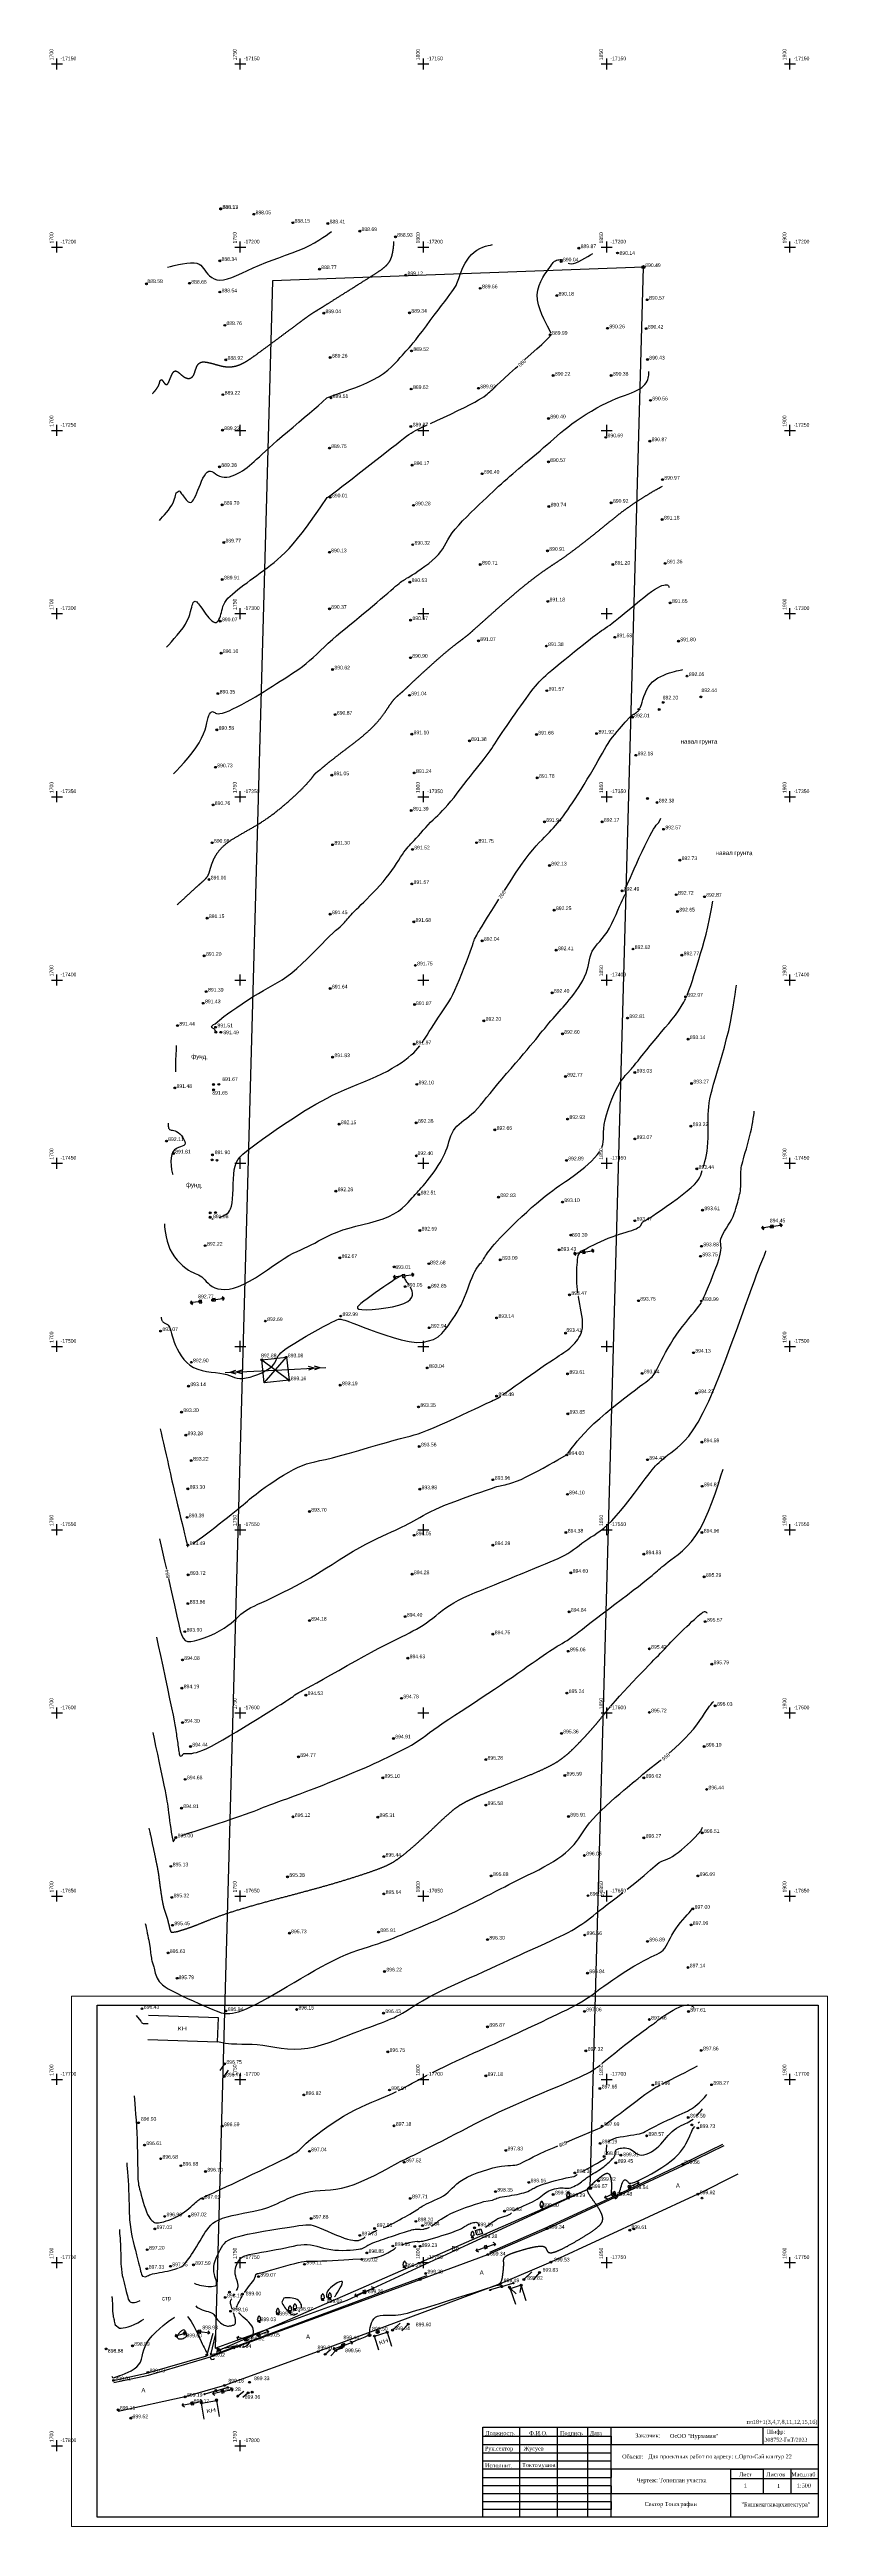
# Model space of a CAD drawing. Header units: millimetres. Extents: x -1114 to 5336, y -18321 to -16715.
# Drawn here: x 5124 to 5336, y -17391 to -16715 of the extents above.
import ezdxf

# ---------------------------------------------------------------- set-up
doc = ezdxf.new("R2010")
doc.units = ezdxf.units.MM
doc.set_wipeout_variables(frame=1)
doc.header["$PDMODE"] = 32
doc.header["$PDSIZE"] = 0.5
doc.linetypes.add('CONTI', pattern=[0])
for name, color, linetype in [('12000000', 7, 'Continuous'), ('51320000', 7, 'Continuous'), ('51361800', 7, 'Continuous'), ('82002000', 7, 'Continuous'), ('GOR_BDEFAULT', 212, 'CONTI'), ('GORIZDEFAULT', 32, 'CONTI'), ('NAD_MDEFAULT', 7, 'CONTI'), ('PI_DTDEFAULT', 3, 'CONTI'), ('PI_OTDEFAULT', 172, 'CONTI'), ('PI_TTDEFAULT', 5, 'CONTI'), ('SETKR', 7, 'CONTI')]:
    doc.layers.add(name, color=color, linetype=linetype)
doc.layers.add('Распечатка EPSON', color=6, linetype='Continuous', lineweight=30, plot=False)
doc.styles.add('1 Цифры отметки', font='', dxfattribs={"height": 1})
doc.styles.add('2. КЖ', font='', dxfattribs={"width": 1.5, "oblique": 1, "height": 1})
doc.styles.add('4. маг.', font='')
doc.styles.get("Standard").update_dxf_attribs({"font": 'times.ttf'})
doc.styles.add('TOPO_D431', font='')
doc.styles.get('1 Цифры отметки').set_extended_font_data('Kyrghyz Letterica')
doc.styles.get('2. КЖ').set_extended_font_data('P131')
doc.styles.get('4. маг.').set_extended_font_data('Kyrghyz Peterburg')
doc.styles.get('TOPO_D431').set_extended_font_data('D431', italic=True)

# ---------------------------------------------------------------- blocks, each defined once
blk = doc.blocks.new('*U42')
for p, q in [((-4, 0), (-3.29, 0.7)), ((0, 0), (-4, 0)), ((-4, 0), (-3.29, -0.7)), ((-3.5, 0), (-3.14, 0.35)), ((-3.5, 0), (-3.14, -0.35)), ((0, 0), (4, 0)), ((3.5, 0), (3.14, 0.35)), ((3.5, 0), (3.14, -0.35)), ((4, 0), (3.29, 0.7)), ((4, 0), (3.29, -0.7))]:
    blk.add_line(p, q)
blk = doc.blocks.new('82002000')
at = {"color": 7}
blk.add_lwpolyline([(-0.5, -0.5), (0.5, -0.5), (0.5, 0.5), (-0.5, 0.5)], close=True, dxfattribs=at)
blk.add_circle((0, 0), 0.05, dxfattribs=at)
blk = doc.blocks.new('*U43')
for p, q in [((-4, -0.03), (-3.29, 0.68)), ((0, 0), (-4, -0.03)), ((-3.5, -0.03), (-3.15, 0.33)), ((-4, -0.03), (-3.28, -0.73)), ((-3.5, -0.03), (-3.14, -0.38))]:
    blk.add_line(p, q)
blk = doc.blocks.new('*U44')
for p, q in [((0, 0), (4, 0.05)), ((3.5, 0.05), (3.14, 0.39)), ((3.5, 0.05), (3.15, -0.31)), ((4, 0.05), (3.28, 0.75)), ((4, 0.05), (3.3, -0.66))]:
    blk.add_line(p, q)
blk = doc.blocks.new('дерево')
for p, q in [((-0.2, 0.48), (0.22, 0.48)), ((0, 0.48), (0, 0)), ((0, 0), (0.38, 0))]:
    blk.add_line(p, q)
for centre, radius, start, end in [((-0.22, 0.75), 0.269, 107.10582, 275.23057), ((-0.13, 1.19), 0.26, 101.09, 227.21), ((0, 1.52), 0.195, 339.52, 198.62), ((0.16, 1.2), 0.25, 301.87, 85.62), ((0.23, 0.74), 0.26, 267.04, 76.7)]:
    blk.add_arc(centre, radius, start, end)
blk = doc.blocks.new('*U46')
for p, q in [((0, 0), (-3.72, -1.46)), ((-3.72, -1.46), (-3.32, -0.54)), ((-3.72, -1.46), (-2.81, -1.85))]:
    blk.add_line(p, q)
blk = doc.blocks.new('*U45')
for p, q in [((0, 0), (4, 0)), ((4, 0), (3.29, 0.7)), ((4, 0), (3.29, -0.7))]:
    blk.add_line(p, q)
blk = doc.blocks.new('*U47')
for p, q in [((-3.75, 1.39), (-2.84, 1.8)), ((0, 0), (-3.75, 1.39)), ((-3.75, 1.39), (-3.33, 0.48))]:
    blk.add_line(p, q)
blk = doc.blocks.new('*U48')
for p, q in [((0, 0), (3.93, 0.73)), ((3.93, 0.73), (3.11, 1.29)), ((3.93, 0.73), (3.36, -0.09))]:
    blk.add_line(p, q)
blk = doc.blocks.new('*U49')
for p, q in [((0, 0), (-3.9, -0.87)), ((0, 0), (3.93, 0.73)), ((3.93, 0.73), (3.11, 1.29)), ((3.93, 0.73), (3.36, -0.09)), ((-3.9, -0.87), (-3.36, -0.03)), ((-3.9, -0.87), (-3.06, -1.4))]:
    blk.add_line(p, q)
blk = doc.blocks.new('*U51')
for p, q in [((0, 0), (-3.85, -1.09)), ((-3.85, -1.09), (-3.36, -0.22)), ((-3.85, -1.09), (-2.97, -1.57))]:
    blk.add_line(p, q)
blk = doc.blocks.new('*U50')
for p, q in [((0, 0), (3.89, 0.92)), ((3.89, 0.92), (3.04, 1.44)), ((3.89, 0.92), (3.36, 0.07))]:
    blk.add_line(p, q)
blk = doc.blocks.new('*U52')
for p, q in [((-3.97, -0.48), (-3.35, 0.3)), ((0, 0), (-3.97, -0.48)), ((0, 0), (3.96, 0.54)), ((3.96, 0.54), (3.17, 1.14)), ((3.96, 0.54), (3.35, -0.26)), ((-3.97, -0.48), (-3.18, -1.1))]:
    blk.add_line(p, q)
blk = doc.blocks.new('ст дер 05')
at = {"color": 7}
blk.add_wipeout([(0.25, 0.02), (0.24, 0.07), (0.22, 0.12), (0.19, 0.16), (0.16, 0.19), (0.12, 0.22), (0.07, 0.24), (0.02, 0.25), (-0.02, 0.25), (-0.07, 0.24), (-0.12, 0.22), (-0.16, 0.19), (-0.19, 0.16), (-0.22, 0.12), (-0.24, 0.07), (-0.25, 0.02), (-0.25, -0.02), (-0.24, -0.07), (-0.22, -0.12), (-0.19, -0.16), (-0.16, -0.19), (-0.12, -0.22), (-0.07, -0.24), (-0.02, -0.25), (0.02, -0.25), (0.07, -0.24), (0.12, -0.22), (0.16, -0.19), (0.19, -0.16), (0.22, -0.12), (0.24, -0.07), (0.25, -0.02)], dxfattribs=at)
blk.add_circle((0, 0), 0.25)
blk = doc.blocks.new('лс1')
h = blk.add_hatch(color=256)
h.dxf.hatch_style = 1
h.paths.add_polyline_path([(-3.15, 0, 1), (-3.47, 0, 1)])
at = {"lineweight": 30, "ltscale": 0.5}
blk.add_line((0, 0), (-3.17, 0), dxfattribs=at)
blk.add_circle((-3.31, 0), 0.161)
blk = doc.blocks.new('*U53')
for p, q in [((-3.96, -0.54), (-3.35, 0.26)), ((0, 0), (-3.96, -0.54)), ((0, 0), (3.96, 0.54)), ((3.96, 0.54), (3.17, 1.14)), ((3.96, 0.54), (3.35, -0.26)), ((-3.96, -0.54), (-3.17, -1.14))]:
    blk.add_line(p, q)
blk = doc.blocks.new('BL_333')
at = {"color": 0}
for p, q in [((-1.5, 0), (1.5, 0)), ((0, -1.5), (0, 1.5))]:
    blk.add_line(p, q, dxfattribs=at)
blk = doc.blocks.new('51361800a')
at = {"color": 0, "linetype": 'Continuous', "lineweight": -2}
blk.add_wipeout([(-0.1, 1), (-0.3, 1), (-0.5, 0.9), (-0.6, 0.8), (-0.8, 0.6), (-0.9, 0.5), (-1, 0.3), (-1, 0.1), (-1, -0.1), (-1, -0.3), (-0.9, -0.5), (-0.8, -0.6), (-0.6, -0.8), (-0.5, -0.9), (-0.3, -1), (-0.1, -1), (0.1, -1), (0.3, -1), (0.5, -0.9), (0.6, -0.8), (0.8, -0.6), (0.9, -0.5), (1, -0.3), (1, -0.1), (1, 0.1), (1, 0.3), (0.9, 0.5), (0.8, 0.6), (0.6, 0.8), (0.5, 0.9), (0.3, 1), (0.1, 1)], dxfattribs=at)
for p, q in [((-1, 0), (1, 0)), ((0, -1), (0, 1))]:
    blk.add_line(p, q, dxfattribs=at)
blk.add_circle((0, 0), 1, dxfattribs=at)
at = {"color": 0, "linetype": 'Continuous', "lineweight": -2, "style": 'TOPO_D431'}
for tag, p in [('Z', (1.7, 1.4)), ('Z1', (1.7, -1)), ('Z2', (1.7, -3.4))]:
    blk.add_attdef(tag, p, '', height=2, dxfattribs=at)

msp = doc.modelspace()

# ---------------------------------------------------------------- linework, layer by layer
for p, q in [((5262.48, -17364.14), (5270.98, -17364.14)), ((5277.48, -17366.64), (5277.48, -17368.64)), ((5277.48, -17366.64), (5277.48, -17368.89)), ((5333.96, -17368.89), (5333.96, -17375.64)), ((5277.48, -17375.64), (5277.48, -17377.89)), ((5333.96, -17375.64), (5309.96, -17375.64)), ((5309.96, -17375.64), (5318.96, -17375.64)), ((5309.96, -17375.64), (5309.96, -17378.14)), ((5318.96, -17375.64), (5318.96, -17382.29)), ((5326.46, -17375.64), (5326.46, -17382.29)), ((5277.48, -17380.14), (5277.48, -17382.29)), ((5277.48, -17384.44), (5277.48, -17386.59))]:
    msp.add_line(p, q)
for points, elevation in [([(5182.12, -17072.87), (5188.91, -17072.17), (5189.55, -17078.44), (5182.77, -17079.14)], 892.88), ([(5241.88, -17310.01), (5242.31, -17311.27), (5240.82, -17311.77), (5240.4, -17310.51)], 898.92)]:
    msp.add_lwpolyline(points, close=True, dxfattribs=dict(elevation=elevation))
for points, elevation in [([(5182.12, -17072.87), (5189.55, -17078.44)], 892.88), ([(5182.77, -17079.14), (5188.91, -17072.17)], 892.88), ([(5172.1, -17076.34), (5185.84, -17075.66)], 892.88), ([(5173.5, -17076.27), (5175.06, -17075.68)], 892.88), ([(5173.5, -17076.27), (5175.04, -17076.73)], 892.88), ([(5175.16, -17076.19), (5176.73, -17075.59)], 892.88), ([(5175.16, -17076.19), (5176.7, -17076.64)], 892.88), ([(5185.84, -17075.66), (5199.58, -17074.97)], 892.88), ([(5196.42, -17075.12), (5194.86, -17075.71)], 892.88), ([(5196.42, -17075.12), (5194.88, -17074.66)], 892.88), ([(5198.09, -17075.05), (5196.52, -17075.63)], 892.88), ([(5198.09, -17075.05), (5196.55, -17074.58)], 892.88), ([(5171.97, -17264.99), (5170.7, -17266.83)], 896.75), ([(5171.88, -17268.44), (5173.04, -17266.72)], 896.74), ([(5297.08, -17292.76), (5308.27, -17287.24)], 899.02), ([(5141.78, -17351.95), (5151.22, -17349.92), (5168.41, -17344.87), (5174.52, -17342.54), (5225.32, -17323.85), (5243.81, -17317.05), (5260, -17309.98), (5297.08, -17292.76)], 899.02), ([(5301.13, -17300.58), (5312.07, -17294.97)], 899.92), ([(5301.13, -17300.58), (5261.01, -17319.14), (5247.2, -17325.07), (5197.5, -17343.54), (5171.95, -17352.75), (5161.24, -17355.85), (5142.94, -17359.85)], 899.92), ([(5253.62, -17323.86), (5255.82, -17321.75)], 899.82), ([(5257.9, -17321.94), (5256.13, -17323.9)], 899.83), ([(5254.29, -17329.63), (5252.9, -17325.38), (5249.93, -17326.36), (5251.32, -17330.6)], 899.55), ([(5249.94, -17326.35), (5251.54, -17327.73)], 899.56), ([(5252.9, -17325.38), (5252.49, -17327.36)], 899.55), ([(5217.79, -17337.67), (5219.84, -17335.8)], 899.64), ([(5222.09, -17336.04), (5220.37, -17337.85)], 899.6), ([(5199.4, -17344.27), (5200.87, -17342.94)], 899.47), ([(5202.33, -17343.23), (5200.92, -17344.69)], 899.56), ([(5214.07, -17343.14), (5212.86, -17339.29), (5216.29, -17338.21), (5217.5, -17342.06)], 899.7), ([(5166.43, -17361.94), (5165.68, -17357.57), (5169.79, -17356.87), (5170.54, -17361.24)], 899.25), ([(5175.54, -17355.67), (5177.21, -17354.36)], 899.36), ([(5178.43, -17354.79), (5176.94, -17356.02)], 899.42)]:
    msp.add_lwpolyline(points, dxfattribs=dict(elevation=elevation))
msp.add_lwpolyline([(5333.96, -17388.74), (5137.22, -17388.74), (5137.22, -17249.02), (5333.96, -17249.02)], close=True)
for points in [[(5150.99, -17258.35), (5170.05, -17258.99), (5170.27, -17252.48), (5151.21, -17251.83)], [(5242.46, -17364.14), (5333.96, -17364.14), (5333.96, -17388.74), (5242.46, -17388.74), (5242.46, -17364.14)], [(5252.48, -17364.14), (5252.48, -17388.74)], [(5262.78, -17377.89), (5262.78, -17364.14)], [(5270.98, -17364.14), (5270.98, -17388.74)], [(5277.48, -17388.74), (5277.48, -17364.14)], [(5318.96, -17368.89), (5318.96, -17364.14)], [(5242.46, -17366.64), (5277.48, -17366.64)], [(5242.46, -17368.89), (5333.96, -17368.89)], [(5242.46, -17371.14), (5277.48, -17371.14)], [(5277.48, -17373.39), (5242.46, -17373.39)], [(5333.96, -17375.64), (5242.46, -17375.64)], [(5242.46, -17377.89), (5277.48, -17377.89)], [(5262.78, -17388.74), (5262.78, -17377.89)], [(5309.96, -17375.64), (5309.96, -17388.74)], [(5309.96, -17378.14), (5333.96, -17378.14)], [(5318.96, -17375.64), (5318.96, -17382.29)], [(5326.46, -17375.64), (5326.46, -17382.29)], [(5277.48, -17380.14), (5242.46, -17380.14)], [(5242.46, -17382.29), (5333.96, -17382.29)], [(5242.46, -17384.44), (5277.48, -17384.44)], [(5277.48, -17386.59), (5242.46, -17386.59)]]:
    msp.add_lwpolyline(points)
at = {"color": 3, "elevation": 899.01}
for points in [[(5296.87, -17292.3), (5307.94, -17286.91)], [(5244.31, -17316.38), (5260, -17309.54), (5280.42, -17300.14), (5296.87, -17292.3)], [(5168.23, -17344.4), (5168.84, -17344.42), (5196.49, -17334.15), (5214.78, -17327.35), (5226.15, -17323.16), (5227.25, -17322.75)], [(5167.1, -17344.67), (5168.84, -17338.45)], [(5141.7, -17351.38), (5151.07, -17349.32), (5167.1, -17344.67)]]:
    msp.add_lwpolyline(points, dxfattribs=at)
at = {"color": 3}
msp.add_lwpolyline([(5168.23, -17344.4), (5169.56, -17338.7)], dxfattribs=at)
for centre in [(5286.23, -16774.67, 890.49), (5271.71, -17298.92, 899.57), (5170.51, -17343.13, 899.01)]:
    msp.add_circle(centre, 0.395)
at = {"layer": 'GOR_BDEFAULT', "color": 32, "lineweight": 30}
for points in [[(5261.09, -16792.69, 890), (5260.09, -16790.82, 890), (5259.61, -16789.91, 890), (5259.08, -16788.84, 890), (5258.54, -16787.63, 890), (5258.04, -16786.33, 890), (5257.63, -16784.98, 890), (5257.37, -16783.61, 890), (5257.29, -16782.26, 890), (5257.43, -16780.96, 890), (5257.76, -16779.74, 890), (5258.23, -16778.59, 890), (5258.78, -16777.54, 890), (5259.37, -16776.6, 890), (5259.95, -16775.77, 890), (5260.46, -16775.06, 890), (5260.86, -16774.49, 890), (5261.18, -16774.04, 890), (5261.43, -16773.69, 890), (5261.64, -16773.42, 890), (5261.83, -16773.22, 890), (5262.03, -16773.07, 890), (5262.26, -16772.94, 890), (5262.54, -16772.83, 890), (5262.86, -16772.73, 890), (5263.21, -16772.67, 890), (5263.57, -16772.63, 890), (5263.93, -16772.64, 890), (5264.28, -16772.7, 890)], [(5265.7, -16773.58, 890), (5266.09, -16773.73, 890), (5266.56, -16773.79, 890), (5267.17, -16773.71, 890), (5267.85, -16773.49, 890), (5268.63, -16773.15, 890), (5269.45, -16772.73, 890), (5270.29, -16772.26, 890), (5271.09, -16771.79, 890), (5271.82, -16771.34, 890), (5272.43, -16770.95, 890)], [(5253.91, -16799.94, 890), (5255.61, -16798.39, 890), (5257.19, -16796.98, 890), (5258.52, -16795.77, 890)], [(5258.52, -16795.77, 890), (5260.83, -16793.52, 890)], [(5248.27, -16805.05, 890), (5249.69, -16803.75, 890), (5251.32, -16802.27, 890), (5251.94, -16801.71, 890)], [(5228.12, -16817.35, 890), (5229.84, -16816.56, 890), (5231.72, -16815.68, 890), (5233.67, -16814.77, 890), (5235.59, -16813.85, 890), (5237.4, -16812.98, 890), (5238.99, -16812.18, 890), (5240.26, -16811.52, 890), (5241.29, -16810.94, 890), (5242.1, -16810.46, 890), (5242.74, -16810.04, 890), (5243.24, -16809.67, 890), (5243.65, -16809.33, 890), (5244, -16809.02, 890), (5244.34, -16808.71, 890), (5244.71, -16808.36, 890), (5245.14, -16807.96, 890), (5245.67, -16807.46, 890), (5246.34, -16806.83, 890), (5247.19, -16806.04, 890), (5248.27, -16805.05, 890)], [(5156.13, -16878.41, 890), (5156.74, -16877.75, 890), (5157.46, -16876.96, 890), (5158.26, -16876.07, 890), (5159.08, -16875.11, 890), (5159.89, -16874.1, 890), (5160.64, -16873.09, 890), (5161.28, -16872.1, 890), (5161.8, -16871.15, 890), (5162.2, -16870.27, 890), (5162.5, -16869.45, 890), (5162.72, -16868.71, 890), (5162.88, -16868.04, 890), (5163.02, -16867.45, 890), (5163.14, -16866.96, 890), (5163.28, -16866.56, 890), (5163.43, -16866.25, 890), (5163.59, -16866.04, 890), (5163.76, -16865.92, 890), (5163.95, -16865.88, 890), (5164.16, -16865.94, 890), (5164.38, -16866.07, 890), (5164.61, -16866.28, 890), (5164.87, -16866.57, 890), (5165.14, -16866.92, 890), (5165.44, -16867.33, 890), (5165.75, -16867.79, 890), (5166.1, -16868.28, 890), (5166.46, -16868.81, 890), (5166.86, -16869.36, 890), (5167.27, -16869.9, 890), (5167.69, -16870.41, 890), (5168.12, -16870.87, 890), (5168.53, -16871.25, 890), (5168.93, -16871.51, 890), (5169.3, -16871.65, 890), (5169.64, -16871.63, 890), (5169.94, -16871.48, 890), (5170.21, -16871.21, 890), (5170.44, -16870.84, 890), (5170.65, -16870.41, 890), (5170.83, -16869.92, 890), (5170.99, -16869.41, 890), (5171.12, -16868.9, 890), (5171.24, -16868.37, 890), (5171.37, -16867.84, 890), (5171.54, -16867.31, 890), (5171.76, -16866.76, 890), (5172.04, -16866.21, 890), (5172.42, -16865.65, 890), (5172.89, -16865.07, 890), (5173.46, -16864.49, 890), (5174.11, -16863.9, 890), (5174.82, -16863.3, 890), (5175.59, -16862.69, 890), (5176.41, -16862.06, 890), (5177.25, -16861.43, 890), (5178.11, -16860.8, 890), (5178.99, -16860.15, 890), (5179.88, -16859.49, 890), (5180.78, -16858.82, 890), (5181.7, -16858.14, 890), (5182.62, -16857.44, 890), (5183.56, -16856.74, 890), (5184.5, -16856.01, 890), (5185.46, -16855.26, 890), (5186.44, -16854.44, 890), (5187.45, -16853.55, 890), (5188.5, -16852.55, 890), (5189.59, -16851.43, 890), (5190.72, -16850.16, 890), (5191.91, -16848.73, 890), (5193.12, -16847.2, 890), (5194.31, -16845.62, 890), (5195.45, -16844.07, 890), (5196.51, -16842.59, 890), (5197.45, -16841.26, 890), (5198.23, -16840.14, 890), (5199.99, -16837.6, 890), (5200.32, -16837.36, 890), (5202.89, -16835.42, 890), (5203.99, -16834.57, 890), (5205.29, -16833.56, 890), (5206.76, -16832.42, 890), (5208.34, -16831.19, 890), (5209.98, -16829.91, 890), (5211.63, -16828.62, 890), (5213.24, -16827.36, 890), (5214.77, -16826.16, 890), (5216.21, -16825.04, 890), (5217.54, -16824, 890), (5218.75, -16823.05, 890), (5219.84, -16822.2, 890), (5220.79, -16821.47, 890), (5221.61, -16820.86, 890), (5222.27, -16820.37, 890), (5222.86, -16819.97, 890), (5223.42, -16819.61, 890), (5224.04, -16819.28, 890), (5224.78, -16818.91, 890), (5225.7, -16818.47, 890), (5226.87, -16817.93, 890), (5227.05, -16817.85, 890), (5227.23, -16817.76, 890)], [(5285.35, -16894.92, 892), (5285.7, -16894.02, 892), (5285.87, -16893.41, 892), (5286.09, -16892.68, 892), (5286.36, -16891.87, 892), (5286.69, -16891.02, 892), (5287.09, -16890.15, 892), (5287.56, -16889.32, 892), (5288.11, -16888.55, 892), (5288.75, -16887.88, 892), (5289.46, -16887.29, 892), (5290.22, -16886.79, 892), (5291, -16886.36, 892), (5291.8, -16886, 892), (5292.58, -16885.69, 892), (5293.34, -16885.43, 892), (5294.05, -16885.21, 892), (5294.7, -16885.02, 892), (5295.3, -16884.86, 892), (5295.83, -16884.73, 892), (5296.3, -16884.63, 892), (5296.69, -16884.54, 892), (5297.01, -16884.48, 892)], [(5252.8, -16938.01, 892), (5254, -16936.35, 892), (5255.1, -16934.93, 892), (5256.09, -16933.7, 892), (5257, -16932.65, 892), (5257.83, -16931.74, 892), (5258.59, -16930.94, 892), (5259.3, -16930.22, 892), (5259.96, -16929.54, 892), (5260.58, -16928.9, 892), (5261.16, -16928.28, 892), (5261.72, -16927.67, 892), (5262.27, -16927.06, 892), (5262.8, -16926.44, 892), (5263.33, -16925.81, 892), (5263.87, -16925.14, 892), (5264.41, -16924.42, 892), (5264.98, -16923.65, 892), (5265.58, -16922.81, 892), (5266.21, -16921.89, 892), (5266.89, -16920.88, 892), (5267.62, -16919.76, 892), (5268.41, -16918.53, 892), (5269.24, -16917.21, 892), (5270.09, -16915.84, 892), (5270.94, -16914.45, 892), (5271.77, -16913.07, 892), (5272.55, -16911.74, 892), (5273.28, -16910.48, 892), (5273.94, -16909.32, 892), (5274.53, -16908.26, 892), (5275.08, -16907.28, 892), (5275.6, -16906.36, 892), (5276.11, -16905.49, 892), (5276.64, -16904.65, 892), (5277.21, -16903.82, 892), (5277.81, -16903, 892), (5278.45, -16902.19, 892), (5279.09, -16901.41, 892), (5279.72, -16900.68, 892), (5280.31, -16900.01, 892), (5280.85, -16899.41, 892), (5281.31, -16898.89, 892), (5282.6, -16897.39, 892), (5283.19, -16896.92, 892), (5283.31, -16896.85, 892), (5283.43, -16896.79, 892), (5283.57, -16896.71, 892), (5283.71, -16896.64, 892), (5283.85, -16896.55, 892), (5284, -16896.46, 892), (5284.16, -16896.35, 892), (5284.32, -16896.23, 892), (5284.48, -16896.1, 892), (5284.63, -16895.97, 892), (5284.78, -16895.85, 892), (5284.91, -16895.73, 892), (5285.03, -16895.62, 892)], [(5248.32, -16944.78, 892), (5249.85, -16942.4, 892), (5251.37, -16940.1, 892), (5252.8, -16938.01, 892)], [(5225.87, -16986.34, 892), (5226.26, -16985.76, 892), (5226.67, -16985.12, 892), (5227.23, -16984.26, 892), (5227.83, -16983.32, 892), (5228.45, -16982.33, 892), (5229.09, -16981.33, 892), (5229.73, -16980.33, 892), (5230.36, -16979.37, 892), (5230.97, -16978.46, 892), (5231.54, -16977.62, 892), (5232.08, -16976.82, 892), (5232.61, -16976.02, 892), (5233.14, -16975.18, 892), (5233.68, -16974.25, 892), (5234.23, -16973.21, 892), (5234.82, -16971.99, 892), (5235.44, -16970.59, 892), (5236.09, -16969.05, 892), (5236.74, -16967.43, 892), (5237.37, -16965.81, 892), (5237.96, -16964.24, 892), (5238.49, -16962.81, 892), (5238.95, -16961.57, 892), (5239.31, -16960.57, 892), (5239.58, -16959.8, 892), (5239.79, -16959.21, 892), (5239.93, -16958.78, 892), (5240.04, -16958.48, 892), (5240.11, -16958.25, 892), (5240.18, -16958.08, 892), (5240.76, -16956.95, 892), (5240.91, -16956.71, 892), (5241.1, -16956.39, 892), (5241.37, -16955.95, 892), (5241.75, -16955.35, 892), (5242.25, -16954.53, 892), (5242.91, -16953.47, 892), (5243.75, -16952.1, 892)], [(5243.75, -16952.1, 892), (5244.89, -16950.26, 892), (5246.22, -16948.12, 892), (5246.84, -16947.13, 892)], [(5170.49, -17033.98, 892), (5170.84, -17033.87, 892), (5171.2, -17033.74, 892), (5171.56, -17033.6, 892), (5171.92, -17033.44, 892), (5172.31, -17033.24, 892), (5172.69, -17032.99, 892), (5173.03, -17032.67, 892), (5173.35, -17032.24, 892), (5173.63, -17031.68, 892), (5173.86, -17030.96, 892), (5174.04, -17030.05, 892), (5174.15, -17028.95, 892), (5174.23, -17027.69, 892), (5174.28, -17026.32, 892), (5174.32, -17024.92, 892), (5174.38, -17023.53, 892), (5174.47, -17022.21, 892), (5174.61, -17021.02, 892), (5174.82, -17020, 892), (5175.12, -17019.12, 892), (5175.56, -17018.32, 892), (5176.15, -17017.57, 892), (5176.92, -17016.79, 892), (5177.91, -17015.96, 892), (5179.13, -17015.01, 892), (5180.61, -17013.91, 892), (5182.3, -17012.7, 892), (5184.15, -17011.39, 892), (5186.08, -17010.05, 892), (5188.06, -17008.7, 892), (5190.01, -17007.4, 892), (5191.89, -17006.17, 892), (5193.64, -17005.05, 892), (5195.29, -17004.03, 892), (5196.87, -17003.11, 892), (5198.4, -17002.25, 892), (5199.92, -17001.45, 892), (5201.46, -17000.68, 892), (5203.05, -16999.94, 892), (5204.72, -16999.21, 892), (5206.44, -16998.48, 892), (5208.18, -16997.76, 892), (5209.93, -16997.03, 892), (5211.65, -16996.3, 892), (5213.32, -16995.56, 892), (5214.9, -16994.82, 892), (5216.38, -16994.06, 892), (5217.74, -16993.29, 892), (5218.99, -16992.53, 892), (5220.14, -16991.79, 892), (5221.16, -16991.06, 892), (5222.08, -16990.36, 892), (5222.88, -16989.69, 892), (5223.58, -16989.06, 892), (5224.19, -16988.45, 892), (5224.73, -16987.84, 892), (5225.23, -16987.22, 892)], [(5302.49, -17056.38, 894), (5302.77, -17055.76, 894), (5303.08, -17055.03, 894), (5303.46, -17054.13, 894), (5304, -17052.86, 894), (5304.6, -17051.4, 894), (5305.23, -17049.83, 894), (5305.85, -17048.23, 894), (5306.42, -17046.67, 894), (5306.89, -17045.24, 894), (5307.23, -17044.01, 894), (5307.4, -17043.03, 894), (5307.45, -17042.27, 894), (5307.41, -17041.68, 894), (5307.33, -17041.19, 894), (5307.27, -17040.76, 894), (5307.26, -17040.33, 894), (5307.36, -17039.83, 894), (5307.6, -17039.24, 894), (5307.95, -17038.55, 894), (5308.4, -17037.79, 894), (5308.89, -17036.99, 894), (5309.4, -17036.15, 894), (5309.9, -17035.32, 894), (5310.35, -17034.5, 894), (5310.73, -17033.72, 894), (5311.04, -17032.97, 894), (5311.3, -17032.27, 894), (5311.5, -17031.6, 894), (5311.68, -17030.97, 894), (5311.83, -17030.37, 894), (5311.97, -17029.81, 894), (5312.11, -17029.28, 894), (5312.25, -17028.77, 894), (5312.38, -17028.27, 894), (5312.5, -17027.78, 894), (5312.61, -17027.27, 894), (5312.69, -17026.75, 894), (5312.76, -17026.21, 894), (5312.8, -17025.62, 894), (5312.82, -17025.02, 894), (5312.83, -17024.39, 894), (5312.83, -17023.77, 894), (5312.82, -17023.15, 894), (5312.82, -17022.56, 894), (5312.83, -17021.99, 894), (5312.85, -17021.47, 894), (5312.9, -17020.97, 894), (5312.96, -17020.47, 894), (5313.05, -17019.94, 894), (5313.18, -17019.37, 894), (5313.34, -17018.74, 894), (5313.53, -17018.01, 894), (5313.77, -17017.18, 894), (5314.04, -17016.26, 894), (5314.34, -17015.27, 894), (5314.64, -17014.22, 894), (5314.94, -17013.14, 894), (5315.22, -17012.05, 894), (5315.48, -17010.96, 894), (5315.71, -17009.9, 894), (5315.91, -17008.88, 894), (5316.08, -17007.91, 894), (5316.22, -17007.03, 894), (5316.33, -17006.23, 894), (5316.42, -17005.55, 894), (5316.49, -17004.99, 894)], [(5156.58, -17008.34, 892), (5156.58, -17008.56, 892), (5156.58, -17008.82, 892), (5156.59, -17009.09, 892), (5156.63, -17009.36, 892), (5156.7, -17009.62, 892), (5156.81, -17009.84, 892), (5156.97, -17010.01, 892), (5157.18, -17010.11, 892), (5157.44, -17010.17, 892), (5157.75, -17010.22, 892), (5158.1, -17010.28, 892), (5158.49, -17010.38, 892), (5158.9, -17010.55, 892), (5159.33, -17010.82, 892), (5159.77, -17011.2, 892), (5160.2, -17011.67, 892), (5160.59, -17012.2, 892), (5160.9, -17012.74, 892), (5161.11, -17013.27, 892), (5161.19, -17013.74, 892), (5161.11, -17014.13, 892), (5160.85, -17014.41, 892), (5160.44, -17014.61, 892), (5159.94, -17014.78, 892), (5159.39, -17014.97, 892), (5158.83, -17015.23, 892), (5158.31, -17015.61, 892), (5157.88, -17016.15, 892), (5157.58, -17016.88, 892), (5157.4, -17017.78, 892), (5157.33, -17018.8, 892), (5157.38, -17019.89, 892), (5157.53, -17021.01, 892), (5157.78, -17022.11, 892), (5157.83, -17022.26, 892)], [(5167.71, -17034.01, 892), (5168.02, -17034.22, 892)], [(5168.53, -17034.4, 892), (5168.69, -17034.41, 892), (5168.86, -17034.4, 892)], [(5265.58, -17098.4, 894), (5266.33, -17097.46, 894), (5266.82, -17096.82, 894), (5267.44, -17096.03, 894), (5268.2, -17095.1, 894), (5269.1, -17094.05, 894), (5270.15, -17092.89, 894), (5271.37, -17091.63, 894), (5272.76, -17090.29, 894), (5274.32, -17088.88, 894), (5275.99, -17087.43, 894), (5277.73, -17085.99, 894), (5279.47, -17084.59, 894), (5281.14, -17083.27, 894), (5282.7, -17082.08, 894), (5284.06, -17081.04, 894), (5285.2, -17080.19, 894), (5286.13, -17079.51, 894), (5286.87, -17078.96, 894), (5287.46, -17078.52, 894), (5287.93, -17078.14, 894), (5288.31, -17077.81, 894), (5288.62, -17077.49, 894), (5288.9, -17077.15, 894), (5289.17, -17076.77, 894), (5289.43, -17076.35, 894), (5289.7, -17075.86, 894), (5290, -17075.29, 894), (5290.34, -17074.62, 894), (5290.73, -17073.85, 894), (5291.18, -17072.96, 894), (5291.7, -17071.97, 894), (5292.28, -17070.9, 894), (5292.92, -17069.76, 894), (5293.62, -17068.58, 894), (5294.37, -17067.37, 894), (5295.18, -17066.16, 894), (5296.04, -17064.96, 894), (5296.92, -17063.78, 894), (5297.81, -17062.66, 894), (5298.66, -17061.6, 894), (5299.47, -17060.62, 894), (5300.19, -17059.74, 894), (5300.81, -17058.98, 894), (5301.31, -17058.34, 894), (5301.71, -17057.77, 894), (5302.05, -17057.22, 894)], [(5225.23, -17115.88, 894), (5226.16, -17115.37, 894), (5227.16, -17114.84, 894), (5228.26, -17114.29, 894), (5229.47, -17113.71, 894), (5230.8, -17113.11, 894), (5232.26, -17112.49, 894), (5233.83, -17111.87, 894), (5235.49, -17111.24, 894), (5237.19, -17110.62, 894), (5238.86, -17110.03, 894), (5240.45, -17109.47, 894), (5241.91, -17108.96, 894), (5243.18, -17108.53, 894), (5244.22, -17108.16, 894), (5245.05, -17107.88, 894), (5245.71, -17107.65, 894), (5246.25, -17107.47, 894), (5246.71, -17107.34, 894), (5247.13, -17107.23, 894), (5247.54, -17107.14, 894), (5247.99, -17107.07, 894), (5248.5, -17106.98, 894), (5249.1, -17106.85, 894), (5249.81, -17106.66, 894), (5250.65, -17106.39, 894), (5251.66, -17106.01, 894), (5252.85, -17105.5, 894), (5254.23, -17104.84, 894), (5255.74, -17104.08, 894), (5257.33, -17103.25, 894), (5258.91, -17102.4, 894), (5260.41, -17101.57, 894), (5261.77, -17100.81, 894), (5262.91, -17100.17, 894), (5265.28, -17098.78, 894), (5265.36, -17098.68, 894)], [(5158.96, -17142.85, 894), (5159.46, -17145.07, 894), (5159.88, -17146.79, 894), (5160.28, -17148.07, 894), (5160.72, -17148.96, 894), (5161.24, -17149.5, 894), (5161.89, -17149.76, 894), (5162.74, -17149.77, 894), (5163.81, -17149.58, 894), (5165.06, -17149.24, 894), (5166.43, -17148.76, 894), (5167.85, -17148.17, 894), (5169.27, -17147.52, 894), (5170.61, -17146.82, 894), (5171.83, -17146.11, 894), (5172.87, -17145.41, 894), (5173.75, -17144.74, 894), (5174.51, -17144.09, 894), (5175.18, -17143.47, 894), (5175.79, -17142.88, 894), (5176.39, -17142.33, 894), (5177, -17141.82, 894), (5177.65, -17141.36, 894), (5178.38, -17140.92, 894), (5179.18, -17140.49, 894), (5180.07, -17140.06, 894), (5181.07, -17139.59, 894), (5182.18, -17139.08, 894), (5183.43, -17138.51, 894), (5184.83, -17137.86, 894), (5186.35, -17137.13, 894), (5188, -17136.32, 894), (5189.73, -17135.44, 894), (5191.56, -17134.48, 894), (5193.44, -17133.44, 894), (5195.38, -17132.33, 894), (5197.35, -17131.15, 894), (5199.33, -17129.93, 894), (5201.31, -17128.69, 894), (5203.27, -17127.46, 894), (5205.18, -17126.26, 894), (5207.04, -17125.13, 894), (5208.83, -17124.09, 894), (5210.52, -17123.16, 894), (5212.12, -17122.34, 894), (5213.61, -17121.61, 894), (5215.01, -17120.96, 894), (5216.31, -17120.38, 894), (5217.5, -17119.85, 894), (5218.59, -17119.36, 894), (5219.56, -17118.91, 894), (5220.44, -17118.48, 894), (5221.26, -17118.06, 894), (5222.04, -17117.64, 894), (5222.8, -17117.23, 894), (5223.57, -17116.8, 894), (5225.23, -17115.88, 894)], [(5154.25, -17121.74, 894), (5154.87, -17124.52, 894), (5155.62, -17127.85, 894), (5156.1, -17129.99, 894)], [(5156.68, -17132.59, 894), (5157.51, -17136.3, 894), (5158.28, -17139.8, 894), (5158.96, -17142.85, 894)], [(5297.68, -17176.14, 896), (5298.86, -17174.86, 896), (5299.91, -17173.63, 896), (5300.83, -17172.44, 896), (5301.63, -17171.33, 896), (5302.33, -17170.31, 896), (5302.94, -17169.4, 896), (5303.46, -17168.61, 896), (5303.92, -17167.95, 896), (5304.3, -17167.42, 896), (5304.63, -17167, 896), (5304.9, -17166.67, 896), (5305.13, -17166.42, 896), (5305.3, -17166.24, 896), (5305.44, -17166.1, 896)], [(5288.39, -17184.12, 896), (5289.52, -17183.24, 896), (5290.84, -17182.18, 896), (5291.06, -17182.01, 896)], [(5293.25, -17180.21, 896), (5294.78, -17178.88, 896), (5296.28, -17177.52, 896), (5297.68, -17176.14, 896)], [(5150.34, -17226.71, 896), (5150.45, -17227.25, 896), (5150.58, -17227.88, 896), (5150.73, -17228.58, 896), (5150.88, -17229.3, 896), (5151.02, -17230.01, 896), (5151.16, -17230.67, 896), (5151.27, -17231.24, 896), (5151.64, -17233.48, 896), (5151.68, -17233.86, 896), (5151.74, -17234.28, 896), (5151.79, -17234.74, 896), (5151.86, -17235.22, 896), (5151.93, -17235.69, 896), (5152, -17236.13, 896), (5152.07, -17236.54, 896), (5152.15, -17236.88, 896), (5152.22, -17237.18, 896), (5152.3, -17237.46, 896), (5152.38, -17237.71, 896), (5152.46, -17237.98, 896), (5152.54, -17238.26, 896), (5152.63, -17238.57, 896), (5152.72, -17238.93, 896), (5152.81, -17239.34, 896), (5152.92, -17239.77, 896), (5153.05, -17240.23, 896), (5153.19, -17240.7, 896), (5153.37, -17241.17, 896), (5153.58, -17241.64, 896), (5153.83, -17242.09, 896), (5154.15, -17242.53, 896), (5154.56, -17242.99, 896), (5155.08, -17243.45, 896), (5155.76, -17243.95, 896), (5156.6, -17244.49, 896), (5157.65, -17245.08, 896), (5158.91, -17245.74, 896), (5160.34, -17246.43, 896), (5161.86, -17247.14, 896), (5163.42, -17247.84, 896), (5164.95, -17248.52, 896), (5166.38, -17249.15, 896), (5167.67, -17249.71, 896), (5168.74, -17250.17, 896), (5169.64, -17250.54, 896), (5170.39, -17250.83, 896), (5171.05, -17251.04, 896), (5171.64, -17251.19, 896), (5172.21, -17251.27, 896), (5172.79, -17251.29, 896), (5173.43, -17251.26, 896), (5174.14, -17251.17, 896), (5174.93, -17251.01, 896), (5175.81, -17250.76, 896), (5176.81, -17250.41, 896), (5177.93, -17249.96, 896), (5179.19, -17249.39, 896), (5180.59, -17248.69, 896), (5182.11, -17247.88, 896), (5183.75, -17246.97, 896), (5185.47, -17245.99, 896), (5187.26, -17244.96, 896), (5189.09, -17243.88, 896), (5190.94, -17242.79, 896), (5192.8, -17241.69, 896), (5194.65, -17240.61, 896), (5196.49, -17239.56, 896), (5198.3, -17238.55, 896), (5200.09, -17237.59, 896), (5201.84, -17236.7, 896), (5203.54, -17235.9, 896), (5205.19, -17235.18, 896), (5206.79, -17234.56, 896), (5208.32, -17234, 896), (5209.79, -17233.5, 896), (5211.2, -17233.05, 896), (5212.52, -17232.63, 896), (5213.78, -17232.22, 896), (5214.95, -17231.83, 896), (5216.07, -17231.43, 896), (5217.14, -17231.03, 896), (5218.21, -17230.62, 896), (5219.27, -17230.2, 896), (5220.37, -17229.75, 896), (5221.51, -17229.29, 896), (5222.73, -17228.79, 896), (5224.01, -17228.26, 896), (5225.36, -17227.7, 896), (5226.79, -17227.09, 896), (5228.28, -17226.45, 896), (5229.85, -17225.76, 896), (5231.5, -17225.01, 896), (5233.2, -17224.22, 896), (5234.96, -17223.4, 896), (5236.72, -17222.55, 896), (5238.47, -17221.69, 896), (5240.17, -17220.85, 896), (5241.79, -17220.04, 896), (5243.31, -17219.27, 896), (5244.71, -17218.56, 896), (5246, -17217.89, 896), (5247.22, -17217.26, 896), (5248.4, -17216.65, 896), (5249.57, -17216.04, 896), (5250.78, -17215.43, 896), (5252.04, -17214.8, 896), (5253.38, -17214.15, 896), (5254.78, -17213.46, 896), (5256.22, -17212.75, 896), (5257.67, -17212.02, 896), (5259.09, -17211.27, 896), (5260.45, -17210.52, 896), (5261.74, -17209.75, 896), (5262.92, -17208.98, 896), (5264, -17208.21, 896), (5264.97, -17207.43, 896), (5265.85, -17206.66, 896), (5266.64, -17205.88, 896), (5267.35, -17205.11, 896), (5267.99, -17204.34, 896), (5268.55, -17203.56, 896), (5269.08, -17202.78, 896), (5269.61, -17201.97, 896), (5270.17, -17201.12, 896), (5270.81, -17200.22, 896), (5271.56, -17199.25, 896), (5272.45, -17198.2, 896), (5273.52, -17197.07, 896), (5274.71, -17195.88, 896), (5275.98, -17194.67, 896), (5277.28, -17193.48, 896), (5278.56, -17192.33, 896), (5279.78, -17191.28, 896), (5280.87, -17190.34, 896), (5281.8, -17189.56, 896), (5282.58, -17188.91, 896), (5283.22, -17188.39, 896), (5283.74, -17187.98, 896), (5284.15, -17187.65, 896), (5284.48, -17187.4, 896), (5284.75, -17187.19, 896), (5285.62, -17186.4, 896), (5285.73, -17186.3, 896), (5285.88, -17186.16, 896), (5286.1, -17185.96, 896), (5286.43, -17185.69, 896), (5286.9, -17185.3, 896), (5287.55, -17184.79, 896), (5288.39, -17184.12, 896)], [(5291.32, -17270.53, 898), (5291.95, -17270.22, 898), (5292.73, -17269.82, 898), (5293.79, -17269.28, 898), (5295, -17268.66, 898), (5296.3, -17268, 898), (5297.61, -17267.32, 898), (5298.87, -17266.67, 898), (5300.02, -17266.07, 898), (5300.99, -17265.57, 898)], [(5275.82, -17281.54, 898), (5277.46, -17280.33, 898), (5278.56, -17279.5, 898), (5279.86, -17278.51, 898), (5281.27, -17277.44, 898), (5282.73, -17276.33, 898), (5284.16, -17275.25, 898), (5285.48, -17274.25, 898), (5286.61, -17273.4, 898), (5289.62, -17271.33, 898), (5289.81, -17271.25, 898), (5290.05, -17271.14, 898), (5290.38, -17270.99, 898), (5290.84, -17270.77, 898)], [(5271.46, -17283.74, 898), (5274.93, -17282.24, 898), (5274.98, -17282.19, 898)], [(5215.37, -17309.68, 898), (5215.93, -17309.45, 898), (5216.57, -17309.16, 898), (5217.28, -17308.82, 898), (5218.04, -17308.44, 898), (5218.84, -17308.02, 898), (5219.66, -17307.58, 898), (5220.46, -17307.15, 898), (5221.23, -17306.73, 898), (5221.92, -17306.34, 898), (5222.51, -17306.01, 898), (5224.4, -17304.88, 898), (5224.61, -17304.72, 898), (5224.85, -17304.53, 898), (5225.14, -17304.31, 898), (5225.5, -17304.07, 898), (5225.92, -17303.8, 898), (5226.43, -17303.52, 898), (5227.02, -17303.23, 898), (5227.71, -17302.92, 898), (5228.48, -17302.59, 898), (5229.28, -17302.24, 898), (5230.11, -17301.86, 898), (5230.92, -17301.46, 898), (5231.68, -17301.03, 898), (5232.38, -17300.55, 898), (5233, -17300.05, 898), (5233.56, -17299.51, 898), (5234.1, -17298.94, 898), (5234.68, -17298.35, 898), (5235.34, -17297.75, 898), (5236.12, -17297.13, 898), (5237.07, -17296.52, 898), (5238.2, -17295.91, 898), (5239.5, -17295.32, 898), (5240.89, -17294.76, 898), (5242.33, -17294.25, 898), (5243.76, -17293.79, 898), (5245.13, -17293.41, 898), (5246.39, -17293.12, 898), (5247.49, -17292.93, 898), (5248.44, -17292.81, 898), (5249.27, -17292.74, 898), (5249.99, -17292.71, 898), (5250.62, -17292.68, 898), (5251.18, -17292.63, 898), (5251.71, -17292.54, 898), (5252.21, -17292.39, 898), (5252.74, -17292.16, 898), (5253.35, -17291.86, 898), (5254.09, -17291.46, 898), (5255.03, -17290.97, 898), (5256.2, -17290.37, 898), (5257.67, -17289.67, 898)], [(5257.67, -17289.67, 898), (5259.62, -17288.78, 898), (5261.85, -17287.8, 898), (5262.92, -17287.34, 898)], [(5265.25, -17286.34, 898), (5267.57, -17285.36, 898), (5269.68, -17284.48, 898), (5271.46, -17283.74, 898)], [(5302.15, -17301.66, 900), (5302.21, -17301.62, 900)], [(5302.15, -17301.66, 900), (5302.21, -17301.62, 900)], [(5302.21, -17301.62, 900), (5302.22, -17301.55, 900)], [(5143.26, -17310.25, 898), (5143.3, -17310.71, 898), (5143.34, -17311.26, 898), (5143.39, -17311.9, 898), (5143.44, -17312.61, 898), (5143.5, -17313.38, 898), (5143.54, -17314.19, 898), (5143.59, -17315.02, 898), (5143.62, -17315.87, 898), (5143.65, -17316.72, 898), (5143.67, -17317.54, 898), (5143.69, -17318.32, 898), (5143.7, -17319.03, 898), (5143.71, -17319.67, 898), (5143.72, -17320.21, 898), (5144.07, -17322.75, 898), (5144.22, -17323.34, 898), (5144.39, -17324.03, 898), (5144.58, -17324.78, 898), (5144.77, -17325.56, 898), (5144.96, -17326.34, 898), (5145.15, -17327.08, 898), (5145.32, -17327.75, 898), (5145.46, -17328.33, 898), (5145.59, -17328.8, 898), (5145.71, -17329.19, 898), (5145.85, -17329.49, 898), (5146, -17329.73, 898), (5146.18, -17329.9, 898), (5146.41, -17330.02, 898), (5146.69, -17330.09, 898), (5147.02, -17330.12, 898), (5147.4, -17330.09, 898), (5147.83, -17330.01, 898), (5148.3, -17329.86, 898), (5148.8, -17329.66, 898), (5148.94, -17329.59, 898)], [(5163.74, -17324.83, 898), (5163.86, -17324.9, 898), (5164.21, -17325.08, 898), (5164.63, -17325.24, 898), (5165.13, -17325.38, 898), (5165.7, -17325.5, 898), (5166.3, -17325.6, 898), (5166.9, -17325.67, 898), (5167.48, -17325.73, 898), (5168, -17325.77, 898), (5168.44, -17325.8, 898), (5169.42, -17325.62, 898), (5169.5, -17325.55, 898), (5169.59, -17325.47, 898), (5169.68, -17325.35, 898), (5169.75, -17325.2, 898), (5169.8, -17325, 898), (5169.81, -17324.75, 898), (5169.76, -17324.42, 898), (5169.65, -17324.03, 898), (5169.5, -17323.56, 898), (5169.34, -17323.03, 898), (5169.18, -17322.44, 898), (5169.06, -17321.79, 898), (5169, -17321.1, 898), (5169.02, -17320.36, 898), (5169.15, -17319.59, 898), (5169.37, -17318.8, 898), (5169.67, -17318, 898), (5170.01, -17317.22, 898), (5170.39, -17316.46, 898), (5170.79, -17315.74, 898), (5171.17, -17315.09, 898), (5171.54, -17314.51, 898), (5171.95, -17313.99, 898), (5172.44, -17313.52, 898), (5173.08, -17313.09, 898), (5173.93, -17312.69, 898), (5175.05, -17312.29, 898), (5176.48, -17311.9, 898), (5178.27, -17311.5, 898), (5180.34, -17311.1, 898), (5182.56, -17310.7, 898), (5184.83, -17310.32, 898), (5187.04, -17309.97, 898), (5189.08, -17309.65, 898), (5190.83, -17309.37, 898), (5192.22, -17309.15, 898), (5193.3, -17309, 898), (5194.15, -17308.91, 898), (5194.86, -17308.9, 898), (5195.5, -17308.97, 898), (5196.16, -17309.14, 898), (5196.93, -17309.4, 898), (5197.86, -17309.77, 898), (5198.92, -17310.21, 898), (5200.08, -17310.7, 898), (5201.28, -17311.21, 898), (5202.47, -17311.71, 898), (5203.6, -17312.16, 898), (5204.64, -17312.54, 898), (5205.54, -17312.83, 898), (5206.29, -17313.02, 898), (5206.93, -17313.14, 898), (5207.46, -17313.21, 898), (5207.89, -17313.23, 898), (5208.23, -17313.22, 898), (5208.51, -17313.19, 898), (5209.82, -17312.63, 898), (5210.08, -17312.45, 898), (5210.37, -17312.25, 898)], [(5211.33, -17311.6, 898), (5211.65, -17311.38, 898), (5211.96, -17311.18, 898), (5212.23, -17311, 898), (5213.58, -17310.37, 898)]]:
    msp.add_polyline3d(points, dxfattribs=at)
at = {"layer": 'GORIZDEFAULT', "color": 32}
for points in [[(5152.29, -16809.25, 889), (5152.36, -16809.18, 889), (5152.42, -16809.11, 889), (5152.47, -16809.05, 889), (5152.52, -16808.99, 889), (5152.57, -16808.94, 889), (5152.61, -16808.89, 889), (5152.65, -16808.84, 889), (5152.68, -16808.8, 889), (5152.71, -16808.76, 889), (5152.75, -16808.72, 889), (5152.78, -16808.68, 889), (5152.81, -16808.64, 889), (5152.84, -16808.61, 889), (5152.87, -16808.57, 889), (5152.9, -16808.53, 889), (5152.93, -16808.5, 889), (5152.97, -16808.46, 889), (5153, -16808.42, 889), (5153.03, -16808.38, 889), (5153.06, -16808.35, 889), (5153.09, -16808.31, 889), (5153.12, -16808.27, 889), (5153.15, -16808.23, 889), (5153.18, -16808.19, 889), (5153.21, -16808.15, 889), (5153.24, -16808.11, 889), (5153.27, -16808.07, 889), (5153.3, -16808.03, 889), (5153.33, -16807.99, 889), (5153.36, -16807.95, 889), (5153.39, -16807.91, 889), (5153.42, -16807.87, 889), (5153.45, -16807.83, 889), (5153.48, -16807.79, 889), (5153.51, -16807.75, 889), (5153.54, -16807.71, 889), (5153.57, -16807.67, 889), (5153.59, -16807.63, 889), (5153.62, -16807.59, 889), (5153.65, -16807.55, 889), (5153.67, -16807.51, 889), (5153.7, -16807.47, 889), (5153.72, -16807.43, 889), (5153.75, -16807.39, 889), (5153.77, -16807.35, 889), (5153.79, -16807.31, 889), (5153.82, -16807.28, 889), (5153.84, -16807.24, 889), (5153.86, -16807.2, 889), (5153.88, -16807.16, 889), (5153.9, -16807.12, 889), (5153.92, -16807.09, 889), (5153.94, -16807.05, 889), (5153.96, -16807.02, 889), (5153.98, -16806.98, 889), (5153.99, -16806.95, 889), (5154.01, -16806.91, 889), (5154.03, -16806.88, 889), (5154.04, -16806.84, 889), (5154.06, -16806.81, 889), (5154.07, -16806.77, 889), (5154.08, -16806.74, 889), (5154.1, -16806.71, 889), (5154.11, -16806.67, 889), (5154.12, -16806.64, 889), (5154.13, -16806.61, 889), (5154.15, -16806.58, 889), (5154.16, -16806.54, 889), (5154.17, -16806.51, 889), (5154.18, -16806.48, 889), (5154.19, -16806.45, 889), (5154.2, -16806.42, 889), (5154.21, -16806.39, 889), (5154.22, -16806.36, 889), (5154.23, -16806.33, 889), (5154.24, -16806.3, 889), (5154.25, -16806.27, 889), (5154.25, -16806.24, 889), (5154.26, -16806.21, 889), (5154.27, -16806.19, 889), (5154.28, -16806.16, 889), (5154.28, -16806.13, 889), (5154.29, -16806.11, 889), (5154.3, -16806.08, 889), (5154.3, -16806.06, 889), (5154.31, -16806.03, 889), (5154.32, -16806.01, 889), (5154.32, -16805.99, 889), (5154.33, -16805.96, 889), (5154.33, -16805.94, 889), (5154.34, -16805.92, 889), (5154.34, -16805.89, 889), (5154.35, -16805.87, 889), (5154.35, -16805.85, 889), (5154.36, -16805.83, 889), (5154.36, -16805.81, 889), (5154.37, -16805.79, 889), (5154.37, -16805.77, 889), (5154.38, -16805.75, 889), (5154.39, -16805.72, 889), (5154.4, -16805.7, 889), (5154.42, -16805.68, 889), (5154.43, -16805.65, 889), (5154.46, -16805.63, 889), (5154.48, -16805.6, 889), (5154.51, -16805.57, 889), (5154.55, -16805.54, 889), (5154.58, -16805.51, 889), (5154.62, -16805.48, 889), (5154.65, -16805.45, 889), (5154.69, -16805.43, 889), (5154.71, -16805.41, 889), (5154.74, -16805.4, 889), (5154.76, -16805.39, 889), (5154.78, -16805.39, 889), (5154.79, -16805.39, 889), (5154.8, -16805.39, 889), (5154.82, -16805.4, 889), (5154.83, -16805.41, 889), (5154.83, -16805.42, 889), (5154.84, -16805.42, 889), (5154.85, -16805.43, 889), (5154.86, -16805.44, 889), (5154.87, -16805.45, 889), (5154.88, -16805.46, 889), (5154.89, -16805.47, 889), (5154.9, -16805.48, 889), (5154.91, -16805.5, 889), (5154.92, -16805.51, 889), (5154.93, -16805.52, 889), (5154.94, -16805.53, 889), (5154.95, -16805.54, 889), (5154.96, -16805.56, 889), (5154.97, -16805.57, 889), (5154.98, -16805.58, 889), (5154.99, -16805.59, 889), (5155.01, -16805.61, 889), (5155.02, -16805.62, 889), (5155.03, -16805.63, 889), (5155.04, -16805.65, 889), (5155.05, -16805.66, 889), (5155.06, -16805.68, 889), (5155.07, -16805.69, 889), (5155.08, -16805.71, 889), (5155.09, -16805.72, 889), (5155.11, -16805.74, 889), (5155.12, -16805.75, 889), (5155.13, -16805.77, 889), (5155.14, -16805.78, 889), (5155.15, -16805.8, 889), (5155.16, -16805.82, 889), (5155.17, -16805.84, 889), (5155.19, -16805.85, 889), (5155.2, -16805.87, 889), (5155.21, -16805.89, 889), (5155.22, -16805.91, 889), (5155.24, -16805.93, 889), (5155.25, -16805.94, 889), (5155.26, -16805.96, 889), (5155.27, -16805.98, 889), (5155.29, -16806, 889), (5155.3, -16806.02, 889), (5155.31, -16806.04, 889), (5155.33, -16806.06, 889), (5155.34, -16806.08, 889), (5155.36, -16806.09, 889), (5155.37, -16806.11, 889), (5155.38, -16806.13, 889), (5155.4, -16806.15, 889), (5155.41, -16806.17, 889), (5155.43, -16806.19, 889), (5155.44, -16806.21, 889), (5155.46, -16806.23, 889), (5155.47, -16806.24, 889), (5155.49, -16806.26, 889), (5155.5, -16806.28, 889), (5155.52, -16806.3, 889), (5155.53, -16806.32, 889), (5155.55, -16806.34, 889), (5155.56, -16806.36, 889), (5155.58, -16806.38, 889), (5155.59, -16806.39, 889), (5155.61, -16806.41, 889), (5155.62, -16806.43, 889), (5155.64, -16806.45, 889), (5155.66, -16806.47, 889), (5155.67, -16806.48, 889), (5155.69, -16806.5, 889), (5155.7, -16806.52, 889), (5155.72, -16806.53, 889), (5155.74, -16806.55, 889), (5155.75, -16806.57, 889), (5155.77, -16806.58, 889), (5155.79, -16806.59, 889), (5155.81, -16806.61, 889), (5155.82, -16806.62, 889), (5155.84, -16806.63, 889), (5155.86, -16806.64, 889), (5155.87, -16806.66, 889), (5155.89, -16806.67, 889), (5155.91, -16806.68, 889), (5155.93, -16806.69, 889), (5155.94, -16806.7, 889), (5155.96, -16806.71, 889), (5155.97, -16806.71, 889), (5155.99, -16806.72, 889), (5156.01, -16806.73, 889), (5156.02, -16806.73, 889), (5156.04, -16806.74, 889), (5156.06, -16806.74, 889), (5156.08, -16806.74, 889), (5156.09, -16806.74, 889), (5156.11, -16806.75, 889), (5156.13, -16806.75, 889), (5156.14, -16806.74, 889), (5156.16, -16806.74, 889), (5156.18, -16806.74, 889), (5156.2, -16806.74, 889), (5156.21, -16806.73, 889), (5156.23, -16806.72, 889), (5156.24, -16806.72, 889), (5156.26, -16806.71, 889), (5156.28, -16806.7, 889), (5156.29, -16806.69, 889), (5156.31, -16806.68, 889), (5156.33, -16806.67, 889), (5156.35, -16806.65, 889), (5156.36, -16806.64, 889), (5156.38, -16806.62, 889), (5156.4, -16806.61, 889), (5156.41, -16806.59, 889), (5156.43, -16806.57, 889), (5156.45, -16806.55, 889), (5156.47, -16806.53, 889), (5156.48, -16806.51, 889), (5156.5, -16806.48, 889), (5156.51, -16806.46, 889), (5156.53, -16806.44, 889), (5156.55, -16806.41, 889), (5156.56, -16806.38, 889), (5156.58, -16806.35, 889), (5156.6, -16806.33, 889), (5156.62, -16806.3, 889), (5156.63, -16806.26, 889), (5156.65, -16806.23, 889), (5156.67, -16806.2, 889), (5156.68, -16806.17, 889), (5156.7, -16806.14, 889), (5156.72, -16806.1, 889), (5156.74, -16806.07, 889), (5156.75, -16806.03, 889), (5156.77, -16806, 889), (5156.78, -16805.96, 889), (5156.8, -16805.92, 889), (5156.82, -16805.88, 889), (5156.83, -16805.85, 889), (5156.85, -16805.81, 889), (5156.87, -16805.77, 889), (5156.89, -16805.73, 889), (5156.9, -16805.69, 889), (5156.92, -16805.64, 889), (5156.94, -16805.6, 889), (5156.96, -16805.56, 889), (5156.97, -16805.52, 889), (5156.99, -16805.47, 889), (5157.01, -16805.43, 889), (5157.03, -16805.39, 889), (5157.04, -16805.34, 889), (5157.06, -16805.3, 889), (5157.08, -16805.25, 889), (5157.1, -16805.21, 889), (5157.11, -16805.16, 889), (5157.13, -16805.11, 889), (5157.15, -16805.07, 889), (5157.17, -16805.02, 889), (5157.19, -16804.98, 889), (5157.21, -16804.93, 889), (5157.23, -16804.88, 889), (5157.24, -16804.84, 889), (5157.26, -16804.79, 889), (5157.28, -16804.74, 889), (5157.3, -16804.69, 889), (5157.32, -16804.65, 889), (5157.34, -16804.6, 889), (5157.36, -16804.55, 889), (5157.38, -16804.5, 889), (5157.4, -16804.45, 889), (5157.42, -16804.4, 889), (5157.44, -16804.36, 889), (5157.46, -16804.31, 889), (5157.48, -16804.26, 889), (5157.5, -16804.21, 889), (5157.52, -16804.17, 889), (5157.54, -16804.12, 889), (5157.56, -16804.07, 889), (5157.58, -16804.03, 889), (5157.6, -16803.98, 889), (5157.63, -16803.94, 889), (5157.65, -16803.9, 889), (5157.67, -16803.85, 889), (5157.69, -16803.81, 889), (5157.71, -16803.77, 889), (5157.74, -16803.73, 889), (5157.76, -16803.69, 889), (5157.78, -16803.65, 889), (5157.81, -16803.61, 889), (5157.83, -16803.57, 889), (5157.85, -16803.53, 889), (5157.88, -16803.5, 889), (5157.9, -16803.46, 889), (5157.93, -16803.43, 889), (5157.95, -16803.4, 889), (5157.98, -16803.36, 889), (5158.01, -16803.33, 889), (5158.03, -16803.3, 889), (5158.06, -16803.28, 889), (5158.09, -16803.25, 889), (5158.11, -16803.22, 889), (5158.14, -16803.2, 889), (5158.17, -16803.18, 889), (5158.19, -16803.16, 889), (5158.22, -16803.14, 889), (5158.25, -16803.12, 889), (5158.28, -16803.1, 889), (5158.31, -16803.09, 889), (5158.34, -16803.07, 889), (5158.37, -16803.06, 889), (5158.4, -16803.05, 889), (5158.43, -16803.04, 889), (5158.46, -16803.04, 889), (5158.5, -16803.03, 889), (5158.53, -16803.03, 889), (5158.56, -16803.03, 889), (5158.6, -16803.03, 889), (5158.63, -16803.03, 889), (5158.67, -16803.03, 889), (5158.7, -16803.04, 889), (5158.74, -16803.05, 889), (5158.77, -16803.06, 889), (5158.81, -16803.07, 889), (5158.85, -16803.08, 889), (5158.88, -16803.09, 889), (5158.92, -16803.11, 889), (5158.96, -16803.13, 889), (5159, -16803.15, 889), (5159.04, -16803.17, 889), (5159.07, -16803.19, 889), (5159.11, -16803.22, 889), (5159.15, -16803.24, 889), (5159.19, -16803.27, 889), (5159.24, -16803.3, 889), (5159.28, -16803.33, 889), (5159.32, -16803.36, 889), (5159.36, -16803.39, 889), (5159.4, -16803.42, 889), (5159.44, -16803.45, 889), (5159.49, -16803.49, 889), (5159.53, -16803.52, 889), (5159.57, -16803.56, 889), (5159.62, -16803.6, 889), (5159.66, -16803.63, 889), (5159.71, -16803.67, 889), (5159.75, -16803.71, 889), (5159.8, -16803.75, 889), (5159.84, -16803.79, 889), (5159.89, -16803.83, 889), (5159.94, -16803.87, 889), (5159.98, -16803.91, 889), (5160.03, -16803.95, 889), (5160.08, -16803.99, 889), (5160.12, -16804.03, 889), (5160.17, -16804.07, 889), (5160.22, -16804.11, 889), (5160.26, -16804.15, 889), (5160.31, -16804.19, 889), (5160.36, -16804.23, 889), (5160.4, -16804.27, 889), (5160.45, -16804.31, 889), (5160.5, -16804.35, 889), (5160.55, -16804.39, 889), (5160.6, -16804.42, 889), (5160.65, -16804.46, 889), (5160.7, -16804.5, 889), (5160.74, -16804.53, 889), (5160.79, -16804.57, 889), (5160.84, -16804.6, 889), (5160.89, -16804.63, 889), (5160.94, -16804.66, 889), (5160.99, -16804.69, 889), (5161.04, -16804.72, 889), (5161.09, -16804.75, 889), (5161.14, -16804.78, 889), (5161.19, -16804.81, 889), (5161.24, -16804.83, 889), (5161.29, -16804.86, 889), (5161.34, -16804.88, 889), (5161.39, -16804.9, 889), (5161.44, -16804.92, 889), (5161.49, -16804.94, 889), (5161.54, -16804.96, 889), (5161.59, -16804.97, 889), (5161.64, -16804.99, 889), (5161.69, -16805, 889), (5161.74, -16805.01, 889), (5161.79, -16805.02, 889), (5161.84, -16805.03, 889), (5161.89, -16805.04, 889), (5161.94, -16805.05, 889), (5161.99, -16805.05, 889), (5162.04, -16805.06, 889), (5162.08, -16805.06, 889), (5162.13, -16805.06, 889), (5162.18, -16805.06, 889), (5162.23, -16805.06, 889), (5162.27, -16805.05, 889), (5162.32, -16805.05, 889), (5162.37, -16805.04, 889), (5162.41, -16805.03, 889), (5162.46, -16805.02, 889), (5162.5, -16805.01, 889), (5162.55, -16805, 889), (5162.59, -16804.99, 889), (5162.64, -16804.97, 889), (5162.68, -16804.95, 889), (5162.72, -16804.93, 889), (5162.77, -16804.91, 889), (5162.81, -16804.89, 889), (5162.85, -16804.87, 889), (5162.89, -16804.84, 889), (5162.94, -16804.82, 889), (5162.98, -16804.79, 889), (5163.02, -16804.76, 889), (5163.06, -16804.73, 889), (5163.1, -16804.69, 889), (5163.13, -16804.66, 889), (5163.17, -16804.62, 889), (5163.21, -16804.59, 889), (5163.24, -16804.55, 889), (5163.28, -16804.51, 889), (5163.31, -16804.46, 889), (5163.35, -16804.42, 889), (5163.38, -16804.37, 889), (5163.41, -16804.33, 889), (5163.45, -16804.28, 889), (5163.48, -16804.23, 889), (5163.51, -16804.17, 889), (5163.54, -16804.12, 889), (5163.57, -16804.06, 889), (5163.6, -16804.01, 889), (5163.62, -16803.95, 889), (5163.65, -16803.89, 889), (5163.68, -16803.82, 889), (5163.7, -16803.76, 889), (5163.73, -16803.69, 889), (5163.75, -16803.63, 889), (5163.78, -16803.56, 889), (5163.8, -16803.49, 889), (5163.83, -16803.42, 889), (5163.85, -16803.35, 889), (5163.87, -16803.28, 889), (5163.9, -16803.21, 889), (5163.92, -16803.14, 889), (5163.94, -16803.06, 889), (5163.96, -16802.99, 889), (5163.99, -16802.91, 889), (5164.01, -16802.84, 889), (5164.04, -16802.77, 889), (5164.06, -16802.69, 889), (5164.08, -16802.62, 889), (5164.11, -16802.54, 889), (5164.13, -16802.47, 889), (5164.16, -16802.4, 889), (5164.18, -16802.32, 889), (5164.21, -16802.25, 889), (5164.24, -16802.18, 889), (5164.27, -16802.1, 889), (5164.29, -16802.03, 889), (5164.32, -16801.96, 889), (5164.35, -16801.89, 889), (5164.38, -16801.82, 889), (5164.42, -16801.75, 889), (5164.45, -16801.69, 889), (5164.49, -16801.62, 889), (5164.52, -16801.56, 889), (5164.56, -16801.49, 889), (5164.6, -16801.43, 889), (5164.64, -16801.37, 889), (5164.68, -16801.31, 889), (5164.72, -16801.25, 889), (5164.77, -16801.2, 889), (5164.81, -16801.14, 889), (5164.86, -16801.09, 889), (5164.91, -16801.04, 889), (5164.96, -16801, 889), (5165.02, -16800.95, 889), (5165.07, -16800.91, 889), (5165.13, -16800.87, 889), (5165.19, -16800.83, 889), (5165.25, -16800.79, 889), (5165.31, -16800.76, 889), (5165.37, -16800.73, 889), (5165.44, -16800.7, 889), (5165.51, -16800.67, 889), (5165.58, -16800.65, 889), (5165.65, -16800.63, 889), (5165.73, -16800.61, 889), (5165.8, -16800.6, 889), (5165.88, -16800.58, 889), (5165.97, -16800.57, 889), (5166.05, -16800.57, 889), (5166.14, -16800.56, 889), (5166.22, -16800.56, 889), (5166.31, -16800.56, 889), (5166.4, -16800.56, 889), (5166.5, -16800.57, 889), (5166.59, -16800.57, 889), (5166.69, -16800.58, 889), (5166.79, -16800.59, 889), (5166.89, -16800.6, 889), (5166.99, -16800.62, 889), (5167.09, -16800.63, 889), (5167.19, -16800.65, 889), (5167.3, -16800.67, 889), (5167.4, -16800.69, 889), (5167.51, -16800.71, 889), (5167.62, -16800.74, 889), (5167.72, -16800.76, 889), (5167.83, -16800.79, 889), (5167.95, -16800.81, 889), (5168.06, -16800.84, 889), (5168.17, -16800.87, 889), (5168.28, -16800.9, 889), (5168.4, -16800.93, 889), (5168.51, -16800.96, 889), (5168.63, -16800.99, 889), (5168.74, -16801.03, 889), (5168.86, -16801.06, 889), (5168.98, -16801.09, 889), (5169.09, -16801.12, 889), (5169.21, -16801.16, 889), (5169.32, -16801.19, 889), (5169.44, -16801.22, 889), (5169.56, -16801.26, 889), (5169.67, -16801.29, 889), (5169.79, -16801.32, 889), (5169.91, -16801.36, 889), (5170.02, -16801.39, 889), (5170.14, -16801.42, 889), (5170.25, -16801.45, 889), (5170.37, -16801.48, 889), (5170.48, -16801.51, 889), (5170.6, -16801.54, 889), (5170.71, -16801.57, 889), (5170.82, -16801.6, 889), (5170.93, -16801.63, 889), (5171.05, -16801.65, 889), (5171.16, -16801.68, 889), (5171.27, -16801.7, 889), (5171.37, -16801.73, 889), (5171.48, -16801.75, 889), (5171.59, -16801.77, 889), (5171.69, -16801.79, 889), (5171.8, -16801.81, 889), (5171.9, -16801.82, 889), (5172, -16801.84, 889), (5172.1, -16801.85, 889), (5172.2, -16801.87, 889), (5172.3, -16801.88, 889), (5172.4, -16801.89, 889), (5172.5, -16801.9, 889), (5172.59, -16801.9, 889), (5172.69, -16801.91, 889), (5172.78, -16801.91, 889), (5172.87, -16801.92, 889), (5172.96, -16801.92, 889), (5173.05, -16801.92, 889), (5173.14, -16801.92, 889), (5173.23, -16801.92, 889), (5173.32, -16801.92, 889), (5173.41, -16801.92, 889), (5173.49, -16801.92, 889), (5173.58, -16801.91, 889), (5173.66, -16801.91, 889), (5173.74, -16801.9, 889), (5173.83, -16801.89, 889), (5173.91, -16801.88, 889), (5173.99, -16801.88, 889), (5174.07, -16801.86, 889), (5174.15, -16801.85, 889), (5174.23, -16801.84, 889), (5174.31, -16801.83, 889), (5174.38, -16801.82, 889), (5174.46, -16801.8, 889), (5174.54, -16801.79, 889), (5174.61, -16801.77, 889), (5174.69, -16801.76, 889), (5174.76, -16801.74, 889), (5174.83, -16801.72, 889), (5174.9, -16801.7, 889), (5174.97, -16801.69, 889), (5175.05, -16801.67, 889), (5175.11, -16801.65, 889), (5175.18, -16801.63, 889), (5175.25, -16801.61, 889), (5175.32, -16801.59, 889), (5175.39, -16801.57, 889), (5175.45, -16801.55, 889), (5175.52, -16801.53, 889), (5175.58, -16801.5, 889), (5175.65, -16801.48, 889), (5175.71, -16801.46, 889), (5175.78, -16801.44, 889), (5175.84, -16801.41, 889), (5175.9, -16801.39, 889), (5175.97, -16801.36, 889), (5176.03, -16801.34, 889), (5176.09, -16801.32, 889), (5176.15, -16801.29, 889), (5176.21, -16801.27, 889), (5176.27, -16801.24, 889), (5176.33, -16801.22, 889), (5176.39, -16801.19, 889), (5176.45, -16801.16, 889), (5176.51, -16801.14, 889), (5176.57, -16801.11, 889), (5176.63, -16801.08, 889), (5176.69, -16801.05, 889), (5176.75, -16801.03, 889), (5176.81, -16801, 889), (5176.88, -16800.97, 889), (5176.94, -16800.94, 889), (5177, -16800.9, 889), (5177.06, -16800.87, 889), (5177.12, -16800.84, 889), (5177.19, -16800.8, 889), (5177.25, -16800.77, 889), (5177.31, -16800.73, 889), (5177.38, -16800.7, 889), (5177.45, -16800.66, 889), (5177.51, -16800.62, 889), (5177.58, -16800.58, 889), (5177.65, -16800.54, 889), (5177.72, -16800.5, 889), (5177.79, -16800.46, 889), (5177.86, -16800.42, 889), (5177.94, -16800.37, 889), (5178.01, -16800.33, 889), (5178.09, -16800.28, 889), (5178.16, -16800.23, 889), (5178.24, -16800.18, 889), (5178.32, -16800.13, 889), (5178.4, -16800.08, 889), (5178.49, -16800.02, 889), (5178.57, -16799.97, 889), (5178.66, -16799.91, 889), (5178.74, -16799.85, 889), (5178.83, -16799.79, 889), (5178.92, -16799.73, 889), (5179.02, -16799.67, 889), (5179.11, -16799.6, 889), (5179.21, -16799.54, 889), (5179.31, -16799.47, 889), (5179.41, -16799.4, 889), (5179.52, -16799.32, 889), (5179.62, -16799.25, 889), (5179.73, -16799.17, 889), (5179.84, -16799.1, 889), (5179.95, -16799.02, 889), (5180.07, -16798.94, 889), (5180.19, -16798.85, 889), (5180.31, -16798.77, 889), (5180.43, -16798.68, 889), (5180.55, -16798.59, 889), (5180.68, -16798.5, 889), (5180.81, -16798.4, 889), (5180.94, -16798.31, 889), (5181.08, -16798.21, 889), (5181.22, -16798.11, 889), (5181.36, -16798.01, 889), (5181.5, -16797.91, 889), (5181.64, -16797.8, 889), (5181.79, -16797.69, 889), (5181.93, -16797.59, 889), (5182.08, -16797.48, 889), (5182.23, -16797.37, 889), (5182.39, -16797.26, 889), (5182.54, -16797.14, 889), (5182.7, -16797.03, 889), (5182.85, -16796.91, 889), (5183.01, -16796.8, 889), (5183.17, -16796.68, 889), (5183.33, -16796.56, 889), (5183.49, -16796.44, 889), (5183.65, -16796.32, 889), (5183.82, -16796.2, 889), (5183.98, -16796.08, 889), (5184.15, -16795.95, 889), (5184.31, -16795.83, 889), (5184.48, -16795.71, 889), (5184.64, -16795.59, 889), (5184.81, -16795.46, 889), (5184.98, -16795.34, 889), (5185.15, -16795.21, 889), (5185.31, -16795.09, 889), (5185.48, -16794.97, 889), (5185.65, -16794.84, 889), (5185.82, -16794.72, 889), (5185.98, -16794.59, 889), (5186.15, -16794.47, 889), (5186.32, -16794.34, 889), (5186.48, -16794.22, 889), (5186.65, -16794.1, 889), (5186.81, -16793.98, 889), (5186.98, -16793.85, 889), (5187.14, -16793.73, 889), (5187.3, -16793.61, 889), (5187.46, -16793.49, 889), (5187.62, -16793.38, 889), (5187.78, -16793.26, 889), (5187.94, -16793.14, 889), (5188.09, -16793.02, 889), (5188.25, -16792.91, 889), (5188.4, -16792.79, 889), (5188.55, -16792.68, 889), (5188.7, -16792.57, 889), (5188.85, -16792.46, 889), (5189, -16792.35, 889), (5189.14, -16792.24, 889), (5189.29, -16792.13, 889), (5189.43, -16792.02, 889), (5189.57, -16791.92, 889), (5189.71, -16791.82, 889), (5189.84, -16791.71, 889), (5189.98, -16791.61, 889), (5190.11, -16791.51, 889), (5190.24, -16791.42, 889), (5190.37, -16791.32, 889), (5190.5, -16791.23, 889), (5190.62, -16791.13, 889), (5190.74, -16791.04, 889), (5190.86, -16790.95, 889), (5190.98, -16790.86, 889), (5191.1, -16790.77, 889), (5191.21, -16790.69, 889), (5191.33, -16790.6, 889), (5191.44, -16790.52, 889), (5191.55, -16790.44, 889), (5191.66, -16790.36, 889), (5191.77, -16790.28, 889), (5191.87, -16790.2, 889), (5191.97, -16790.12, 889), (5192.08, -16790.05, 889), (5192.18, -16789.97, 889), (5192.28, -16789.9, 889), (5192.37, -16789.83, 889), (5192.47, -16789.75, 889), (5192.56, -16789.69, 889), (5192.66, -16789.62, 889), (5192.75, -16789.55, 889), (5192.84, -16789.48, 889), (5192.92, -16789.42, 889), (5193.01, -16789.35, 889), (5193.1, -16789.29, 889), (5193.18, -16789.22, 889), (5193.26, -16789.16, 889), (5193.34, -16789.1, 889), (5193.42, -16789.04, 889), (5193.5, -16788.99, 889), (5193.58, -16788.93, 889), (5193.65, -16788.87, 889), (5193.73, -16788.82, 889), (5193.8, -16788.76, 889), (5193.87, -16788.71, 889), (5193.94, -16788.66, 889), (5194.01, -16788.61, 889), (5194.08, -16788.56, 889), (5194.15, -16788.51, 889), (5194.21, -16788.47, 889), (5194.28, -16788.42, 889), (5194.34, -16788.37, 889), (5194.4, -16788.33, 889), (5194.46, -16788.29, 889), (5194.52, -16788.24, 889), (5194.58, -16788.2, 889), (5194.64, -16788.16, 889), (5194.7, -16788.12, 889), (5194.75, -16788.08, 889), (5194.81, -16788.04, 889), (5194.86, -16788, 889), (5194.91, -16787.96, 889), (5194.96, -16787.93, 889), (5195.01, -16787.89, 889), (5195.06, -16787.86, 889), (5195.11, -16787.82, 889), (5195.16, -16787.79, 889), (5195.21, -16787.75, 889), (5195.25, -16787.72, 889), (5195.3, -16787.69, 889), (5195.34, -16787.66, 889), (5195.38, -16787.63, 889), (5195.43, -16787.6, 889), (5195.47, -16787.57, 889), (5195.51, -16787.54, 889), (5195.55, -16787.51, 889), (5195.59, -16787.49, 889), (5195.63, -16787.46, 889), (5195.67, -16787.43, 889), (5195.71, -16787.41, 889), (5195.75, -16787.38, 889), (5195.78, -16787.36, 889), (5195.82, -16787.33, 889), (5195.86, -16787.31, 889), (5195.89, -16787.28, 889), (5195.93, -16787.26, 889), (5195.96, -16787.24, 889), (5196, -16787.22, 889), (5196.03, -16787.19, 889), (5196.07, -16787.17, 889), (5196.1, -16787.15, 889), (5196.14, -16787.13, 889), (5196.17, -16787.11, 889), (5196.2, -16787.09, 889), (5196.24, -16787.06, 889), (5196.27, -16787.04, 889), (5196.3, -16787.02, 889), (5196.34, -16787, 889), (5196.37, -16786.98, 889), (5196.4, -16786.96, 889), (5196.44, -16786.94, 889), (5196.47, -16786.92, 889), (5196.5, -16786.9, 889), (5196.53, -16786.88, 889), (5196.57, -16786.86, 889), (5196.6, -16786.84, 889), (5196.63, -16786.82, 889), (5196.66, -16786.8, 889), (5196.7, -16786.78, 889), (5196.73, -16786.76, 889), (5196.76, -16786.74, 889), (5196.8, -16786.72, 889), (5196.83, -16786.7, 889), (5196.86, -16786.68, 889), (5196.9, -16786.66, 889), (5196.93, -16786.64, 889), (5196.97, -16786.61, 889), (5197.01, -16786.59, 889), (5197.04, -16786.57, 889), (5197.08, -16786.55, 889), (5197.12, -16786.52, 889), (5197.16, -16786.5, 889), (5197.2, -16786.48, 889), (5197.24, -16786.45, 889), (5197.28, -16786.42, 889), (5197.32, -16786.4, 889), (5197.36, -16786.37, 889), (5197.41, -16786.34, 889), (5197.45, -16786.32, 889), (5197.5, -16786.29, 889), (5197.55, -16786.26, 889), (5197.6, -16786.22, 889), (5197.65, -16786.19, 889), (5197.7, -16786.16, 889), (5197.76, -16786.13, 889), (5197.81, -16786.09, 889), (5197.87, -16786.05, 889), (5197.93, -16786.02, 889), (5197.99, -16785.98, 889), (5198.06, -16785.94, 889), (5198.13, -16785.9, 889), (5198.19, -16785.86, 889), (5198.27, -16785.81, 889), (5198.34, -16785.77, 889), (5198.41, -16785.72, 889), (5198.49, -16785.67, 889), (5198.57, -16785.62, 889), (5198.66, -16785.57, 889), (5198.74, -16785.52, 889), (5198.83, -16785.47, 889), (5198.92, -16785.41, 889), (5199.01, -16785.35, 889), (5199.11, -16785.29, 889), (5199.21, -16785.23, 889), (5199.31, -16785.17, 889), (5199.42, -16785.1, 889), (5199.53, -16785.03, 889), (5199.64, -16784.96, 889), (5199.75, -16784.89, 889), (5199.87, -16784.82, 889), (5199.99, -16784.74, 889), (5200.12, -16784.66, 889), (5200.25, -16784.58, 889), (5200.38, -16784.5, 889), (5200.51, -16784.42, 889), (5200.65, -16784.33, 889), (5200.8, -16784.24, 889), (5200.94, -16784.15, 889), (5201.09, -16784.05, 889), (5201.24, -16783.96, 889), (5201.4, -16783.86, 889), (5201.56, -16783.76, 889), (5201.73, -16783.65, 889), (5201.89, -16783.55, 889), (5202.06, -16783.44, 889), (5202.23, -16783.33, 889), (5202.41, -16783.22, 889), (5202.59, -16783.11, 889), (5202.77, -16782.99, 889), (5202.95, -16782.88, 889), (5203.14, -16782.76, 889), (5203.33, -16782.64, 889), (5203.52, -16782.52, 889), (5203.71, -16782.4, 889), (5203.91, -16782.28, 889), (5204.1, -16782.15, 889), (5204.3, -16782.03, 889), (5204.5, -16781.9, 889), (5204.7, -16781.78, 889), (5204.91, -16781.65, 889), (5205.11, -16781.52, 889), (5205.31, -16781.39, 889), (5205.52, -16781.26, 889), (5205.72, -16781.13, 889), (5205.93, -16781, 889), (5206.14, -16780.87, 889), (5206.35, -16780.74, 889), (5206.56, -16780.61, 889), (5206.76, -16780.48, 889), (5206.97, -16780.35, 889), (5207.18, -16780.21, 889), (5207.39, -16780.08, 889), (5207.59, -16779.95, 889), (5207.8, -16779.82, 889), (5208.01, -16779.69, 889), (5208.21, -16779.56, 889), (5208.42, -16779.44, 889), (5208.62, -16779.31, 889), (5208.82, -16779.18, 889), (5209.03, -16779.06, 889), (5209.23, -16778.93, 889), (5209.42, -16778.8, 889), (5209.62, -16778.68, 889), (5209.82, -16778.56, 889), (5210.01, -16778.44, 889), (5210.2, -16778.32, 889), (5210.39, -16778.2, 889), (5210.57, -16778.08, 889), (5210.76, -16777.96, 889), (5210.94, -16777.85, 889), (5211.11, -16777.73, 889), (5211.29, -16777.62, 889), (5211.46, -16777.51, 889), (5211.63, -16777.4, 889), (5211.8, -16777.3, 889), (5211.97, -16777.19, 889), (5212.13, -16777.09, 889), (5212.29, -16776.99, 889), (5212.44, -16776.89, 889), (5212.6, -16776.8, 889), (5212.75, -16776.7, 889), (5212.89, -16776.61, 889), (5213.04, -16776.51, 889), (5213.18, -16776.42, 889), (5213.32, -16776.33, 889), (5213.46, -16776.25, 889), (5213.59, -16776.16, 889), (5213.72, -16776.07, 889), (5213.85, -16775.99, 889), (5213.97, -16775.91, 889), (5214.1, -16775.82, 889), (5214.22, -16775.74, 889), (5214.33, -16775.66, 889), (5214.45, -16775.58, 889), (5214.56, -16775.51, 889), (5214.67, -16775.43, 889), (5214.77, -16775.35, 889), (5214.88, -16775.28, 889), (5214.98, -16775.2, 889), (5215.08, -16775.12, 889), (5215.18, -16775.05, 889), (5215.27, -16774.97, 889), (5215.37, -16774.9, 889), (5215.46, -16774.82, 889), (5215.54, -16774.75, 889), (5215.63, -16774.68, 889), (5215.72, -16774.6, 889), (5215.8, -16774.53, 889), (5215.88, -16774.46, 889), (5215.96, -16774.38, 889), (5216.03, -16774.31, 889), (5216.11, -16774.23, 889), (5216.18, -16774.16, 889), (5216.25, -16774.09, 889), (5216.32, -16774.01, 889), (5216.39, -16773.94, 889), (5216.45, -16773.86, 889), (5216.52, -16773.79, 889), (5216.58, -16773.71, 889), (5216.64, -16773.63, 889), (5216.7, -16773.55, 889), (5216.76, -16773.47, 889), (5216.81, -16773.39, 889), (5216.87, -16773.31, 889), (5216.92, -16773.23, 889), (5216.97, -16773.15, 889), (5217.02, -16773.07, 889), (5217.07, -16772.98, 889), (5217.11, -16772.9, 889), (5217.16, -16772.81, 889), (5217.2, -16772.72, 889), (5217.24, -16772.63, 889), (5217.29, -16772.54, 889), (5217.32, -16772.45, 889), (5217.36, -16772.36, 889), (5217.4, -16772.26, 889), (5217.44, -16772.17, 889), (5217.47, -16772.07, 889), (5217.51, -16771.98, 889), (5217.54, -16771.88, 889), (5217.57, -16771.78, 889), (5217.6, -16771.69, 889), (5217.63, -16771.59, 889), (5217.66, -16771.49, 889), (5217.69, -16771.39, 889), (5217.71, -16771.29, 889), (5217.74, -16771.19, 889), (5217.76, -16771.09, 889), (5217.78, -16770.99, 889), (5217.81, -16770.89, 889), (5217.83, -16770.79, 889), (5217.85, -16770.69, 889), (5217.87, -16770.58, 889), (5217.88, -16770.48, 889), (5217.9, -16770.38, 889), (5217.92, -16770.28, 889), (5217.94, -16770.18, 889), (5217.95, -16770.08, 889), (5217.97, -16769.98, 889), (5217.98, -16769.89, 889), (5217.99, -16769.79, 889), (5218.01, -16769.69, 889), (5218.02, -16769.59, 889), (5218.03, -16769.5, 889), (5218.05, -16769.4, 889), (5218.06, -16769.3, 889), (5218.07, -16769.2, 889), (5218.08, -16769.1, 889), (5218.09, -16769, 889), (5218.1, -16768.89, 889), (5218.11, -16768.77, 889), (5218.12, -16768.65, 889), (5218.13, -16768.53, 889), (5218.14, -16768.39, 889), (5218.15, -16768.24, 889), (5218.16, -16768.07, 889), (5218.17, -16767.89, 889), (5218.18, -16767.68, 889)], [(5154.21, -16843.83, 889.5), (5154.61, -16843.4, 889.5), (5155.08, -16842.87, 889.5), (5155.59, -16842.29, 889.5), (5156.13, -16841.65, 889.5), (5156.65, -16840.99, 889.5), (5157.14, -16840.32, 889.5), (5157.56, -16839.67, 889.5), (5157.9, -16839.05, 889.5), (5158.16, -16838.47, 889.5), (5158.35, -16837.93, 889.5), (5158.49, -16837.44, 889.5), (5158.6, -16837.01, 889.5), (5158.69, -16836.63, 889.5), (5158.77, -16836.3, 889.5), (5159.57, -16835.71, 889.5), (5159.72, -16835.85, 889.5), (5159.89, -16836.03, 889.5), (5160.07, -16836.26, 889.5), (5160.26, -16836.52, 889.5), (5160.46, -16836.81, 889.5), (5160.68, -16837.13, 889.5), (5160.92, -16837.47, 889.5), (5161.18, -16837.82, 889.5), (5161.45, -16838.16, 889.5), (5161.73, -16838.46, 889.5), (5162.02, -16838.7, 889.5), (5162.32, -16838.85, 889.5), (5162.62, -16838.89, 889.5), (5162.92, -16838.8, 889.5), (5163.21, -16838.54, 889.5), (5163.5, -16838.15, 889.5), (5163.8, -16837.63, 889.5), (5164.09, -16837, 889.5), (5164.4, -16836.3, 889.5), (5164.71, -16835.53, 889.5), (5165.03, -16834.72, 889.5), (5165.37, -16833.89, 889.5), (5165.71, -16833.07, 889.5), (5166.07, -16832.3, 889.5), (5166.45, -16831.61, 889.5), (5166.84, -16831.04, 889.5), (5167.24, -16830.62, 889.5), (5167.66, -16830.38, 889.5), (5168.09, -16830.36, 889.5), (5168.54, -16830.5, 889.5), (5169.02, -16830.76, 889.5), (5169.52, -16831.09, 889.5), (5170.06, -16831.43, 889.5), (5170.63, -16831.74, 889.5), (5171.24, -16831.96, 889.5), (5171.9, -16832.05, 889.5), (5172.6, -16832.02, 889.5), (5173.31, -16831.89, 889.5), (5174.04, -16831.67, 889.5), (5174.77, -16831.38, 889.5), (5175.49, -16831.03, 889.5), (5176.18, -16830.65, 889.5), (5176.84, -16830.24, 889.5), (5177.48, -16829.81, 889.5), (5178.11, -16829.34, 889.5), (5178.73, -16828.85, 889.5), (5179.37, -16828.31, 889.5), (5180.03, -16827.73, 889.5), (5180.72, -16827.11, 889.5), (5181.46, -16826.43, 889.5), (5182.27, -16825.69, 889.5), (5183.14, -16824.89, 889.5), (5184.11, -16824.01, 889.5), (5185.17, -16823.05, 889.5), (5186.36, -16822, 889.5), (5187.67, -16820.86, 889.5), (5189.12, -16819.62, 889.5), (5190.65, -16818.32, 889.5), (5192.21, -16817.01, 889.5), (5193.73, -16815.73, 889.5), (5195.16, -16814.52, 889.5), (5196.44, -16813.44, 889.5), (5197.52, -16812.53, 889.5), (5199.85, -16810.4, 889.5), (5200.35, -16810.14, 889.5), (5203.29, -16809.1, 889.5), (5204.49, -16808.69, 889.5), (5205.91, -16808.19, 889.5), (5207.48, -16807.62, 889.5), (5209.13, -16806.96, 889.5), (5210.81, -16806.24, 889.5), (5212.43, -16805.46, 889.5), (5213.95, -16804.62, 889.5), (5215.3, -16803.73, 889.5), (5216.49, -16802.81, 889.5), (5217.53, -16801.9, 889.5), (5218.44, -16801, 889.5), (5219.22, -16800.16, 889.5), (5219.9, -16799.38, 889.5), (5220.48, -16798.71, 889.5), (5220.98, -16798.14, 889.5), (5221.44, -16797.64, 889.5), (5221.88, -16797.17, 889.5), (5222.34, -16796.67, 889.5), (5222.85, -16796.09, 889.5), (5223.44, -16795.38, 889.5), (5224.16, -16794.49, 889.5), (5225.01, -16793.39, 889.5), (5225.97, -16792.12, 889.5), (5227.02, -16790.73, 889.5), (5228.1, -16789.29, 889.5), (5229.17, -16787.84, 889.5), (5230.21, -16786.44, 889.5), (5231.18, -16785.16, 889.5), (5232.03, -16784.03, 889.5), (5232.78, -16783.05, 889.5), (5233.43, -16782.19, 889.5), (5233.98, -16781.45, 889.5), (5234.44, -16780.8, 889.5), (5234.82, -16780.22, 889.5), (5235.13, -16779.69, 889.5), (5235.37, -16779.2, 889.5), (5235.56, -16778.73, 889.5), (5235.72, -16778.26, 889.5), (5235.88, -16777.76, 889.5), (5236.04, -16777.23, 889.5), (5236.24, -16776.65, 889.5), (5236.49, -16776, 889.5), (5236.8, -16775.26, 889.5), (5237.19, -16774.46, 889.5), (5237.64, -16773.64, 889.5), (5238.15, -16772.81, 889.5), (5238.73, -16772.01, 889.5), (5239.37, -16771.27, 889.5), (5240.08, -16770.62, 889.5), (5240.83, -16770.07, 889.5), (5241.62, -16769.63, 889.5), (5242.42, -16769.28, 889.5), (5243.19, -16769.01, 889.5), (5243.9, -16768.8, 889.5), (5244.54, -16768.65, 889.5), (5245.07, -16768.54, 889.5)], [(5156.4, -16774.73, 888.5), (5157.25, -16774.51, 888.5), (5158.25, -16774.26, 888.5), (5159.36, -16774, 888.5), (5160.51, -16773.77, 888.5), (5161.64, -16773.59, 888.5), (5162.7, -16773.49, 888.5), (5163.64, -16773.49, 888.5), (5164.4, -16773.61, 888.5), (5165, -16773.85, 888.5), (5165.49, -16774.17, 888.5), (5165.9, -16774.58, 888.5), (5166.26, -16775.04, 888.5), (5166.61, -16775.54, 888.5), (5166.98, -16776.06, 888.5), (5167.4, -16776.58, 888.5), (5167.89, -16777.07, 888.5), (5168.46, -16777.51, 888.5), (5169.11, -16777.87, 888.5), (5169.86, -16778.11, 888.5), (5170.71, -16778.21, 888.5), (5171.68, -16778.15, 888.5), (5172.76, -16777.9, 888.5), (5173.96, -16777.48, 888.5), (5175.27, -16776.94, 888.5), (5176.68, -16776.3, 888.5), (5178.19, -16775.6, 888.5), (5179.78, -16774.86, 888.5), (5181.46, -16774.13, 888.5), (5183.21, -16773.44, 888.5), (5185, -16772.76, 888.5), (5186.81, -16772.11, 888.5), (5188.62, -16771.46, 888.5), (5190.38, -16770.81, 888.5), (5192.07, -16770.15, 888.5), (5193.67, -16769.47, 888.5), (5195.14, -16768.76, 888.5), (5196.49, -16768.04, 888.5), (5197.7, -16767.33, 888.5), (5198.77, -16766.64, 888.5), (5199.7, -16766.02, 888.5), (5200.48, -16765.46, 888.5), (5201.11, -16765, 888.5)], [(5156.4, -16774.73, 888.5), (5157.25, -16774.51, 888.5), (5158.25, -16774.26, 888.5), (5159.36, -16774, 888.5), (5160.51, -16773.77, 888.5), (5161.64, -16773.59, 888.5), (5162.7, -16773.49, 888.5), (5163.64, -16773.49, 888.5), (5164.4, -16773.61, 888.5), (5165, -16773.85, 888.5), (5165.49, -16774.17, 888.5), (5165.9, -16774.58, 888.5), (5166.26, -16775.04, 888.5), (5166.61, -16775.54, 888.5), (5166.98, -16776.06, 888.5), (5167.4, -16776.58, 888.5), (5167.89, -16777.07, 888.5), (5168.46, -16777.51, 888.5), (5169.11, -16777.87, 888.5), (5169.86, -16778.11, 888.5), (5170.71, -16778.21, 888.5), (5171.68, -16778.15, 888.5), (5172.76, -16777.9, 888.5), (5173.96, -16777.48, 888.5), (5175.27, -16776.94, 888.5), (5176.68, -16776.3, 888.5), (5178.19, -16775.6, 888.5), (5179.78, -16774.86, 888.5), (5181.46, -16774.13, 888.5), (5183.21, -16773.44, 888.5), (5185, -16772.76, 888.5), (5186.81, -16772.11, 888.5), (5188.62, -16771.46, 888.5), (5190.38, -16770.81, 888.5), (5192.07, -16770.15, 888.5), (5193.67, -16769.47, 888.5), (5195.14, -16768.76, 888.5), (5196.49, -16768.04, 888.5), (5197.7, -16767.33, 888.5), (5198.77, -16766.64, 888.5), (5199.7, -16766.02, 888.5), (5200.48, -16765.46, 888.5), (5201.11, -16765, 888.5)], [(5158.04, -16912.99, 890.5), (5158.87, -16912.11, 890.5), (5159.85, -16911.05, 890.5), (5160.92, -16909.86, 890.5), (5162.03, -16908.57, 890.5), (5163.12, -16907.22, 890.5), (5164.13, -16905.86, 890.5), (5165.01, -16904.53, 890.5), (5165.7, -16903.26, 890.5), (5166.24, -16902.07, 890.5), (5166.64, -16900.97, 890.5), (5166.94, -16899.97, 890.5), (5167.17, -16899.07, 890.5), (5167.35, -16898.28, 890.5), (5167.52, -16897.61, 890.5), (5167.7, -16897.07, 890.5), (5167.89, -16896.66, 890.5), (5168.09, -16896.35, 890.5), (5168.3, -16896.14, 890.5), (5168.5, -16896.03, 890.5), (5168.7, -16895.99, 890.5), (5168.89, -16896.03, 890.5), (5169.07, -16896.12, 890.5), (5169.27, -16896.25, 890.5), (5169.51, -16896.38, 890.5), (5169.81, -16896.49, 890.5), (5170.2, -16896.55, 890.5), (5170.72, -16896.52, 890.5), (5171.38, -16896.38, 890.5), (5172.21, -16896.12, 890.5), (5173.18, -16895.73, 890.5), (5174.26, -16895.25, 890.5), (5175.43, -16894.68, 890.5), (5176.66, -16894.05, 890.5), (5177.92, -16893.36, 890.5), (5179.17, -16892.65, 890.5), (5180.39, -16891.93, 890.5), (5181.59, -16891.2, 890.5), (5182.75, -16890.47, 890.5), (5183.89, -16889.75, 890.5), (5185.01, -16889.04, 890.5), (5186.1, -16888.34, 890.5), (5187.16, -16887.66, 890.5), (5188.21, -16887, 890.5), (5189.24, -16886.36, 890.5), (5190.25, -16885.72, 890.5), (5191.25, -16885.06, 890.5), (5192.24, -16884.39, 890.5), (5193.22, -16883.67, 890.5), (5194.2, -16882.9, 890.5), (5195.18, -16882.08, 890.5), (5196.16, -16881.2, 890.5), (5197.15, -16880.28, 890.5), (5198.17, -16879.33, 890.5), (5199.21, -16878.34, 890.5), (5200.28, -16877.34, 890.5), (5201.39, -16876.33, 890.5), (5202.54, -16875.32, 890.5), (5203.73, -16874.31, 890.5), (5204.95, -16873.3, 890.5), (5206.18, -16872.28, 890.5), (5207.43, -16871.27, 890.5), (5208.68, -16870.25, 890.5), (5209.92, -16869.23, 890.5), (5211.14, -16868.22, 890.5), (5212.33, -16867.21, 890.5), (5213.47, -16866.23, 890.5), (5214.55, -16865.3, 890.5), (5215.57, -16864.42, 890.5), (5216.49, -16863.62, 890.5), (5217.31, -16862.91, 890.5), (5218.02, -16862.3, 890.5), (5218.63, -16861.79, 890.5), (5219.16, -16861.35, 890.5), (5219.61, -16860.99, 890.5), (5220, -16860.68, 890.5), (5220.35, -16860.42, 890.5), (5220.68, -16860.2, 890.5), (5220.99, -16860, 890.5), (5221.3, -16859.81, 890.5), (5221.65, -16859.6, 890.5), (5222.06, -16859.36, 890.5), (5222.54, -16859.07, 890.5), (5223.13, -16858.7, 890.5), (5223.84, -16858.25, 890.5), (5224.68, -16857.69, 890.5), (5225.63, -16857.04, 890.5), (5226.64, -16856.32, 890.5), (5227.66, -16855.55, 890.5), (5228.65, -16854.74, 890.5), (5229.56, -16853.92, 890.5), (5230.36, -16853.11, 890.5), (5231, -16852.31, 890.5), (5231.53, -16851.52, 890.5), (5231.99, -16850.73, 890.5), (5232.43, -16849.92, 890.5), (5232.9, -16849.07, 890.5), (5233.44, -16848.17, 890.5), (5234.1, -16847.21, 890.5), (5234.92, -16846.17, 890.5), (5235.88, -16845.07, 890.5), (5236.93, -16843.94, 890.5), (5238.05, -16842.79, 890.5), (5239.19, -16841.66, 890.5), (5240.33, -16840.55, 890.5), (5241.42, -16839.5, 890.5), (5242.45, -16838.53, 890.5), (5243.4, -16837.62, 890.5), (5244.3, -16836.77, 890.5), (5245.14, -16835.97, 890.5), (5245.95, -16835.22, 890.5), (5246.74, -16834.49, 890.5), (5247.51, -16833.79, 890.5), (5248.27, -16833.11, 890.5), (5249.03, -16832.43, 890.5), (5249.81, -16831.75, 890.5), (5250.6, -16831.06, 890.5), (5251.42, -16830.36, 890.5), (5252.27, -16829.64, 890.5), (5253.16, -16828.89, 890.5), (5254.09, -16828.11, 890.5), (5255.06, -16827.3, 890.5), (5256.05, -16826.47, 890.5), (5257.05, -16825.63, 890.5), (5258.05, -16824.79, 890.5), (5259.03, -16823.95, 890.5), (5259.97, -16823.12, 890.5), (5260.89, -16822.32, 890.5), (5261.78, -16821.53, 890.5), (5262.67, -16820.74, 890.5), (5263.59, -16819.95, 890.5), (5264.55, -16819.15, 890.5), (5265.58, -16818.33, 890.5), (5266.71, -16817.49, 890.5), (5267.94, -16816.61, 890.5), (5269.27, -16815.72, 890.5), (5270.65, -16814.83, 890.5), (5272.08, -16813.96, 890.5), (5273.51, -16813.13, 890.5), (5274.93, -16812.37, 890.5), (5276.3, -16811.68, 890.5), (5277.61, -16811.08, 890.5), (5278.85, -16810.57, 890.5), (5280.01, -16810.12, 890.5), (5281.1, -16809.72, 890.5), (5282.1, -16809.36, 890.5), (5283.02, -16809, 890.5), (5283.84, -16808.65, 890.5), (5284.58, -16808.29, 890.5), (5285.23, -16807.91, 890.5), (5285.79, -16807.52, 890.5), (5286.26, -16807.11, 890.5), (5286.66, -16806.7, 890.5), (5286.99, -16806.27, 890.5), (5287.24, -16805.83, 890.5), (5287.43, -16805.39, 890.5), (5287.56, -16804.95, 890.5), (5287.64, -16804.53, 890.5), (5287.68, -16804.13, 890.5), (5287.69, -16803.76, 890.5), (5287.69, -16803.44, 890.5), (5287.68, -16803.18, 890.5)], [(5159.07, -16948.66, 891), (5159.29, -16948.46, 891), (5159.49, -16948.28, 891), (5159.67, -16948.11, 891), (5159.84, -16947.96, 891), (5159.99, -16947.82, 891), (5160.13, -16947.69, 891), (5160.25, -16947.58, 891), (5160.38, -16947.46, 891), (5160.49, -16947.36, 891), (5160.61, -16947.25, 891), (5160.72, -16947.15, 891), (5160.82, -16947.05, 891), (5160.93, -16946.95, 891), (5161.03, -16946.86, 891), (5161.14, -16946.76, 891), (5161.24, -16946.67, 891), (5161.34, -16946.57, 891), (5161.45, -16946.47, 891), (5161.55, -16946.37, 891), (5161.66, -16946.28, 891), (5161.77, -16946.18, 891), (5161.87, -16946.08, 891), (5161.98, -16945.98, 891), (5162.08, -16945.88, 891), (5162.19, -16945.79, 891), (5162.3, -16945.69, 891), (5162.41, -16945.59, 891), (5162.51, -16945.49, 891), (5162.62, -16945.4, 891), (5162.73, -16945.3, 891), (5162.83, -16945.2, 891), (5162.94, -16945.11, 891), (5163.04, -16945.01, 891), (5163.15, -16944.91, 891), (5163.25, -16944.82, 891), (5163.36, -16944.72, 891), (5163.46, -16944.63, 891), (5163.56, -16944.54, 891), (5163.66, -16944.45, 891), (5163.76, -16944.36, 891), (5163.86, -16944.27, 891), (5163.96, -16944.18, 891), (5164.05, -16944.09, 891), (5164.15, -16944.01, 891), (5164.24, -16943.92, 891), (5164.34, -16943.84, 891), (5164.43, -16943.76, 891), (5164.51, -16943.68, 891), (5164.6, -16943.6, 891), (5164.69, -16943.52, 891), (5164.77, -16943.45, 891), (5164.85, -16943.37, 891), (5164.94, -16943.3, 891), (5165.01, -16943.23, 891), (5165.09, -16943.16, 891), (5165.17, -16943.09, 891), (5165.25, -16943.02, 891), (5165.32, -16942.95, 891), (5165.39, -16942.89, 891), (5165.46, -16942.83, 891), (5165.53, -16942.76, 891), (5165.6, -16942.7, 891), (5165.67, -16942.64, 891), (5165.74, -16942.58, 891), (5165.8, -16942.53, 891), (5165.86, -16942.47, 891), (5165.92, -16942.41, 891), (5165.98, -16942.36, 891), (5166.04, -16942.31, 891), (5166.1, -16942.25, 891), (5166.16, -16942.2, 891), (5166.21, -16942.15, 891), (5166.27, -16942.1, 891), (5166.32, -16942.05, 891), (5166.37, -16942, 891), (5166.42, -16941.95, 891), (5166.47, -16941.91, 891), (5166.52, -16941.86, 891), (5166.56, -16941.82, 891), (5166.61, -16941.77, 891), (5166.65, -16941.73, 891), (5166.7, -16941.68, 891), (5166.74, -16941.64, 891), (5166.78, -16941.6, 891), (5166.82, -16941.56, 891), (5166.86, -16941.52, 891), (5166.9, -16941.47, 891), (5166.93, -16941.43, 891), (5166.97, -16941.39, 891), (5167, -16941.35, 891), (5167.04, -16941.31, 891), (5167.07, -16941.27, 891), (5167.1, -16941.23, 891), (5167.13, -16941.19, 891), (5167.17, -16941.15, 891), (5167.19, -16941.11, 891), (5167.22, -16941.07, 891), (5167.25, -16941.04, 891), (5167.28, -16941, 891), (5167.31, -16940.96, 891), (5167.33, -16940.92, 891), (5167.36, -16940.88, 891), (5167.38, -16940.84, 891), (5167.41, -16940.8, 891), (5167.43, -16940.76, 891), (5167.45, -16940.72, 891), (5167.48, -16940.68, 891), (5167.5, -16940.64, 891), (5167.52, -16940.6, 891), (5167.54, -16940.56, 891), (5167.56, -16940.52, 891), (5167.58, -16940.48, 891), (5167.6, -16940.44, 891), (5167.62, -16940.4, 891), (5167.63, -16940.35, 891), (5167.65, -16940.31, 891), (5167.67, -16940.27, 891), (5167.69, -16940.22, 891), (5167.7, -16940.18, 891), (5167.72, -16940.14, 891), (5167.74, -16940.09, 891), (5167.75, -16940.05, 891), (5167.77, -16940, 891), (5167.78, -16939.96, 891), (5167.8, -16939.91, 891), (5167.81, -16939.86, 891), (5167.83, -16939.81, 891), (5167.84, -16939.76, 891), (5167.86, -16939.71, 891), (5167.87, -16939.66, 891), (5167.89, -16939.61, 891), (5167.9, -16939.56, 891), (5167.92, -16939.51, 891), (5167.93, -16939.45, 891), (5167.95, -16939.4, 891), (5167.96, -16939.34, 891), (5167.98, -16939.29, 891), (5168, -16939.23, 891), (5168.01, -16939.17, 891), (5168.03, -16939.11, 891), (5168.05, -16939.06, 891), (5168.06, -16939, 891), (5168.08, -16938.93, 891), (5168.1, -16938.87, 891), (5168.11, -16938.81, 891), (5168.13, -16938.75, 891), (5168.15, -16938.68, 891), (5168.17, -16938.61, 891), (5168.19, -16938.55, 891), (5168.21, -16938.48, 891), (5168.23, -16938.41, 891), (5168.25, -16938.34, 891), (5168.27, -16938.27, 891), (5168.29, -16938.19, 891), (5168.32, -16938.12, 891), (5168.34, -16938.04, 891), (5168.36, -16937.97, 891), (5168.39, -16937.89, 891), (5168.42, -16937.81, 891), (5168.44, -16937.73, 891), (5168.47, -16937.65, 891), (5168.5, -16937.56, 891), (5168.53, -16937.48, 891), (5168.56, -16937.39, 891), (5168.59, -16937.31, 891), (5168.63, -16937.22, 891), (5168.66, -16937.13, 891), (5168.69, -16937.04, 891), (5168.73, -16936.95, 891), (5168.77, -16936.86, 891), (5168.81, -16936.76, 891), (5168.85, -16936.67, 891), (5168.89, -16936.57, 891), (5168.93, -16936.48, 891), (5168.97, -16936.38, 891), (5169.02, -16936.28, 891), (5169.06, -16936.19, 891), (5169.11, -16936.09, 891), (5169.16, -16935.99, 891), (5169.21, -16935.88, 891), (5169.27, -16935.78, 891), (5169.32, -16935.68, 891), (5169.38, -16935.58, 891), (5169.43, -16935.47, 891), (5169.49, -16935.37, 891), (5169.55, -16935.26, 891), (5169.62, -16935.16, 891), (5169.68, -16935.05, 891), (5169.75, -16934.94, 891), (5169.82, -16934.84, 891), (5169.89, -16934.73, 891), (5169.96, -16934.62, 891), (5170.04, -16934.51, 891), (5170.12, -16934.4, 891), (5170.2, -16934.3, 891), (5170.28, -16934.19, 891), (5170.36, -16934.08, 891), (5170.45, -16933.97, 891), (5170.54, -16933.86, 891), (5170.63, -16933.75, 891), (5170.73, -16933.64, 891), (5170.82, -16933.53, 891), (5170.92, -16933.42, 891), (5171.03, -16933.31, 891), (5171.13, -16933.2, 891), (5171.24, -16933.09, 891), (5171.35, -16932.98, 891), (5171.46, -16932.87, 891), (5171.58, -16932.76, 891), (5171.7, -16932.65, 891), (5171.82, -16932.54, 891), (5171.94, -16932.43, 891), (5172.07, -16932.32, 891), (5172.2, -16932.21, 891), (5172.33, -16932.1, 891), (5172.46, -16931.99, 891), (5172.6, -16931.89, 891), (5172.74, -16931.78, 891), (5172.89, -16931.67, 891), (5173.04, -16931.56, 891), (5173.19, -16931.45, 891), (5173.34, -16931.35, 891), (5173.49, -16931.24, 891), (5173.65, -16931.13, 891), (5173.81, -16931.02, 891), (5173.98, -16930.92, 891), (5174.15, -16930.81, 891), (5174.31, -16930.7, 891), (5174.49, -16930.59, 891), (5174.66, -16930.49, 891), (5174.84, -16930.38, 891), (5175.01, -16930.27, 891), (5175.2, -16930.16, 891), (5175.38, -16930.05, 891), (5175.56, -16929.94, 891), (5175.75, -16929.84, 891), (5175.94, -16929.73, 891), (5176.13, -16929.62, 891), (5176.32, -16929.51, 891), (5176.51, -16929.39, 891), (5176.71, -16929.28, 891), (5176.91, -16929.17, 891), (5177.11, -16929.05, 891), (5177.31, -16928.94, 891), (5177.51, -16928.82, 891), (5177.71, -16928.71, 891), (5177.92, -16928.59, 891), (5178.13, -16928.47, 891), (5178.33, -16928.36, 891), (5178.54, -16928.24, 891), (5178.75, -16928.12, 891), (5178.97, -16927.99, 891), (5179.18, -16927.87, 891), (5179.39, -16927.75, 891), (5179.61, -16927.62, 891), (5179.82, -16927.5, 891), (5180.04, -16927.37, 891), (5180.26, -16927.24, 891), (5180.48, -16927.11, 891), (5180.69, -16926.98, 891), (5180.91, -16926.84, 891), (5181.13, -16926.71, 891), (5181.36, -16926.57, 891), (5181.58, -16926.44, 891), (5181.8, -16926.3, 891), (5182.02, -16926.15, 891), (5182.24, -16926.01, 891), (5182.46, -16925.87, 891), (5182.69, -16925.72, 891), (5182.91, -16925.57, 891), (5183.13, -16925.42, 891), (5183.35, -16925.27, 891), (5183.57, -16925.12, 891), (5183.79, -16924.96, 891), (5184.02, -16924.81, 891), (5184.24, -16924.65, 891), (5184.46, -16924.49, 891), (5184.68, -16924.33, 891), (5184.9, -16924.16, 891), (5185.12, -16924, 891), (5185.34, -16923.84, 891), (5185.55, -16923.67, 891), (5185.77, -16923.5, 891), (5185.99, -16923.33, 891), (5186.2, -16923.17, 891), (5186.42, -16923, 891), (5186.63, -16922.83, 891), (5186.84, -16922.66, 891), (5187.05, -16922.49, 891), (5187.26, -16922.31, 891), (5187.47, -16922.14, 891), (5187.68, -16921.97, 891), (5187.89, -16921.8, 891), (5188.09, -16921.63, 891), (5188.29, -16921.46, 891), (5188.5, -16921.28, 891), (5188.7, -16921.11, 891), (5188.9, -16920.94, 891), (5189.09, -16920.77, 891), (5189.29, -16920.6, 891), (5189.48, -16920.43, 891), (5189.67, -16920.26, 891), (5189.86, -16920.09, 891), (5190.05, -16919.92, 891), (5190.24, -16919.76, 891), (5190.42, -16919.59, 891), (5190.6, -16919.42, 891), (5190.78, -16919.26, 891), (5190.95, -16919.1, 891), (5191.13, -16918.94, 891), (5191.3, -16918.78, 891), (5191.46, -16918.62, 891), (5191.63, -16918.47, 891), (5191.79, -16918.31, 891), (5191.95, -16918.16, 891), (5192.11, -16918.01, 891), (5192.26, -16917.87, 891), (5192.41, -16917.72, 891), (5192.56, -16917.58, 891), (5192.7, -16917.44, 891), (5192.84, -16917.3, 891), (5192.98, -16917.16, 891), (5193.11, -16917.03, 891), (5193.24, -16916.89, 891), (5193.37, -16916.77, 891), (5193.5, -16916.64, 891), (5193.62, -16916.52, 891), (5193.73, -16916.4, 891), (5193.85, -16916.28, 891), (5193.96, -16916.16, 891), (5194.07, -16916.05, 891), (5194.17, -16915.94, 891), (5194.27, -16915.84, 891), (5194.37, -16915.74, 891), (5194.46, -16915.64, 891), (5194.55, -16915.54, 891), (5194.63, -16915.45, 891), (5194.72, -16915.35, 891), (5194.8, -16915.27, 891), (5194.88, -16915.18, 891), (5194.95, -16915.09, 891), (5195.02, -16915.01, 891), (5195.09, -16914.93, 891), (5195.16, -16914.86, 891), (5195.22, -16914.78, 891), (5195.28, -16914.71, 891), (5195.34, -16914.64, 891), (5195.4, -16914.57, 891), (5195.46, -16914.51, 891), (5195.51, -16914.44, 891), (5195.56, -16914.38, 891), (5195.61, -16914.32, 891), (5195.66, -16914.26, 891), (5195.7, -16914.21, 891), (5195.74, -16914.15, 891), (5195.78, -16914.1, 891), (5195.82, -16914.05, 891), (5195.86, -16914, 891), (5195.89, -16913.95, 891), (5195.93, -16913.91, 891), (5195.96, -16913.86, 891), (5195.99, -16913.82, 891), (5196.02, -16913.78, 891), (5196.05, -16913.74, 891), (5196.08, -16913.7, 891), (5196.1, -16913.66, 891), (5196.13, -16913.63, 891), (5196.15, -16913.59, 891), (5196.18, -16913.56, 891), (5196.2, -16913.52, 891), (5196.22, -16913.49, 891), (5196.25, -16913.46, 891), (5196.27, -16913.43, 891), (5196.29, -16913.4, 891), (5196.31, -16913.37, 891), (5196.33, -16913.34, 891), (5196.35, -16913.31, 891), (5196.37, -16913.29, 891), (5196.39, -16913.26, 891), (5196.41, -16913.23, 891), (5196.43, -16913.21, 891), (5196.45, -16913.18, 891), (5196.47, -16913.16, 891), (5196.49, -16913.13, 891), (5196.51, -16913.11, 891), (5196.53, -16913.09, 891), (5196.55, -16913.06, 891), (5196.57, -16913.04, 891), (5196.59, -16913.01, 891), (5196.61, -16912.99, 891), (5196.63, -16912.97, 891), (5196.66, -16912.94, 891), (5196.68, -16912.92, 891), (5196.7, -16912.9, 891), (5196.73, -16912.87, 891), (5196.75, -16912.85, 891), (5196.77, -16912.83, 891), (5196.8, -16912.81, 891), (5196.82, -16912.78, 891), (5196.85, -16912.76, 891), (5196.87, -16912.74, 891), (5196.9, -16912.72, 891), (5196.92, -16912.69, 891), (5196.95, -16912.67, 891), (5196.98, -16912.65, 891), (5197, -16912.63, 891), (5197.03, -16912.6, 891), (5197.06, -16912.58, 891), (5197.09, -16912.55, 891), (5197.12, -16912.53, 891), (5197.14, -16912.51, 891), (5197.17, -16912.48, 891), (5197.21, -16912.46, 891), (5197.24, -16912.43, 891), (5197.27, -16912.41, 891), (5197.3, -16912.38, 891), (5197.33, -16912.35, 891), (5197.37, -16912.33, 891), (5197.4, -16912.3, 891), (5197.43, -16912.28, 891), (5197.47, -16912.25, 891), (5197.51, -16912.22, 891), (5197.54, -16912.19, 891), (5197.58, -16912.17, 891), (5197.62, -16912.14, 891), (5197.65, -16912.11, 891), (5197.69, -16912.08, 891), (5197.73, -16912.05, 891), (5197.77, -16912.02, 891), (5197.81, -16911.99, 891), (5197.85, -16911.96, 891), (5197.89, -16911.93, 891), (5197.93, -16911.89, 891), (5197.97, -16911.86, 891), (5198.01, -16911.83, 891), (5198.06, -16911.79, 891), (5198.1, -16911.76, 891), (5198.14, -16911.72, 891), (5198.19, -16911.68, 891), (5198.23, -16911.65, 891), (5198.28, -16911.61, 891), (5198.33, -16911.57, 891), (5198.38, -16911.53, 891), (5198.43, -16911.49, 891), (5198.48, -16911.45, 891), (5198.53, -16911.41, 891), (5198.58, -16911.37, 891), (5198.63, -16911.32, 891), (5198.69, -16911.28, 891), (5198.74, -16911.23, 891), (5198.79, -16911.19, 891), (5198.85, -16911.14, 891), (5198.91, -16911.09, 891), (5198.97, -16911.04, 891), (5199.03, -16910.99, 891), (5199.09, -16910.94, 891), (5199.15, -16910.89, 891), (5199.21, -16910.83, 891), (5199.28, -16910.78, 891), (5199.34, -16910.72, 891), (5199.41, -16910.67, 891), (5199.48, -16910.61, 891), (5199.55, -16910.55, 891), (5199.62, -16910.49, 891), (5199.7, -16910.43, 891), (5199.77, -16910.37, 891), (5199.85, -16910.3, 891), (5199.93, -16910.24, 891), (5200.01, -16910.17, 891), (5200.09, -16910.11, 891), (5200.18, -16910.04, 891), (5200.26, -16909.97, 891), (5200.35, -16909.9, 891), (5200.44, -16909.82, 891), (5200.53, -16909.75, 891), (5200.62, -16909.67, 891), (5200.72, -16909.6, 891), (5200.82, -16909.52, 891), (5200.92, -16909.44, 891), (5201.02, -16909.36, 891), (5201.12, -16909.27, 891), (5201.23, -16909.19, 891), (5201.34, -16909.1, 891), (5201.45, -16909.02, 891), (5201.56, -16908.93, 891), (5201.68, -16908.84, 891), (5201.8, -16908.75, 891), (5201.92, -16908.65, 891), (5202.04, -16908.56, 891), (5202.17, -16908.46, 891), (5202.29, -16908.36, 891), (5202.43, -16908.26, 891), (5202.56, -16908.15, 891), (5202.69, -16908.05, 891), (5202.83, -16907.94, 891), (5202.97, -16907.84, 891), (5203.12, -16907.73, 891), (5203.26, -16907.61, 891), (5203.41, -16907.5, 891), (5203.56, -16907.39, 891), (5203.72, -16907.27, 891), (5203.87, -16907.15, 891), (5204.03, -16907.03, 891), (5204.19, -16906.91, 891), (5204.36, -16906.79, 891), (5204.52, -16906.67, 891), (5204.69, -16906.54, 891), (5204.85, -16906.41, 891), (5205.02, -16906.28, 891), (5205.19, -16906.16, 891), (5205.36, -16906.02, 891), (5205.54, -16905.89, 891), (5205.71, -16905.76, 891), (5205.89, -16905.63, 891), (5206.06, -16905.49, 891), (5206.24, -16905.35, 891), (5206.42, -16905.22, 891), (5206.6, -16905.08, 891), (5206.78, -16904.94, 891), (5206.96, -16904.8, 891), (5207.14, -16904.66, 891), (5207.32, -16904.52, 891), (5207.5, -16904.38, 891), (5207.68, -16904.24, 891), (5207.87, -16904.09, 891), (5208.05, -16903.95, 891), (5208.23, -16903.8, 891), (5208.41, -16903.66, 891), (5208.59, -16903.51, 891), (5208.77, -16903.37, 891), (5208.95, -16903.22, 891), (5209.13, -16903.08, 891), (5209.31, -16902.93, 891), (5209.49, -16902.78, 891), (5209.66, -16902.64, 891), (5209.84, -16902.49, 891), (5210.01, -16902.34, 891), (5210.18, -16902.2, 891), (5210.35, -16902.05, 891), (5210.52, -16901.9, 891), (5210.69, -16901.76, 891), (5210.86, -16901.61, 891), (5211.02, -16901.46, 891), (5211.18, -16901.32, 891), (5211.34, -16901.17, 891), (5211.5, -16901.02, 891), (5211.66, -16900.88, 891), (5211.81, -16900.73, 891), (5211.96, -16900.59, 891), (5212.11, -16900.44, 891), (5212.26, -16900.3, 891), (5212.41, -16900.16, 891), (5212.55, -16900.02, 891), (5212.69, -16899.87, 891), (5212.83, -16899.73, 891), (5212.96, -16899.59, 891), (5213.09, -16899.45, 891), (5213.22, -16899.31, 891), (5213.35, -16899.18, 891), (5213.48, -16899.04, 891), (5213.6, -16898.9, 891), (5213.72, -16898.77, 891), (5213.84, -16898.63, 891), (5213.95, -16898.49, 891), (5214.06, -16898.36, 891), (5214.18, -16898.23, 891), (5214.28, -16898.09, 891), (5214.39, -16897.96, 891), (5214.49, -16897.83, 891), (5214.6, -16897.7, 891), (5214.7, -16897.58, 891), (5214.79, -16897.45, 891), (5214.89, -16897.32, 891), (5214.98, -16897.2, 891), (5215.08, -16897.08, 891), (5215.17, -16896.95, 891), (5215.26, -16896.83, 891), (5215.34, -16896.71, 891), (5215.43, -16896.59, 891), (5215.51, -16896.47, 891), (5215.6, -16896.35, 891), (5215.68, -16896.24, 891), (5215.76, -16896.12, 891), (5215.84, -16896.01, 891), (5215.91, -16895.89, 891), (5215.99, -16895.78, 891), (5216.06, -16895.67, 891), (5216.14, -16895.56, 891), (5216.21, -16895.45, 891), (5216.28, -16895.35, 891), (5216.35, -16895.24, 891), (5216.41, -16895.14, 891), (5216.48, -16895.03, 891), (5216.55, -16894.93, 891), (5216.62, -16894.83, 891), (5216.68, -16894.74, 891), (5216.75, -16894.64, 891), (5216.81, -16894.54, 891), (5216.87, -16894.45, 891), (5216.93, -16894.36, 891), (5217, -16894.26, 891), (5217.06, -16894.17, 891), (5217.12, -16894.08, 891), (5217.18, -16894, 891), (5217.24, -16893.91, 891), (5217.29, -16893.82, 891), (5217.35, -16893.74, 891), (5217.41, -16893.66, 891), (5217.47, -16893.58, 891), (5217.52, -16893.5, 891), (5217.58, -16893.43, 891), (5217.64, -16893.35, 891), (5217.69, -16893.28, 891), (5217.75, -16893.21, 891), (5217.8, -16893.13, 891), (5217.86, -16893.07, 891), (5217.91, -16893, 891), (5217.97, -16892.93, 891), (5218.02, -16892.86, 891), (5218.08, -16892.8, 891), (5218.13, -16892.74, 891), (5218.18, -16892.68, 891), (5218.24, -16892.61, 891), (5218.29, -16892.56, 891), (5218.34, -16892.5, 891), (5218.4, -16892.44, 891), (5218.45, -16892.38, 891), (5218.5, -16892.33, 891), (5218.55, -16892.28, 891), (5218.61, -16892.22, 891), (5218.66, -16892.17, 891), (5218.71, -16892.12, 891), (5218.76, -16892.07, 891), (5218.81, -16892.02, 891), (5218.86, -16891.97, 891), (5218.91, -16891.92, 891), (5218.96, -16891.88, 891), (5219.01, -16891.83, 891), (5219.06, -16891.79, 891), (5219.11, -16891.74, 891), (5219.16, -16891.7, 891), (5219.21, -16891.65, 891), (5219.25, -16891.61, 891), (5219.3, -16891.57, 891), (5219.35, -16891.53, 891), (5219.4, -16891.49, 891), (5219.45, -16891.45, 891), (5219.49, -16891.41, 891), (5219.54, -16891.37, 891), (5219.59, -16891.33, 891), (5219.64, -16891.29, 891), (5219.68, -16891.25, 891), (5219.73, -16891.21, 891), (5219.78, -16891.17, 891), (5219.82, -16891.13, 891), (5219.87, -16891.09, 891), (5219.91, -16891.06, 891), (5219.96, -16891.02, 891), (5220, -16890.98, 891), (5220.05, -16890.94, 891), (5220.09, -16890.9, 891), (5220.14, -16890.87, 891), (5220.18, -16890.83, 891), (5220.22, -16890.79, 891), (5220.27, -16890.75, 891), (5220.31, -16890.71, 891), (5220.36, -16890.68, 891), (5220.4, -16890.64, 891), (5220.45, -16890.6, 891), (5220.49, -16890.56, 891), (5220.54, -16890.52, 891), (5220.58, -16890.48, 891), (5220.63, -16890.44, 891), (5220.67, -16890.39, 891), (5220.72, -16890.35, 891), (5220.76, -16890.31, 891), (5220.81, -16890.27, 891), (5220.86, -16890.22, 891), (5220.9, -16890.18, 891), (5220.95, -16890.14, 891), (5221, -16890.09, 891), (5221.05, -16890.04, 891), (5221.1, -16890, 891), (5221.15, -16889.95, 891), (5221.2, -16889.9, 891), (5221.26, -16889.85, 891), (5221.31, -16889.8, 891), (5221.36, -16889.75, 891), (5221.42, -16889.7, 891), (5221.48, -16889.64, 891), (5221.54, -16889.59, 891), (5221.6, -16889.53, 891), (5221.66, -16889.48, 891), (5221.72, -16889.42, 891), (5221.78, -16889.36, 891), (5221.85, -16889.3, 891), (5221.91, -16889.23, 891), (5221.98, -16889.17, 891), (5222.05, -16889.1, 891), (5222.12, -16889.03, 891), (5222.2, -16888.96, 891), (5222.27, -16888.89, 891), (5222.35, -16888.82, 891), (5222.42, -16888.74, 891), (5222.51, -16888.67, 891), (5222.59, -16888.59, 891), (5222.67, -16888.51, 891), (5222.76, -16888.43, 891), (5222.85, -16888.34, 891), (5222.94, -16888.26, 891), (5223.03, -16888.17, 891), (5223.13, -16888.08, 891), (5223.23, -16887.99, 891), (5223.33, -16887.89, 891), (5223.43, -16887.8, 891), (5223.53, -16887.7, 891), (5223.64, -16887.6, 891), (5223.75, -16887.49, 891), (5223.86, -16887.39, 891), (5223.98, -16887.28, 891), (5224.1, -16887.17, 891), (5224.22, -16887.06, 891), (5224.34, -16886.94, 891), (5224.46, -16886.83, 891), (5224.59, -16886.71, 891), (5224.72, -16886.59, 891), (5224.85, -16886.47, 891), (5224.99, -16886.34, 891), (5225.12, -16886.22, 891), (5225.26, -16886.09, 891), (5225.4, -16885.96, 891), (5225.54, -16885.83, 891), (5225.69, -16885.7, 891), (5225.83, -16885.56, 891), (5225.98, -16885.43, 891), (5226.13, -16885.29, 891), (5226.28, -16885.15, 891), (5226.43, -16885.01, 891), (5226.58, -16884.88, 891), (5226.74, -16884.73, 891), (5226.89, -16884.59, 891), (5227.05, -16884.45, 891), (5227.2, -16884.31, 891), (5227.36, -16884.17, 891), (5227.52, -16884.02, 891), (5227.68, -16883.88, 891), (5227.84, -16883.74, 891), (5228, -16883.59, 891), (5228.16, -16883.45, 891), (5228.32, -16883.3, 891), (5228.48, -16883.16, 891), (5228.64, -16883.02, 891), (5228.8, -16882.87, 891), (5228.96, -16882.73, 891), (5229.12, -16882.59, 891), (5229.28, -16882.44, 891), (5229.44, -16882.3, 891), (5229.6, -16882.16, 891), (5229.76, -16882.02, 891), (5229.92, -16881.88, 891), (5230.07, -16881.74, 891), (5230.23, -16881.6, 891), (5230.39, -16881.47, 891), (5230.54, -16881.33, 891), (5230.69, -16881.2, 891), (5230.85, -16881.06, 891), (5231, -16880.93, 891), (5231.15, -16880.8, 891), (5231.3, -16880.67, 891), (5231.45, -16880.54, 891), (5231.59, -16880.42, 891), (5231.74, -16880.29, 891), (5231.88, -16880.17, 891), (5232.02, -16880.05, 891), (5232.16, -16879.93, 891), (5232.3, -16879.82, 891), (5232.44, -16879.7, 891), (5232.57, -16879.59, 891), (5232.7, -16879.48, 891), (5232.83, -16879.37, 891), (5232.96, -16879.27, 891), (5233.09, -16879.16, 891), (5233.21, -16879.06, 891), (5233.33, -16878.96, 891), (5233.45, -16878.86, 891), (5233.57, -16878.77, 891), (5233.69, -16878.67, 891), (5233.8, -16878.58, 891), (5233.92, -16878.48, 891), (5234.03, -16878.39, 891), (5234.14, -16878.31, 891), (5234.25, -16878.22, 891), (5234.36, -16878.13, 891), (5234.46, -16878.05, 891), (5234.57, -16877.97, 891), (5234.67, -16877.89, 891), (5234.77, -16877.81, 891), (5234.87, -16877.73, 891), (5234.97, -16877.65, 891), (5235.07, -16877.58, 891), (5235.16, -16877.5, 891), (5235.26, -16877.43, 891), (5235.35, -16877.36, 891), (5235.45, -16877.29, 891), (5235.54, -16877.22, 891), (5235.63, -16877.15, 891), (5235.72, -16877.09, 891), (5235.8, -16877.02, 891), (5235.89, -16876.96, 891), (5235.98, -16876.89, 891), (5236.06, -16876.83, 891), (5236.15, -16876.76, 891), (5236.23, -16876.7, 891), (5236.31, -16876.64, 891), (5236.39, -16876.58, 891), (5236.47, -16876.52, 891), (5236.55, -16876.46, 891), (5236.63, -16876.4, 891), (5236.71, -16876.34, 891), (5236.79, -16876.28, 891), (5236.86, -16876.23, 891), (5236.94, -16876.17, 891), (5237.01, -16876.11, 891), (5237.09, -16876.05, 891), (5237.16, -16876, 891), (5237.24, -16875.94, 891), (5237.31, -16875.88, 891), (5237.38, -16875.83, 891), (5237.46, -16875.77, 891), (5237.53, -16875.71, 891), (5237.6, -16875.66, 891), (5237.67, -16875.6, 891), (5237.74, -16875.55, 891), (5237.82, -16875.49, 891), (5237.89, -16875.43, 891), (5237.96, -16875.38, 891), (5238.03, -16875.32, 891), (5238.1, -16875.26, 891), (5238.17, -16875.2, 891), (5238.24, -16875.15, 891), (5238.31, -16875.09, 891), (5238.39, -16875.03, 891), (5238.46, -16874.97, 891), (5238.53, -16874.91, 891), (5238.6, -16874.85, 891), (5238.67, -16874.79, 891), (5238.75, -16874.73, 891), (5238.82, -16874.66, 891), (5238.89, -16874.6, 891), (5238.97, -16874.54, 891), (5239.04, -16874.47, 891), (5239.12, -16874.4, 891), (5239.19, -16874.34, 891), (5239.27, -16874.27, 891), (5239.35, -16874.2, 891), (5239.42, -16874.13, 891), (5239.5, -16874.06, 891), (5239.59, -16873.99, 891), (5239.67, -16873.92, 891), (5239.75, -16873.85, 891), (5239.84, -16873.78, 891), (5239.92, -16873.7, 891), (5240.01, -16873.62, 891), (5240.1, -16873.55, 891), (5240.19, -16873.47, 891), (5240.28, -16873.38, 891), (5240.37, -16873.3, 891), (5240.46, -16873.22, 891), (5240.56, -16873.13, 891), (5240.65, -16873.04, 891), (5240.75, -16872.96, 891), (5240.85, -16872.87, 891), (5240.95, -16872.77, 891), (5241.06, -16872.68, 891), (5241.16, -16872.58, 891), (5241.27, -16872.49, 891), (5241.38, -16872.39, 891), (5241.49, -16872.29, 891), (5241.6, -16872.19, 891), (5241.72, -16872.08, 891), (5241.84, -16871.98, 891), (5241.96, -16871.87, 891), (5242.08, -16871.76, 891), (5242.2, -16871.65, 891), (5242.33, -16871.53, 891), (5242.46, -16871.42, 891), (5242.59, -16871.3, 891), (5242.73, -16871.18, 891), (5242.87, -16871.06, 891), (5243, -16870.93, 891), (5243.15, -16870.81, 891), (5243.29, -16870.68, 891), (5243.43, -16870.55, 891), (5243.58, -16870.41, 891), (5243.73, -16870.28, 891), (5243.88, -16870.14, 891), (5244.04, -16870.01, 891), (5244.2, -16869.87, 891), (5244.35, -16869.73, 891), (5244.51, -16869.58, 891), (5244.67, -16869.44, 891), (5244.84, -16869.29, 891), (5245, -16869.15, 891), (5245.17, -16869, 891), (5245.34, -16868.85, 891), (5245.5, -16868.7, 891), (5245.67, -16868.55, 891), (5245.85, -16868.39, 891), (5246.02, -16868.24, 891), (5246.19, -16868.09, 891), (5246.37, -16867.93, 891), (5246.54, -16867.78, 891), (5246.72, -16867.62, 891), (5246.9, -16867.46, 891), (5247.08, -16867.31, 891), (5247.25, -16867.15, 891), (5247.43, -16866.99, 891), (5247.61, -16866.84, 891), (5247.79, -16866.68, 891), (5247.97, -16866.52, 891), (5248.16, -16866.36, 891), (5248.34, -16866.2, 891), (5248.52, -16866.05, 891), (5248.7, -16865.89, 891), (5248.88, -16865.73, 891), (5249.06, -16865.57, 891), (5249.24, -16865.42, 891), (5249.42, -16865.26, 891), (5249.6, -16865.1, 891), (5249.78, -16864.95, 891), (5249.96, -16864.79, 891), (5250.14, -16864.64, 891), (5250.32, -16864.49, 891), (5250.5, -16864.33, 891), (5250.68, -16864.18, 891), (5250.85, -16864.03, 891), (5251.03, -16863.88, 891), (5251.2, -16863.74, 891), (5251.38, -16863.59, 891), (5251.55, -16863.45, 891), (5251.72, -16863.3, 891), (5251.89, -16863.16, 891), (5252.06, -16863.02, 891), (5252.23, -16862.88, 891), (5252.39, -16862.74, 891), (5252.56, -16862.6, 891), (5252.72, -16862.47, 891), (5252.88, -16862.33, 891), (5253.05, -16862.2, 891), (5253.2, -16862.07, 891), (5253.36, -16861.94, 891), (5253.52, -16861.81, 891), (5253.68, -16861.68, 891), (5253.83, -16861.56, 891), (5253.98, -16861.43, 891), (5254.14, -16861.31, 891), (5254.29, -16861.19, 891), (5254.44, -16861.07, 891), (5254.58, -16860.95, 891), (5254.73, -16860.84, 891), (5254.88, -16860.72, 891), (5255.02, -16860.61, 891), (5255.17, -16860.49, 891), (5255.31, -16860.38, 891), (5255.45, -16860.27, 891), (5255.59, -16860.16, 891), (5255.73, -16860.05, 891), (5255.87, -16859.95, 891), (5256.01, -16859.84, 891), (5256.15, -16859.74, 891), (5256.28, -16859.63, 891), (5256.42, -16859.53, 891), (5256.55, -16859.43, 891), (5256.68, -16859.33, 891), (5256.81, -16859.23, 891), (5256.94, -16859.13, 891), (5257.07, -16859.04, 891), (5257.2, -16858.94, 891), (5257.33, -16858.84, 891), (5257.46, -16858.75, 891), (5257.58, -16858.66, 891), (5257.71, -16858.56, 891), (5257.83, -16858.47, 891), (5257.95, -16858.38, 891), (5258.08, -16858.29, 891), (5258.2, -16858.2, 891), (5258.32, -16858.12, 891), (5258.44, -16858.03, 891), (5258.56, -16857.94, 891), (5258.68, -16857.86, 891), (5258.8, -16857.77, 891), (5258.92, -16857.69, 891), (5259.04, -16857.61, 891), (5259.15, -16857.53, 891), (5259.27, -16857.44, 891), (5259.39, -16857.36, 891), (5259.5, -16857.28, 891), (5259.62, -16857.2, 891), (5259.73, -16857.13, 891), (5259.85, -16857.05, 891), (5259.96, -16856.97, 891), (5260.07, -16856.89, 891), (5260.19, -16856.81, 891), (5260.3, -16856.74, 891), (5260.41, -16856.66, 891), (5260.52, -16856.59, 891), (5260.63, -16856.51, 891), (5260.74, -16856.44, 891), (5260.85, -16856.36, 891), (5260.97, -16856.29, 891), (5261.08, -16856.21, 891), (5261.19, -16856.14, 891), (5261.3, -16856.06, 891), (5261.41, -16855.99, 891), (5261.52, -16855.91, 891), (5261.64, -16855.84, 891), (5261.75, -16855.77, 891), (5261.86, -16855.69, 891), (5261.98, -16855.62, 891), (5262.09, -16855.54, 891), (5262.2, -16855.47, 891), (5262.32, -16855.39, 891), (5262.43, -16855.31, 891), (5262.55, -16855.24, 891), (5262.66, -16855.16, 891), (5262.78, -16855.08, 891), (5262.9, -16855, 891), (5263.02, -16854.92, 891), (5263.13, -16854.84, 891), (5263.25, -16854.76, 891), (5263.37, -16854.68, 891), (5263.49, -16854.59, 891), (5263.61, -16854.51, 891), (5263.74, -16854.43, 891), (5263.86, -16854.34, 891), (5263.99, -16854.25, 891), (5264.11, -16854.17, 891), (5264.24, -16854.08, 891), (5264.37, -16853.99, 891), (5264.5, -16853.9, 891), (5264.63, -16853.81, 891), (5264.76, -16853.72, 891), (5264.9, -16853.62, 891), (5265.03, -16853.53, 891), (5265.17, -16853.43, 891), (5265.31, -16853.33, 891), (5265.45, -16853.23, 891), (5265.59, -16853.13, 891), (5265.73, -16853.03, 891), (5265.88, -16852.93, 891), (5266.02, -16852.82, 891), (5266.17, -16852.71, 891), (5266.32, -16852.6, 891), (5266.47, -16852.49, 891), (5266.63, -16852.38, 891), (5266.78, -16852.26, 891), (5266.94, -16852.14, 891), (5267.1, -16852.03, 891), (5267.26, -16851.91, 891), (5267.42, -16851.78, 891), (5267.58, -16851.66, 891), (5267.75, -16851.53, 891), (5267.91, -16851.41, 891), (5268.08, -16851.28, 891), (5268.25, -16851.15, 891), (5268.42, -16851.02, 891), (5268.59, -16850.89, 891), (5268.77, -16850.75, 891), (5268.94, -16850.62, 891), (5269.12, -16850.49, 891), (5269.29, -16850.35, 891), (5269.47, -16850.21, 891), (5269.65, -16850.08, 891), (5269.82, -16849.94, 891), (5270, -16849.8, 891), (5270.18, -16849.66, 891), (5270.36, -16849.52, 891), (5270.54, -16849.38, 891), (5270.72, -16849.24, 891), (5270.9, -16849.1, 891), (5271.08, -16848.95, 891), (5271.26, -16848.81, 891), (5271.44, -16848.67, 891), (5271.62, -16848.53, 891), (5271.8, -16848.38, 891), (5271.98, -16848.24, 891), (5272.16, -16848.1, 891), (5272.33, -16847.96, 891), (5272.51, -16847.82, 891), (5272.69, -16847.67, 891), (5272.87, -16847.53, 891), (5273.04, -16847.39, 891), (5273.21, -16847.25, 891), (5273.39, -16847.12, 891), (5273.56, -16846.98, 891), (5273.73, -16846.84, 891), (5273.9, -16846.7, 891), (5274.07, -16846.57, 891), (5274.24, -16846.43, 891), (5274.4, -16846.3, 891), (5274.57, -16846.17, 891), (5274.73, -16846.04, 891), (5274.89, -16845.91, 891), (5275.05, -16845.78, 891), (5275.21, -16845.65, 891), (5275.36, -16845.52, 891), (5275.52, -16845.4, 891), (5275.67, -16845.28, 891), (5275.82, -16845.15, 891), (5275.96, -16845.04, 891), (5276.11, -16844.92, 891), (5276.25, -16844.8, 891), (5276.39, -16844.69, 891), (5276.53, -16844.57, 891), (5276.67, -16844.46, 891), (5276.8, -16844.35, 891), (5276.94, -16844.24, 891), (5277.07, -16844.14, 891), (5277.19, -16844.03, 891), (5277.32, -16843.93, 891), (5277.45, -16843.83, 891), (5277.57, -16843.73, 891), (5277.69, -16843.63, 891), (5277.81, -16843.53, 891), (5277.93, -16843.43, 891), (5278.04, -16843.34, 891), (5278.16, -16843.25, 891), (5278.27, -16843.16, 891), (5278.38, -16843.06, 891), (5278.49, -16842.98, 891), (5278.6, -16842.89, 891), (5278.71, -16842.8, 891), (5278.82, -16842.71, 891), (5278.93, -16842.63, 891), (5279.03, -16842.54, 891), (5279.14, -16842.46, 891), (5279.24, -16842.38, 891), (5279.35, -16842.3, 891), (5279.45, -16842.21, 891), (5279.55, -16842.13, 891), (5279.66, -16842.05, 891), (5279.76, -16841.97, 891), (5279.86, -16841.89, 891), (5279.96, -16841.82, 891), (5280.07, -16841.74, 891), (5280.17, -16841.66, 891), (5280.27, -16841.58, 891), (5280.37, -16841.5, 891), (5280.48, -16841.42, 891), (5280.58, -16841.35, 891), (5280.69, -16841.27, 891), (5280.79, -16841.19, 891), (5280.9, -16841.11, 891), (5281, -16841.03, 891), (5281.11, -16840.96, 891), (5281.22, -16840.88, 891), (5281.32, -16840.8, 891), (5281.43, -16840.72, 891), (5281.54, -16840.64, 891), (5281.65, -16840.56, 891), (5281.77, -16840.48, 891), (5281.88, -16840.4, 891), (5282, -16840.32, 891), (5282.11, -16840.24, 891), (5282.23, -16840.15, 891), (5282.35, -16840.07, 891), (5282.47, -16839.99, 891), (5282.59, -16839.9, 891), (5282.72, -16839.82, 891), (5282.84, -16839.73, 891), (5282.97, -16839.65, 891), (5283.1, -16839.56, 891), (5283.23, -16839.47, 891), (5283.36, -16839.38, 891), (5283.49, -16839.3, 891), (5283.63, -16839.21, 891), (5283.76, -16839.12, 891), (5283.9, -16839.03, 891), (5284.04, -16838.94, 891), (5284.18, -16838.85, 891), (5284.31, -16838.76, 891), (5284.45, -16838.66, 891), (5284.6, -16838.57, 891), (5284.74, -16838.48, 891), (5284.88, -16838.39, 891), (5285.02, -16838.3, 891), (5285.16, -16838.21, 891), (5285.3, -16838.12, 891), (5285.45, -16838.03, 891), (5285.59, -16837.94, 891), (5285.73, -16837.85, 891), (5285.87, -16837.76, 891), (5286.01, -16837.67, 891), (5286.15, -16837.58, 891), (5286.29, -16837.49, 891), (5286.43, -16837.4, 891), (5286.57, -16837.31, 891), (5286.71, -16837.22, 891), (5286.85, -16837.14, 891), (5286.98, -16837.05, 891), (5287.12, -16836.97, 891), (5287.25, -16836.88, 891), (5287.39, -16836.8, 891), (5287.52, -16836.71, 891), (5287.65, -16836.63, 891), (5287.78, -16836.55, 891), (5287.91, -16836.47, 891), (5288.04, -16836.4, 891), (5288.16, -16836.32, 891), (5288.29, -16836.24, 891), (5288.41, -16836.17, 891), (5288.54, -16836.09, 891), (5288.66, -16836.01, 891), (5288.79, -16835.94, 891), (5288.92, -16835.86, 891), (5289.05, -16835.78, 891), (5289.19, -16835.7, 891), (5289.35, -16835.6, 891), (5289.54, -16835.49, 891), (5289.78, -16835.36, 891), (5290.08, -16835.2, 891), (5290.45, -16835.01, 891), (5290.92, -16834.77, 891), (5291.49, -16834.48, 891)], [(5169.57, -16983.17, 891.5), (5169.34, -16982.78, 891.5), (5169.2, -16982.68, 891.5), (5169.05, -16982.58, 891.5), (5168.89, -16982.48, 891.5), (5168.74, -16982.37, 891.5), (5168.6, -16982.27, 891.5), (5168.51, -16982.16, 891.5), (5168.45, -16982.06, 891.5), (5168.44, -16981.95, 891.5), (5168.48, -16981.84, 891.5), (5168.55, -16981.74, 891.5), (5168.64, -16981.64, 891.5), (5168.74, -16981.56, 891.5), (5168.85, -16981.48, 891.5), (5168.95, -16981.41, 891.5), (5169.37, -16981.15, 891.5), (5171.79, -16979.23, 891.5), (5172.79, -16978.49, 891.5), (5173.99, -16977.64, 891.5), (5175.32, -16976.7, 891.5), (5176.76, -16975.72, 891.5), (5178.24, -16974.73, 891.5), (5179.73, -16973.77, 891.5), (5181.19, -16972.88, 891.5), (5182.57, -16972.08, 891.5), (5183.89, -16971.35, 891.5), (5185.17, -16970.64, 891.5), (5186.43, -16969.92, 891.5), (5187.69, -16969.14, 891.5), (5188.97, -16968.27, 891.5), (5190.3, -16967.26, 891.5), (5191.68, -16966.09, 891.5), (5193.09, -16964.8, 891.5), (5194.5, -16963.44, 891.5), (5195.89, -16962.05, 891.5), (5197.23, -16960.7, 891.5), (5198.48, -16959.42, 891.5), (5199.63, -16958.27, 891.5), (5200.64, -16957.28, 891.5), (5201.51, -16956.46, 891.5), (5202.27, -16955.76, 891.5), (5202.93, -16955.18, 891.5), (5203.48, -16954.7, 891.5), (5203.96, -16954.27, 891.5), (5204.36, -16953.9, 891.5), (5204.7, -16953.55, 891.5), (5205, -16953.21, 891.5), (5205.28, -16952.87, 891.5), (5205.55, -16952.54, 891.5), (5205.83, -16952.18, 891.5), (5206.14, -16951.81, 891.5), (5206.49, -16951.4, 891.5), (5206.91, -16950.95, 891.5), (5207.4, -16950.46, 891.5), (5207.95, -16949.92, 891.5), (5208.56, -16949.32, 891.5), (5209.23, -16948.66, 891.5), (5209.97, -16947.94, 891.5), (5210.76, -16947.16, 891.5), (5211.6, -16946.3, 891.5), (5212.49, -16945.39, 891.5), (5213.4, -16944.43, 891.5), (5214.31, -16943.43, 891.5), (5215.2, -16942.41, 891.5), (5216.06, -16941.38, 891.5), (5216.87, -16940.36, 891.5), (5217.62, -16939.35, 891.5), (5218.3, -16938.37, 891.5), (5218.92, -16937.43, 891.5), (5219.49, -16936.54, 891.5), (5220, -16935.72, 891.5), (5220.47, -16934.98, 891.5), (5220.9, -16934.34, 891.5), (5221.3, -16933.79, 891.5), (5221.67, -16933.33, 891.5), (5222.04, -16932.91, 891.5), (5222.42, -16932.51, 891.5), (5222.81, -16932.1, 891.5), (5223.25, -16931.65, 891.5), (5223.73, -16931.14, 891.5), (5224.28, -16930.54, 891.5), (5224.87, -16929.86, 891.5), (5225.51, -16929.14, 891.5), (5226.18, -16928.38, 891.5), (5226.85, -16927.62, 891.5), (5227.53, -16926.88, 891.5), (5228.2, -16926.18, 891.5), (5228.85, -16925.52, 891.5), (5229.48, -16924.91, 891.5), (5230.12, -16924.3, 891.5), (5230.76, -16923.67, 891.5), (5231.43, -16922.99, 891.5), (5232.14, -16922.25, 891.5), (5232.9, -16921.4, 891.5), (5233.72, -16920.44, 891.5), (5234.58, -16919.38, 891.5), (5235.47, -16918.25, 891.5), (5236.38, -16917.08, 891.5), (5237.29, -16915.89, 891.5), (5238.19, -16914.72, 891.5), (5239.06, -16913.59, 891.5), (5239.9, -16912.53, 891.5), (5240.68, -16911.52, 891.5), (5241.43, -16910.59, 891.5), (5242.12, -16909.71, 891.5), (5242.77, -16908.88, 891.5), (5243.36, -16908.11, 891.5), (5243.91, -16907.39, 891.5), (5244.4, -16906.7, 891.5), (5244.85, -16906.05, 891.5), (5245.28, -16905.41, 891.5), (5245.71, -16904.75, 891.5), (5246.15, -16904.07, 891.5), (5246.63, -16903.34, 891.5), (5247.15, -16902.54, 891.5), (5247.73, -16901.67, 891.5), (5248.37, -16900.73, 891.5), (5249.05, -16899.73, 891.5), (5249.76, -16898.69, 891.5), (5250.5, -16897.63, 891.5), (5251.26, -16896.55, 891.5), (5252.01, -16895.48, 891.5), (5252.77, -16894.42, 891.5), (5253.5, -16893.4, 891.5), (5254.22, -16892.41, 891.5), (5254.91, -16891.47, 891.5), (5255.57, -16890.59, 891.5), (5256.2, -16889.78, 891.5), (5256.78, -16889.06, 891.5), (5257.31, -16888.41, 891.5), (5257.83, -16887.83, 891.5), (5258.36, -16887.27, 891.5), (5258.94, -16886.71, 891.5), (5259.59, -16886.11, 891.5), (5260.36, -16885.44, 891.5), (5261.27, -16884.67, 891.5), (5262.35, -16883.78, 891.5), (5263.55, -16882.79, 891.5), (5264.84, -16881.73, 891.5), (5266.16, -16880.66, 891.5), (5267.47, -16879.6, 891.5), (5268.72, -16878.6, 891.5), (5269.86, -16877.68, 891.5), (5270.86, -16876.89, 891.5), (5271.72, -16876.2, 891.5), (5272.47, -16875.62, 891.5), (5273.14, -16875.11, 891.5), (5273.73, -16874.66, 891.5), (5274.28, -16874.26, 891.5), (5274.8, -16873.89, 891.5), (5275.32, -16873.54, 891.5), (5275.85, -16873.18, 891.5), (5276.42, -16872.79, 891.5), (5277.04, -16872.35, 891.5), (5277.73, -16871.84, 891.5), (5278.52, -16871.24, 891.5), (5279.43, -16870.52, 891.5), (5280.45, -16869.68, 891.5), (5281.58, -16868.75, 891.5), (5282.77, -16867.75, 891.5), (5283.98, -16866.74, 891.5), (5285.19, -16865.74, 891.5), (5286.36, -16864.8, 891.5), (5287.45, -16863.96, 891.5), (5288.43, -16863.25, 891.5), (5289.3, -16862.67, 891.5), (5290.06, -16862.21, 891.5), (5290.73, -16861.85, 891.5), (5291.31, -16861.6, 891.5), (5291.79, -16861.44, 891.5), (5292.18, -16861.36, 891.5), (5292.5, -16861.36, 891.5), (5292.75, -16861.42, 891.5), (5292.93, -16861.52, 891.5), (5293.06, -16861.65, 891.5), (5293.16, -16861.8, 891.5), (5293.22, -16861.94, 891.5), (5293.26, -16862.07, 891.5)], [(5281.44, -16944.45, 892.5), (5281.48, -16944.13, 892.5), (5281.56, -16943.91, 892.5), (5281.67, -16943.63, 892.5), (5281.82, -16943.25, 892.5), (5282.03, -16942.74, 892.5), (5282.32, -16942.08, 892.5), (5282.69, -16941.23, 892.5), (5283.16, -16940.16, 892.5), (5283.74, -16938.85, 892.5), (5284.41, -16937.37, 892.5), (5285.13, -16935.79, 892.5), (5285.87, -16934.17, 892.5), (5286.62, -16932.6, 892.5), (5287.32, -16931.14, 892.5), (5287.97, -16929.87, 892.5), (5288.53, -16928.85, 892.5), (5289.01, -16928.05, 892.5), (5289.41, -16927.45, 892.5), (5289.75, -16927, 892.5), (5290.03, -16926.68, 892.5), (5290.26, -16926.45, 892.5), (5290.44, -16926.26, 892.5), (5291, -16925.04, 892.5)], [(5231.23, -17018.23, 892.5), (5232.04, -17016.58, 892.5), (5232.36, -17015.8, 892.5), (5232.66, -17015.02, 892.5), (5232.93, -17014.2, 892.5), (5233.2, -17013.37, 892.5), (5233.46, -17012.56, 892.5), (5233.74, -17011.77, 892.5), (5234.05, -17011.02, 892.5), (5234.42, -17010.31, 892.5), (5234.85, -17009.66, 892.5), (5235.36, -17009.08, 892.5), (5235.94, -17008.54, 892.5), (5236.57, -17008.03, 892.5), (5237.26, -17007.52, 892.5), (5237.98, -17006.99, 892.5), (5238.71, -17006.42, 892.5), (5239.46, -17005.79, 892.5), (5240.21, -17005.07, 892.5), (5240.97, -17004.27, 892.5), (5241.76, -17003.38, 892.5), (5242.58, -17002.4, 892.5), (5243.46, -17001.33, 892.5), (5244.4, -17000.17, 892.5), (5245.43, -16998.93, 892.5), (5246.54, -16997.59, 892.5), (5247.72, -16996.2, 892.5), (5248.93, -16994.78, 892.5), (5250.15, -16993.35, 892.5), (5251.35, -16991.96, 892.5), (5252.49, -16990.62, 892.5), (5253.55, -16989.38, 892.5), (5254.51, -16988.25, 892.5), (5255.36, -16987.22, 892.5), (5256.14, -16986.29, 892.5), (5256.85, -16985.42, 892.5), (5257.5, -16984.62, 892.5), (5258.12, -16983.86, 892.5), (5258.72, -16983.13, 892.5), (5259.31, -16982.42, 892.5), (5259.89, -16981.72, 892.5), (5260.46, -16981.03, 892.5), (5261.03, -16980.36, 892.5), (5261.59, -16979.71, 892.5), (5262.15, -16979.07, 892.5), (5262.69, -16978.45, 892.5), (5263.24, -16977.84, 892.5), (5263.78, -16977.23, 892.5), (5264.32, -16976.62, 892.5), (5264.88, -16975.99, 892.5), (5265.44, -16975.33, 892.5), (5266.03, -16974.63, 892.5), (5266.63, -16973.87, 892.5), (5267.26, -16973.05, 892.5), (5267.9, -16972.17, 892.5), (5268.54, -16971.25, 892.5), (5269.14, -16970.3, 892.5), (5269.69, -16969.34, 892.5), (5270.19, -16968.36, 892.5), (5270.6, -16967.4, 892.5), (5270.91, -16966.44, 892.5), (5271.16, -16965.52, 892.5), (5271.36, -16964.61, 892.5), (5271.55, -16963.75, 892.5), (5271.74, -16962.92, 892.5), (5271.99, -16962.13, 892.5), (5272.3, -16961.4, 892.5), (5272.7, -16960.71, 892.5), (5273.19, -16960.05, 892.5), (5273.75, -16959.39, 892.5), (5274.35, -16958.7, 892.5), (5274.99, -16957.94, 892.5), (5275.65, -16957.1, 892.5), (5276.32, -16956.13, 892.5), (5276.97, -16955.04, 892.5), (5277.6, -16953.84, 892.5), (5278.2, -16952.6, 892.5), (5278.77, -16951.36, 892.5), (5279.29, -16950.17, 892.5), (5279.76, -16949.07, 892.5), (5280.17, -16948.13, 892.5), (5280.51, -16947.37, 892.5), (5280.79, -16946.78, 892.5), (5281.02, -16946.33, 892.5), (5281.19, -16946.01, 892.5), (5281.32, -16945.78, 892.5), (5281.41, -16945.61, 892.5), (5281.47, -16945.49, 892.5), (5281.38, -16944.93, 892.5), (5281.39, -16944.89, 892.5)], [(5298.17, -16973.35, 893), (5298.68, -16972.07, 893), (5299.15, -16970.74, 893), (5299.6, -16969.38, 893), (5300.02, -16968, 893), (5300.45, -16966.59, 893), (5300.87, -16965.17, 893), (5301.35, -16963.62, 893), (5301.84, -16962.03, 893), (5302.34, -16960.38, 893), (5302.84, -16958.63, 893), (5303.33, -16956.75, 893), (5303.82, -16954.71, 893), (5304.29, -16952.49, 893), (5304.8, -16949.78, 893), (5305.14, -16947.73, 893)], [(5302.58, -17020.33, 893.5), (5302.81, -17019.58, 893.5), (5303.04, -17018.76, 893.5), (5303.26, -17017.87, 893.5), (5303.46, -17016.92, 893.5), (5303.64, -17015.9, 893.5), (5303.77, -17014.8, 893.5), (5303.86, -17013.58, 893.5), (5303.9, -17012.3, 893.5), (5303.92, -17011, 893.5), (5303.91, -17009.69, 893.5), (5303.9, -17008.4, 893.5), (5303.9, -17007.15, 893.5), (5303.92, -17005.97, 893.5), (5303.97, -17004.87, 893.5), (5304.06, -17003.83, 893.5), (5304.2, -17002.78, 893.5), (5304.39, -17001.68, 893.5), (5304.65, -17000.5, 893.5), (5304.99, -16999.17, 893.5), (5305.4, -16997.66, 893.5), (5305.91, -16995.93, 893.5), (5306.48, -16994.01, 893.5), (5307.09, -16991.94, 893.5), (5307.72, -16989.76, 893.5), (5308.35, -16987.51, 893.5), (5308.95, -16985.23, 893.5), (5309.51, -16982.97, 893.5), (5309.99, -16980.77, 893.5), (5310.41, -16978.65, 893.5), (5310.76, -16976.66, 893.5), (5311.05, -16974.83, 893.5), (5311.29, -16973.18, 893.5), (5311.49, -16971.76, 893.5), (5311.64, -16970.6, 893.5)], [(5274.91, -17014.95, 893), (5275.17, -17014.16, 893), (5275.3, -17013.37, 893), (5275.35, -17012.56, 893), (5275.36, -17011.7, 893), (5275.37, -17010.78, 893), (5275.42, -17009.78, 893), (5275.55, -17008.68, 893), (5275.8, -17007.39, 893), (5276.16, -17006.02, 893), (5276.6, -17004.59, 893), (5277.11, -17003.16, 893), (5277.65, -17001.77, 893), (5278.21, -17000.47, 893), (5278.75, -16999.31, 893), (5279.27, -16998.31, 893), (5279.75, -16997.46, 893), (5280.2, -16996.76, 893), (5280.61, -16996.19, 893), (5280.98, -16995.71, 893), (5281.3, -16995.33, 893), (5281.58, -16995.01, 893), (5281.82, -16994.75, 893), (5282.02, -16994.53, 893), (5282.18, -16994.34, 893), (5282.33, -16994.18, 893), (5282.46, -16994.03, 893), (5282.58, -16993.9, 893), (5282.7, -16993.76, 893), (5282.82, -16993.62, 893), (5282.98, -16993.45, 893), (5283.17, -16993.22, 893), (5283.43, -16992.91, 893), (5283.77, -16992.49, 893), (5284.22, -16991.95, 893), (5284.78, -16991.26, 893), (5285.47, -16990.4, 893), (5286.27, -16989.39, 893), (5287.17, -16988.27, 893), (5288.13, -16987.08, 893), (5289.14, -16985.85, 893), (5290.17, -16984.6, 893), (5291.19, -16983.37, 893), (5292.19, -16982.2, 893), (5293.16, -16981.06, 893), (5294.09, -16979.93, 893), (5294.97, -16978.81, 893), (5295.8, -16977.67, 893), (5296.57, -16976.5, 893), (5297.27, -16975.27, 893), (5297.54, -16974.75, 893), (5297.79, -16974.23, 893)], [(5158.77, -16987.06, 891.5), (5158.72, -16988.23, 891.5), (5158.67, -16989.62, 891.5), (5158.62, -16991.13, 891.5), (5158.59, -16992.68, 891.5), (5158.57, -16994.19, 891.5), (5158.57, -16994.32, 891.5)], [(5155.56, -17035.75, 892.5), (5155.61, -17036.47, 892.5), (5155.7, -17037.33, 892.5), (5155.82, -17038.3, 892.5), (5156.01, -17039.35, 892.5), (5156.27, -17040.46, 892.5), (5156.63, -17041.58, 892.5), (5157.08, -17042.68, 892.5), (5157.65, -17043.73, 892.5), (5158.32, -17044.73, 892.5), (5159.05, -17045.65, 892.5), (5159.82, -17046.49, 892.5), (5160.6, -17047.23, 892.5), (5161.37, -17047.87, 892.5), (5162.1, -17048.39, 892.5), (5162.77, -17048.79, 892.5), (5163.37, -17049.09, 892.5), (5163.93, -17049.32, 892.5), (5164.43, -17049.52, 892.5), (5164.9, -17049.72, 892.5), (5165.34, -17049.94, 892.5), (5165.75, -17050.22, 892.5), (5166.15, -17050.58, 892.5), (5166.56, -17051.01, 892.5), (5166.98, -17051.47, 892.5), (5167.45, -17051.95, 892.5), (5167.98, -17052.41, 892.5), (5168.58, -17052.84, 892.5), (5169.28, -17053.2, 892.5), (5170.09, -17053.47, 892.5), (5171.02, -17053.63, 892.5), (5172.05, -17053.67, 892.5), (5173.2, -17053.57, 892.5), (5174.45, -17053.31, 892.5), (5175.8, -17052.88, 892.5), (5177.26, -17052.26, 892.5), (5178.81, -17051.44, 892.5), (5180.43, -17050.46, 892.5), (5182.08, -17049.39, 892.5), (5183.72, -17048.28, 892.5), (5185.32, -17047.17, 892.5), (5186.85, -17046.13, 892.5), (5188.26, -17045.2, 892.5), (5189.54, -17044.44, 892.5), (5190.69, -17043.81, 892.5), (5191.76, -17043.28, 892.5), (5192.75, -17042.83, 892.5), (5193.71, -17042.41, 892.5), (5194.65, -17041.99, 892.5), (5195.6, -17041.53, 892.5), (5196.58, -17041.02, 892.5), (5197.62, -17040.45, 892.5), (5198.73, -17039.85, 892.5), (5199.93, -17039.23, 892.5), (5201.24, -17038.62, 892.5), (5202.68, -17038.01, 892.5), (5204.26, -17037.44, 892.5), (5205.99, -17036.92, 892.5), (5207.82, -17036.42, 892.5), (5209.71, -17035.94, 892.5), (5211.61, -17035.45, 892.5), (5213.45, -17034.93, 892.5), (5215.2, -17034.37, 892.5), (5216.79, -17033.74, 892.5), (5218.18, -17033.04, 892.5), (5219.38, -17032.28, 892.5), (5220.42, -17031.49, 892.5), (5221.29, -17030.71, 892.5), (5222.03, -17029.97, 892.5), (5222.64, -17029.28, 892.5), (5223.15, -17028.68, 892.5), (5223.58, -17028.2, 892.5), (5223.94, -17027.79, 892.5), (5224.26, -17027.45, 892.5), (5224.57, -17027.12, 892.5), (5224.89, -17026.79, 892.5), (5225.24, -17026.4, 892.5), (5225.65, -17025.95, 892.5), (5226.13, -17025.39, 892.5), (5226.68, -17024.73, 892.5), (5227.27, -17024.01, 892.5), (5227.89, -17023.23, 892.5), (5228.51, -17022.41, 892.5), (5229.13, -17021.57, 892.5), (5229.72, -17020.72, 892.5), (5230.27, -17019.88, 892.5), (5230.77, -17019.05, 892.5), (5231.23, -17018.23, 892.5)], [(5228.98, -17067.35, 893), (5230.22, -17066.58, 893), (5231.27, -17065.65, 893), (5232.16, -17064.62, 893), (5232.96, -17063.57, 893), (5233.63, -17062.63, 893), (5234.27, -17061.7, 893), (5234.87, -17060.79, 893), (5235.44, -17059.86, 893), (5235.98, -17058.91, 893), (5236.5, -17057.92, 893), (5236.98, -17056.88, 893), (5237.45, -17055.79, 893), (5237.89, -17054.67, 893), (5238.31, -17053.54, 893), (5238.72, -17052.43, 893), (5239.11, -17051.37, 893), (5239.5, -17050.38, 893), (5239.88, -17049.51, 893), (5240.26, -17048.75, 893), (5240.63, -17048.11, 893), (5240.99, -17047.57, 893), (5241.33, -17047.11, 893), (5241.65, -17046.72, 893), (5241.94, -17046.37, 893), (5242.19, -17046.05, 893), (5242.41, -17045.75, 893), (5242.6, -17045.45, 893), (5242.78, -17045.14, 893), (5242.96, -17044.82, 893), (5243.17, -17044.48, 893), (5243.41, -17044.09, 893), (5243.7, -17043.67, 893), (5244.06, -17043.18, 893), (5244.49, -17042.64, 893), (5245.01, -17042.02, 893), (5245.62, -17041.31, 893), (5246.34, -17040.52, 893), (5247.18, -17039.63, 893), (5248.14, -17038.63, 893), (5249.24, -17037.52, 893), (5250.45, -17036.32, 893), (5251.73, -17035.08, 893), (5253.06, -17033.81, 893), (5254.41, -17032.55, 893), (5255.74, -17031.34, 893), (5257.04, -17030.21, 893), (5258.26, -17029.18, 893), (5259.42, -17028.25, 893), (5260.5, -17027.4, 893), (5261.52, -17026.64, 893), (5262.48, -17025.96, 893), (5263.37, -17025.33, 893), (5264.2, -17024.76, 893), (5264.97, -17024.23, 893), (5265.71, -17023.73, 893), (5266.42, -17023.23, 893), (5267.12, -17022.73, 893), (5267.84, -17022.2, 893), (5268.6, -17021.62, 893), (5269.4, -17020.98, 893), (5270.28, -17020.26, 893), (5271.18, -17019.47, 893), (5272.08, -17018.64, 893), (5272.94, -17017.77, 893), (5273.7, -17016.89, 893), (5274.35, -17016, 893)], [(5268.35, -17054.72, 893.5), (5268.23, -17053.77, 893.5), (5268.14, -17052.85, 893.5), (5268.08, -17051.96, 893.5), (5268.05, -17051.08, 893.5), (5268.04, -17050.22, 893.5), (5268.05, -17049.37, 893.5), (5268.07, -17048.53, 893.5), (5268.11, -17047.71, 893.5), (5268.16, -17046.93, 893.5), (5268.22, -17046.2, 893.5), (5268.29, -17045.53, 893.5), (5268.37, -17044.94, 893.5), (5268.47, -17044.45, 893.5), (5269.15, -17043.23, 893.5), (5270.59, -17042.56, 893.5), (5271.18, -17042.25, 893.5), (5271.89, -17041.88, 893.5), (5272.71, -17041.46, 893.5), (5273.62, -17041.02, 893.5), (5274.59, -17040.56, 893.5), (5275.6, -17040.11, 893.5), (5276.64, -17039.68, 893.5), (5277.68, -17039.29, 893.5), (5278.71, -17038.94, 893.5), (5279.71, -17038.62, 893.5), (5280.67, -17038.32, 893.5), (5281.56, -17038.05, 893.5), (5282.38, -17037.79, 893.5), (5283.1, -17037.55, 893.5), (5283.72, -17037.32, 893.5), (5284.23, -17037.1, 893.5), (5284.65, -17036.9, 893.5), (5284.99, -17036.7, 893.5), (5285.25, -17036.52, 893.5), (5285.43, -17036.35, 893.5), (5285.56, -17036.2, 893.5), (5285.94, -17035.38, 893.5), (5286.13, -17035.24, 893.5), (5286.4, -17035.07, 893.5), (5286.79, -17034.84, 893.5), (5287.31, -17034.53, 893.5), (5287.98, -17034.11, 893.5), (5288.82, -17033.57, 893.5), (5289.86, -17032.89, 893.5), (5291.1, -17032.04, 893.5), (5292.48, -17031.07, 893.5), (5293.94, -17030.02, 893.5), (5295.42, -17028.93, 893.5), (5296.84, -17027.84, 893.5), (5298.15, -17026.8, 893.5), (5299.26, -17025.85, 893.5), (5300.14, -17025.02, 893.5), (5300.8, -17024.3, 893.5), (5301.29, -17023.65, 893.5), (5301.64, -17023.04, 893.5), (5301.9, -17022.46, 893.5), (5302.11, -17021.86, 893.5), (5302.31, -17021.22, 893.5)], [(5153.37, -17148.58, 894.5), (5153.87, -17150.85, 894.5), (5154.45, -17153.55, 894.5), (5155.09, -17156.51, 894.5), (5155.75, -17159.58, 894.5), (5156.39, -17162.59, 894.5), (5156.99, -17165.41, 894.5), (5157.5, -17167.86, 894.5), (5157.9, -17169.83, 894.5), (5158.21, -17171.36, 894.5), (5158.43, -17172.52, 894.5), (5158.58, -17173.4, 894.5), (5158.69, -17174.06, 894.5), (5158.77, -17174.59, 894.5), (5158.83, -17175.06, 894.5), (5158.89, -17175.54, 894.5), (5158.96, -17176.02, 894.5), (5159.03, -17176.52, 894.5), (5159.11, -17177.01, 894.5), (5159.18, -17177.51, 894.5), (5159.25, -17177.99, 894.5), (5159.32, -17178.47, 894.5), (5159.38, -17178.92, 894.5), (5159.44, -17179.35, 894.5), (5159.5, -17179.75, 894.5), (5159.56, -17180.11, 894.5), (5159.61, -17180.42, 894.5), (5159.66, -17180.68, 894.5), (5159.71, -17180.87, 894.5), (5160, -17181.01, 894.5), (5160.39, -17180.86, 894.5), (5160.46, -17180.78, 894.5), (5160.53, -17180.69, 894.5), (5160.61, -17180.6, 894.5), (5160.69, -17180.5, 894.5), (5160.79, -17180.41, 894.5), (5160.9, -17180.35, 894.5), (5161.03, -17180.3, 894.5), (5161.18, -17180.29, 894.5), (5161.36, -17180.3, 894.5), (5161.57, -17180.32, 894.5), (5161.84, -17180.34, 894.5), (5162.16, -17180.34, 894.5), (5162.56, -17180.32, 894.5), (5163.03, -17180.27, 894.5), (5163.59, -17180.16, 894.5), (5164.27, -17179.99, 894.5), (5165.06, -17179.73, 894.5), (5166, -17179.38, 894.5), (5167.09, -17178.9, 894.5), (5168.37, -17178.29, 894.5), (5169.84, -17177.52, 894.5), (5171.5, -17176.59, 894.5), (5173.32, -17175.53, 894.5), (5175.23, -17174.39, 894.5), (5177.17, -17173.21, 894.5), (5179.08, -17172.03, 894.5), (5180.89, -17170.9, 894.5), (5182.55, -17169.87, 894.5), (5184.01, -17168.96, 894.5), (5185.27, -17168.18, 894.5), (5186.36, -17167.51, 894.5), (5187.28, -17166.94, 894.5), (5188.06, -17166.45, 894.5), (5188.71, -17166.04, 894.5), (5189.26, -17165.69, 894.5), (5189.71, -17165.39, 894.5), (5190.09, -17165.13, 894.5), (5190.4, -17164.91, 894.5), (5190.65, -17164.73, 894.5), (5190.85, -17164.57, 894.5), (5191.02, -17164.43, 894.5), (5191.17, -17164.31, 894.5), (5192.21, -17163.65, 894.5), (5192.44, -17163.53, 894.5), (5192.75, -17163.38, 894.5), (5193.19, -17163.15, 894.5), (5193.8, -17162.83, 894.5), (5194.64, -17162.38, 894.5), (5195.74, -17161.77, 894.5), (5197.16, -17160.99, 894.5), (5198.91, -17160, 894.5), (5200.94, -17158.86, 894.5), (5203.15, -17157.62, 894.5), (5205.46, -17156.32, 894.5), (5207.78, -17155.03, 894.5), (5210.02, -17153.79, 894.5), (5212.08, -17152.66, 894.5), (5213.91, -17151.68, 894.5), (5215.52, -17150.83, 894.5), (5216.94, -17150.11, 894.5), (5218.2, -17149.47, 894.5), (5219.35, -17148.9, 894.5), (5220.41, -17148.38, 894.5), (5221.42, -17147.88, 894.5), (5222.4, -17147.37, 894.5), (5223.37, -17146.86, 894.5), (5224.32, -17146.34, 894.5), (5225.26, -17145.81, 894.5), (5226.17, -17145.25, 894.5), (5227.05, -17144.66, 894.5), (5227.92, -17144.05, 894.5), (5228.76, -17143.4, 894.5), (5229.6, -17142.72, 894.5), (5230.46, -17142.03, 894.5), (5231.36, -17141.32, 894.5), (5232.32, -17140.6, 894.5), (5233.37, -17139.88, 894.5), (5234.53, -17139.17, 894.5), (5235.82, -17138.47, 894.5), (5237.22, -17137.78, 894.5), (5238.73, -17137.09, 894.5), (5240.34, -17136.4, 894.5), (5242.03, -17135.7, 894.5), (5243.79, -17134.98, 894.5), (5245.63, -17134.25, 894.5), (5247.5, -17133.48, 894.5), (5249.41, -17132.7, 894.5), (5251.3, -17131.93, 894.5), (5253.15, -17131.16, 894.5), (5254.93, -17130.43, 894.5), (5256.61, -17129.73, 894.5), (5258.16, -17129.1, 894.5), (5259.56, -17128.52, 894.5), (5260.81, -17128.01, 894.5), (5261.94, -17127.53, 894.5), (5262.97, -17127.07, 894.5), (5263.91, -17126.62, 894.5), (5264.78, -17126.17, 894.5), (5265.61, -17125.69, 894.5), (5266.41, -17125.18, 894.5), (5267.19, -17124.64, 894.5), (5267.96, -17124.08, 894.5), (5268.72, -17123.51, 894.5), (5269.48, -17122.94, 894.5), (5270.25, -17122.38, 894.5), (5271.04, -17121.83, 894.5), (5271.84, -17121.31, 894.5), (5272.68, -17120.78, 894.5), (5273.56, -17120.2, 894.5), (5274.49, -17119.55, 894.5), (5275.47, -17118.78, 894.5), (5276.52, -17117.86, 894.5), (5277.65, -17116.77, 894.5), (5278.85, -17115.46, 894.5), (5280.1, -17114, 894.5), (5281.37, -17112.44, 894.5), (5282.62, -17110.85, 894.5), (5283.82, -17109.29, 894.5), (5284.92, -17107.81, 894.5), (5285.91, -17106.49, 894.5), (5286.75, -17105.35, 894.5), (5287.47, -17104.41, 894.5), (5288.08, -17103.61, 894.5), (5288.61, -17102.93, 894.5), (5289.1, -17102.35, 894.5), (5289.56, -17101.83, 894.5), (5290.03, -17101.35, 894.5), (5290.52, -17100.87, 894.5), (5291.06, -17100.38, 894.5), (5291.63, -17099.89, 894.5), (5292.26, -17099.37, 894.5), (5292.94, -17098.81, 894.5), (5293.69, -17098.22, 894.5), (5294.52, -17097.58, 894.5), (5295.42, -17096.88, 894.5), (5296.4, -17096.04, 894.5), (5297.46, -17094.99, 894.5), (5298.61, -17093.67, 894.5), (5299.85, -17091.99, 894.5), (5301.17, -17089.89, 894.5), (5302.58, -17087.28, 894.5), (5304.07, -17084.13, 894.5), (5305.62, -17080.55, 894.5), (5307.19, -17076.69, 894.5), (5308.74, -17072.69, 894.5), (5310.23, -17068.7, 894.5), (5311.63, -17064.87, 894.5), (5312.91, -17061.33, 894.5), (5314.03, -17058.22, 894.5), (5315, -17055.52, 894.5), (5315.84, -17053.22, 894.5), (5316.54, -17051.28, 894.5), (5317.12, -17049.67, 894.5), (5317.6, -17048.36, 894.5), (5317.99, -17047.34, 894.5), (5319.11, -17044.75, 894.5), (5319.19, -17044.55, 894.5), (5319.28, -17044.31, 894.5), (5319.37, -17044.05, 894.5), (5319.46, -17043.79, 894.5), (5319.54, -17043.54, 894.5), (5319.61, -17043.31, 894.5), (5319.67, -17043.12, 894.5)], [(5220.44, -17049.75, 893), (5218.33, -17050.97, 893), (5217.49, -17051.55, 893), (5216.5, -17052.23, 893), (5215.41, -17052.99, 893), (5214.26, -17053.8, 893), (5213.09, -17054.62, 893), (5211.96, -17055.43, 893), (5210.89, -17056.19, 893), (5209.94, -17056.88, 893), (5209.15, -17057.49, 893), (5208.57, -17058.01, 893), (5208.26, -17058.45, 893), (5208.27, -17058.79, 893), (5208.64, -17059.03, 893), (5209.44, -17059.16, 893), (5210.67, -17059.2, 893), (5212.25, -17059.13, 893), (5214.04, -17058.96, 893), (5215.93, -17058.71, 893), (5217.79, -17058.38, 893), (5219.49, -17057.98, 893), (5220.91, -17057.5, 893)], [(5220.91, -17057.5, 893), (5221.95, -17056.97, 893), (5222.64, -17056.4, 893), (5223.04, -17055.81, 893), (5223.22, -17055.21, 893), (5223.22, -17054.65, 893), (5223.12, -17054.12, 893), (5222.96, -17053.66, 893), (5222.89, -17053.49, 893), (5222.67, -17053.05, 893)], [(5222.32, -17052.46, 893), (5222.17, -17052.27, 893), (5222.02, -17052.08, 893), (5221.87, -17051.89, 893), (5221.71, -17051.66, 893), (5221.55, -17051.42, 893), (5221.39, -17051.16, 893), (5221.24, -17050.91, 893), (5221.09, -17050.67, 893), (5220.96, -17050.45, 893)], [(5247.95, -17082.34, 893.5), (5248.47, -17081.97, 893.5), (5249.21, -17081.45, 893.5), (5250.2, -17080.75, 893.5), (5251.3, -17079.97, 893.5), (5252.58, -17079.06, 893.5), (5253.97, -17078.07, 893.5), (5255.42, -17077.05, 893.5), (5256.87, -17076.03, 893.5), (5258.27, -17075.05, 893.5), (5259.56, -17074.17, 893.5), (5260.68, -17073.42, 893.5), (5261.67, -17072.77, 893.5), (5262.52, -17072.22, 893.5), (5263.27, -17071.74, 893.5), (5263.93, -17071.31, 893.5), (5264.53, -17070.91, 893.5), (5265.1, -17070.51, 893.5), (5265.63, -17070.11, 893.5), (5266.15, -17069.69, 893.5), (5266.64, -17069.25, 893.5), (5267.11, -17068.8, 893.5), (5267.54, -17068.32, 893.5), (5267.95, -17067.83, 893.5), (5268.33, -17067.32, 893.5), (5268.67, -17066.78, 893.5), (5268.98, -17066.21, 893.5), (5269.24, -17065.6, 893.5), (5269.44, -17064.94, 893.5), (5269.59, -17064.24, 893.5), (5269.67, -17063.47, 893.5), (5269.67, -17062.64, 893.5), (5269.61, -17061.74, 893.5), (5269.48, -17060.77, 893.5), (5269.3, -17059.77, 893.5), (5269.1, -17058.74, 893.5), (5268.89, -17057.7, 893.5), (5268.68, -17056.66, 893.5), (5268.49, -17055.65, 893.5), (5268.49, -17055.63, 893.5), (5268.48, -17055.6, 893.5)], [(5154.66, -17061.21, 893), (5154.66, -17061.3, 893), (5154.67, -17061.41, 893), (5154.69, -17061.53, 893), (5154.72, -17061.66, 893), (5154.75, -17061.8, 893), (5154.8, -17061.94, 893), (5154.85, -17062.09, 893), (5154.93, -17062.23, 893), (5155.02, -17062.36, 893), (5155.12, -17062.49, 893), (5155.24, -17062.6, 893), (5155.37, -17062.71, 893), (5155.52, -17062.8, 893), (5155.67, -17062.88, 893), (5155.84, -17062.95, 893), (5156.02, -17063.02, 893), (5156.2, -17063.11, 893), (5156.39, -17063.23, 893), (5156.58, -17063.42, 893), (5156.76, -17063.67, 893), (5156.94, -17064.01, 893), (5157.11, -17064.46, 893), (5157.28, -17065.01, 893), (5157.46, -17065.65, 893), (5157.67, -17066.37, 893), (5157.92, -17067.16, 893), (5158.22, -17068.02, 893), (5158.59, -17068.93, 893), (5159.02, -17069.89, 893), (5159.54, -17070.86, 893), (5160.14, -17071.82, 893), (5160.83, -17072.75, 893), (5161.63, -17073.6, 893), (5162.53, -17074.35, 893), (5163.53, -17074.97, 893), (5164.65, -17075.44, 893), (5165.85, -17075.78, 893), (5167.08, -17076.03, 893), (5168.32, -17076.21, 893), (5169.52, -17076.36, 893), (5170.65, -17076.51, 893), (5171.67, -17076.69, 893), (5172.55, -17076.91, 893), (5173.32, -17077.17, 893), (5174.02, -17077.43, 893), (5174.69, -17077.67, 893), (5175.37, -17077.86, 893), (5176.11, -17077.97, 893), (5176.94, -17077.96, 893), (5177.88, -17077.83, 893), (5178.92, -17077.59, 893), (5179.99, -17077.25, 893), (5181.07, -17076.84, 893), (5182.11, -17076.39, 893), (5183.05, -17075.91, 893), (5183.86, -17075.43, 893), (5184.51, -17074.97, 893), (5185.01, -17074.53, 893), (5185.38, -17074.1, 893), (5185.66, -17073.69, 893), (5185.87, -17073.29, 893), (5186.04, -17072.91, 893), (5186.2, -17072.54, 893), (5186.38, -17072.18, 893), (5186.6, -17071.8, 893), (5186.92, -17071.4, 893), (5187.36, -17070.95, 893), (5187.96, -17070.43, 893), (5188.77, -17069.83, 893), (5189.81, -17069.12, 893), (5191.11, -17068.31, 893), (5192.61, -17067.41, 893), (5194.22, -17066.46, 893), (5195.87, -17065.53, 893), (5197.47, -17064.63, 893), (5198.96, -17063.82, 893), (5200.23, -17063.13, 893), (5201.25, -17062.6, 893), (5202.03, -17062.22, 893), (5202.61, -17061.96, 893), (5203.06, -17061.82, 893), (5203.4, -17061.76, 893), (5203.7, -17061.77, 893), (5203.99, -17061.83, 893), (5204.33, -17061.92, 893), (5204.75, -17062.06, 893), (5205.3, -17062.25, 893), (5206.03, -17062.52, 893), (5206.98, -17062.88, 893), (5208.2, -17063.35, 893), (5209.74, -17063.93, 893), (5211.51, -17064.6, 893), (5213.52, -17065.34, 893), (5215.69, -17066.09, 893), (5217.94, -17066.8, 893), (5220.19, -17067.41, 893), (5222.35, -17067.87, 893), (5224.35, -17068.12, 893)], [(5224.35, -17068.12, 893), (5226.28, -17068.1, 893), (5228.98, -17067.35, 893)], [(5163.4, -17122.99, 893.5), (5163.85, -17122.68, 893.5), (5164.4, -17122.3, 893.5), (5165.06, -17121.82, 893.5), (5165.97, -17121.15, 893.5), (5167.01, -17120.37, 893.5), (5168.14, -17119.51, 893.5), (5169.32, -17118.6, 893.5), (5170.51, -17117.67, 893.5), (5171.68, -17116.76, 893.5), (5172.79, -17115.89, 893.5), (5173.8, -17115.08, 893.5), (5174.71, -17114.34, 893.5), (5175.55, -17113.66, 893.5), (5176.31, -17113.03, 893.5), (5177, -17112.45, 893.5), (5177.64, -17111.92, 893.5), (5178.23, -17111.41, 893.5), (5178.79, -17110.94, 893.5), (5179.35, -17110.47, 893.5), (5179.92, -17110, 893.5), (5180.55, -17109.5, 893.5), (5181.26, -17108.96, 893.5), (5182.08, -17108.36, 893.5), (5183.03, -17107.67, 893.5), (5184.15, -17106.9, 893.5), (5185.39, -17106.06, 893.5), (5186.72, -17105.2, 893.5), (5188.09, -17104.34, 893.5), (5189.46, -17103.53, 893.5), (5190.79, -17102.79, 893.5), (5192.04, -17102.17, 893.5), (5193.19, -17101.68, 893.5), (5194.29, -17101.3, 893.5), (5195.4, -17100.99, 893.5), (5196.59, -17100.7, 893.5), (5197.94, -17100.39, 893.5), (5199.52, -17100.04, 893.5), (5201.38, -17099.58, 893.5), (5203.58, -17099, 893.5), (5206.02, -17098.33, 893.5), (5208.62, -17097.59, 893.5), (5211.24, -17096.84, 893.5), (5213.8, -17096.1, 893.5), (5216.17, -17095.43, 893.5), (5218.25, -17094.84, 893.5), (5219.97, -17094.38, 893.5), (5221.39, -17094.02, 893.5), (5222.6, -17093.7, 893.5), (5223.7, -17093.39, 893.5), (5224.79, -17093.05, 893.5), (5225.97, -17092.64, 893.5), (5227.34, -17092.11, 893.5), (5228.96, -17091.43, 893.5), (5230.78, -17090.63, 893.5), (5232.72, -17089.76, 893.5), (5234.7, -17088.85, 893.5), (5236.65, -17087.95, 893.5), (5238.48, -17087.1, 893.5), (5240.12, -17086.33, 893.5), (5241.49, -17085.69, 893.5), (5242.62, -17085.16, 893.5), (5243.54, -17084.74, 893.5), (5244.26, -17084.4, 893.5), (5244.84, -17084.13, 893.5), (5245.28, -17083.93, 893.5), (5245.64, -17083.77, 893.5), (5246.71, -17083.26, 893.5), (5247.17, -17082.88, 893.5), (5247.24, -17082.83, 893.5), (5247.31, -17082.78, 893.5)], [(5154.39, -17091.7, 893.5), (5154.64, -17092.83, 893.5), (5154.95, -17094.17, 893.5), (5155.29, -17095.66, 893.5), (5155.65, -17097.22, 893.5), (5156.01, -17098.79, 893.5), (5156.36, -17100.3, 893.5), (5156.67, -17101.68, 893.5), (5156.94, -17102.89, 893.5), (5157.18, -17103.96, 893.5), (5157.4, -17104.95, 893.5), (5157.62, -17105.92, 893.5), (5157.85, -17106.94, 893.5), (5158.11, -17108.06, 893.5), (5158.41, -17109.34, 893.5), (5158.76, -17110.82, 893.5), (5159.15, -17112.46, 893.5), (5159.56, -17114.17, 893.5), (5159.97, -17115.9, 893.5), (5160.37, -17117.55, 893.5), (5160.73, -17119.08, 893.5), (5161.05, -17120.39, 893.5), (5161.3, -17121.44, 893.5), (5161.49, -17122.25, 893.5), (5161.64, -17122.85, 893.5), (5161.74, -17123.27, 893.5), (5161.81, -17123.55, 893.5), (5161.85, -17123.72, 893.5), (5161.89, -17123.83, 893.5), (5161.96, -17123.81, 893.5)], [(5160.16, -17202.77, 895), (5162.04, -17202.07, 895), (5163.68, -17201.55, 895), (5165.61, -17200.93, 895), (5167.75, -17200.24, 895), (5169.97, -17199.52, 895), (5172.18, -17198.79, 895), (5174.27, -17198.09, 895), (5176.13, -17197.45, 895), (5177.68, -17196.9, 895), (5178.96, -17196.42, 895), (5180.02, -17196.01, 895), (5180.94, -17195.64, 895), (5181.76, -17195.3, 895), (5182.56, -17194.98, 895), (5183.4, -17194.65, 895), (5184.33, -17194.3, 895), (5185.37, -17193.93, 895), (5186.52, -17193.52, 895), (5187.81, -17193.06, 895), (5189.23, -17192.55, 895), (5190.81, -17191.97, 895), (5192.55, -17191.33, 895), (5194.44, -17190.6, 895), (5196.46, -17189.82, 895), (5198.56, -17189, 895), (5200.67, -17188.15, 895), (5202.77, -17187.31, 895), (5204.79, -17186.48, 895), (5206.69, -17185.69, 895), (5208.43, -17184.95, 895), (5210.02, -17184.27, 895), (5211.48, -17183.63, 895), (5212.83, -17183.02, 895), (5214.1, -17182.45, 895), (5215.31, -17181.89, 895), (5216.47, -17181.34, 895), (5217.61, -17180.8, 895), (5218.73, -17180.26, 895), (5219.82, -17179.71, 895), (5220.89, -17179.16, 895), (5221.93, -17178.59, 895), (5222.95, -17178, 895), (5223.94, -17177.39, 895), (5224.91, -17176.75, 895), (5225.87, -17176.08, 895), (5226.86, -17175.37, 895), (5227.91, -17174.6, 895), (5229.03, -17173.79, 895), (5230.25, -17172.91, 895), (5231.61, -17171.96, 895), (5233.12, -17170.94, 895), (5234.76, -17169.85, 895), (5236.5, -17168.72, 895), (5238.31, -17167.55, 895), (5240.15, -17166.36, 895), (5241.99, -17165.16, 895), (5243.81, -17163.97, 895), (5245.58, -17162.79, 895), (5247.29, -17161.64, 895), (5248.93, -17160.52, 895), (5250.49, -17159.44, 895), (5251.97, -17158.41, 895), (5253.36, -17157.44, 895), (5254.66, -17156.52, 895), (5255.85, -17155.68, 895), (5256.95, -17154.9, 895), (5257.97, -17154.18, 895), (5258.91, -17153.53, 895), (5259.78, -17152.93, 895), (5260.59, -17152.39, 895), (5261.35, -17151.9, 895), (5262.07, -17151.46, 895), (5262.75, -17151.05, 895), (5263.42, -17150.66, 895), (5264.08, -17150.27, 895), (5264.75, -17149.87, 895), (5265.43, -17149.43, 895), (5266.14, -17148.95, 895), (5266.9, -17148.42, 895), (5267.72, -17147.81, 895), (5268.62, -17147.12, 895), (5269.62, -17146.34, 895), (5270.73, -17145.47, 895), (5271.99, -17144.5, 895), (5273.41, -17143.41, 895), (5274.98, -17142.2, 895), (5276.68, -17140.92, 895), (5278.44, -17139.59, 895), (5280.2, -17138.27, 895), (5281.9, -17136.98, 895), (5283.49, -17135.77, 895), (5284.91, -17134.69, 895), (5286.11, -17133.75, 895), (5287.1, -17132.96, 895), (5287.93, -17132.29, 895), (5288.61, -17131.72, 895), (5289.17, -17131.23, 895), (5289.65, -17130.81, 895), (5290.08, -17130.43, 895), (5290.48, -17130.07, 895), (5290.88, -17129.72, 895), (5291.3, -17129.35, 895), (5291.78, -17128.96, 895), (5292.33, -17128.52, 895), (5292.99, -17128.03, 895), (5293.77, -17127.45, 895), (5294.7, -17126.77, 895), (5295.75, -17125.97, 895), (5296.9, -17125, 895), (5298.11, -17123.84, 895), (5299.35, -17122.46, 895), (5300.59, -17120.82, 895), (5301.8, -17118.88, 895), (5302.95, -17116.65, 895), (5304.03, -17114.21, 895), (5305.03, -17111.66, 895), (5305.93, -17109.13, 895), (5306.73, -17106.73, 895), (5307.41, -17104.56, 895), (5307.96, -17102.74, 895)], [(5277.35, -17167.35, 895.5), (5277.96, -17166.64, 895.5), (5278.61, -17165.9, 895.5), (5279.7, -17164.67, 895.5), (5280.88, -17163.39, 895.5), (5282.1, -17162.08, 895.5), (5283.34, -17160.77, 895.5), (5284.54, -17159.51, 895.5), (5285.68, -17158.32, 895.5), (5286.72, -17157.25, 895.5), (5287.63, -17156.31, 895.5), (5288.42, -17155.49, 895.5), (5289.12, -17154.77, 895.5), (5289.74, -17154.12, 895.5), (5290.32, -17153.53, 895.5), (5290.87, -17152.96, 895.5), (5291.41, -17152.39, 895.5), (5291.97, -17151.8, 895.5), (5292.54, -17151.19, 895.5), (5293.14, -17150.56, 895.5), (5293.77, -17149.91, 895.5), (5294.42, -17149.24, 895.5), (5295.1, -17148.55, 895.5), (5295.81, -17147.84, 895.5), (5296.55, -17147.12, 895.5), (5297.31, -17146.39, 895.5), (5298.07, -17145.67, 895.5), (5298.8, -17144.97, 895.5), (5299.5, -17144.32, 895.5), (5300.15, -17143.73, 895.5), (5300.73, -17143.2, 895.5), (5301.22, -17142.76, 895.5), (5301.63, -17142.4, 895.5), (5301.98, -17142.11, 895.5), (5302.27, -17141.89, 895.5), (5302.5, -17141.74, 895.5), (5302.7, -17141.64, 895.5), (5302.87, -17141.59, 895.5), (5303.02, -17141.58, 895.5), (5303.16, -17141.61, 895.5), (5303.27, -17141.67, 895.5), (5303.37, -17141.74, 895.5), (5303.45, -17141.82, 895.5), (5303.52, -17141.91, 895.5), (5303.58, -17141.98, 895.5)], [(5151.35, -17200.67, 895.5), (5151.44, -17201.07, 895.5), (5151.52, -17201.43, 895.5), (5151.59, -17201.75, 895.5), (5151.65, -17202.04, 895.5), (5151.71, -17202.31, 895.5), (5151.76, -17202.56, 895.5), (5151.81, -17202.79, 895.5), (5151.85, -17203.01, 895.5), (5151.9, -17203.22, 895.5), (5151.94, -17203.43, 895.5), (5151.99, -17203.62, 895.5), (5152.03, -17203.82, 895.5), (5152.07, -17204.01, 895.5), (5152.11, -17204.19, 895.5), (5152.15, -17204.38, 895.5), (5152.18, -17204.56, 895.5), (5152.22, -17204.75, 895.5), (5152.26, -17204.93, 895.5), (5152.3, -17205.12, 895.5), (5152.34, -17205.31, 895.5), (5152.38, -17205.5, 895.5), (5152.42, -17205.68, 895.5), (5152.46, -17205.87, 895.5), (5152.5, -17206.06, 895.5), (5152.54, -17206.24, 895.5), (5152.58, -17206.43, 895.5), (5152.62, -17206.61, 895.5), (5152.66, -17206.8, 895.5), (5152.7, -17206.98, 895.5), (5152.73, -17207.16, 895.5), (5152.77, -17207.34, 895.5), (5152.81, -17207.52, 895.5), (5152.85, -17207.7, 895.5), (5152.88, -17207.88, 895.5), (5152.92, -17208.05, 895.5), (5152.96, -17208.22, 895.5), (5152.99, -17208.39, 895.5), (5153.03, -17208.56, 895.5), (5153.06, -17208.72, 895.5), (5153.1, -17208.89, 895.5), (5153.13, -17209.05, 895.5), (5153.16, -17209.2, 895.5), (5153.19, -17209.36, 895.5), (5153.23, -17209.51, 895.5), (5153.26, -17209.66, 895.5), (5153.29, -17209.8, 895.5), (5153.32, -17209.94, 895.5), (5153.34, -17210.08, 895.5), (5153.37, -17210.22, 895.5), (5153.4, -17210.35, 895.5), (5153.43, -17210.47, 895.5), (5153.45, -17210.6, 895.5), (5153.48, -17210.72, 895.5), (5153.5, -17210.83, 895.5), (5153.52, -17210.95, 895.5), (5153.54, -17211.06, 895.5), (5153.57, -17211.17, 895.5), (5153.59, -17211.27, 895.5), (5153.61, -17211.37, 895.5), (5153.63, -17211.47, 895.5), (5153.64, -17211.57, 895.5), (5153.66, -17211.66, 895.5), (5153.68, -17211.75, 895.5), (5153.7, -17211.84, 895.5), (5153.71, -17211.93, 895.5), (5153.73, -17212.01, 895.5), (5153.74, -17212.09, 895.5), (5153.76, -17212.17, 895.5), (5153.77, -17212.25, 895.5), (5153.78, -17212.33, 895.5), (5153.8, -17212.4, 895.5), (5153.81, -17212.48, 895.5), (5153.82, -17212.55, 895.5), (5153.83, -17212.62, 895.5), (5153.85, -17212.69, 895.5), (5153.86, -17212.76, 895.5), (5153.87, -17212.83, 895.5), (5153.88, -17212.9, 895.5), (5153.89, -17212.97, 895.5), (5153.9, -17213.04, 895.5), (5153.91, -17213.11, 895.5), (5153.92, -17213.17, 895.5), (5153.93, -17213.24, 895.5), (5153.94, -17213.31, 895.5), (5153.95, -17213.37, 895.5), (5153.96, -17213.44, 895.5), (5153.97, -17213.51, 895.5), (5153.98, -17213.58, 895.5), (5153.99, -17213.65, 895.5), (5154, -17213.72, 895.5), (5154.01, -17213.79, 895.5), (5154.02, -17213.86, 895.5), (5154.03, -17213.93, 895.5), (5154.04, -17214.01, 895.5), (5154.05, -17214.08, 895.5), (5154.05, -17214.16, 895.5), (5154.06, -17214.23, 895.5), (5154.07, -17214.31, 895.5), (5154.08, -17214.39, 895.5), (5154.09, -17214.47, 895.5), (5154.1, -17214.55, 895.5), (5154.11, -17214.64, 895.5), (5154.13, -17214.73, 895.5), (5154.14, -17214.81, 895.5), (5154.15, -17214.9, 895.5), (5154.16, -17215, 895.5), (5154.17, -17215.09, 895.5), (5154.18, -17215.19, 895.5), (5154.2, -17215.29, 895.5), (5154.21, -17215.39, 895.5), (5154.22, -17215.49, 895.5), (5154.24, -17215.59, 895.5), (5154.25, -17215.7, 895.5), (5154.26, -17215.81, 895.5), (5154.28, -17215.91, 895.5), (5154.29, -17216.03, 895.5), (5154.31, -17216.14, 895.5), (5154.32, -17216.25, 895.5), (5154.34, -17216.37, 895.5), (5154.35, -17216.48, 895.5), (5154.37, -17216.6, 895.5), (5154.39, -17216.72, 895.5), (5154.4, -17216.83, 895.5), (5154.42, -17216.95, 895.5), (5154.43, -17217.07, 895.5), (5154.45, -17217.2, 895.5), (5154.47, -17217.32, 895.5), (5154.48, -17217.44, 895.5), (5154.5, -17217.56, 895.5), (5154.52, -17217.68, 895.5), (5154.54, -17217.81, 895.5), (5154.55, -17217.93, 895.5), (5154.57, -17218.06, 895.5), (5154.59, -17218.18, 895.5), (5154.61, -17218.3, 895.5), (5154.62, -17218.43, 895.5), (5154.64, -17218.55, 895.5), (5154.66, -17218.68, 895.5), (5154.68, -17218.8, 895.5), (5154.7, -17218.92, 895.5), (5154.72, -17219.04, 895.5), (5154.74, -17219.16, 895.5), (5154.76, -17219.29, 895.5), (5154.77, -17219.41, 895.5), (5154.79, -17219.53, 895.5), (5154.81, -17219.64, 895.5), (5154.83, -17219.76, 895.5), (5154.85, -17219.88, 895.5), (5154.87, -17220, 895.5), (5154.89, -17220.11, 895.5), (5154.91, -17220.22, 895.5), (5154.93, -17220.34, 895.5), (5154.95, -17220.45, 895.5), (5154.97, -17220.55, 895.5), (5154.99, -17220.66, 895.5), (5155.01, -17220.77, 895.5), (5155.03, -17220.87, 895.5), (5155.05, -17220.97, 895.5), (5155.07, -17221.07, 895.5), (5155.09, -17221.17, 895.5), (5155.11, -17221.27, 895.5), (5155.13, -17221.37, 895.5), (5155.15, -17221.46, 895.5), (5155.17, -17221.55, 895.5), (5155.19, -17221.64, 895.5), (5155.21, -17221.73, 895.5), (5155.23, -17221.82, 895.5), (5155.25, -17221.9, 895.5), (5155.27, -17221.99, 895.5), (5155.29, -17222.07, 895.5), (5155.31, -17222.15, 895.5), (5155.33, -17222.23, 895.5), (5155.35, -17222.31, 895.5), (5155.37, -17222.38, 895.5), (5155.39, -17222.46, 895.5), (5155.41, -17222.53, 895.5), (5155.43, -17222.6, 895.5), (5155.45, -17222.67, 895.5), (5155.47, -17222.74, 895.5), (5155.49, -17222.81, 895.5), (5155.51, -17222.88, 895.5), (5155.53, -17222.94, 895.5), (5155.55, -17223.01, 895.5), (5155.57, -17223.07, 895.5), (5155.59, -17223.13, 895.5), (5155.61, -17223.19, 895.5), (5155.63, -17223.26, 895.5), (5155.65, -17223.31, 895.5), (5155.67, -17223.37, 895.5), (5155.69, -17223.43, 895.5), (5155.71, -17223.49, 895.5), (5155.73, -17223.55, 895.5), (5155.75, -17223.6, 895.5), (5155.77, -17223.66, 895.5), (5155.79, -17223.72, 895.5), (5155.81, -17223.77, 895.5), (5155.83, -17223.83, 895.5), (5155.85, -17223.88, 895.5), (5155.87, -17223.93, 895.5), (5155.89, -17223.99, 895.5), (5155.91, -17224.04, 895.5), (5155.93, -17224.1, 895.5), (5155.95, -17224.15, 895.5), (5155.97, -17224.2, 895.5), (5155.99, -17224.25, 895.5), (5156.01, -17224.31, 895.5), (5156.02, -17224.36, 895.5), (5156.04, -17224.41, 895.5), (5156.06, -17224.46, 895.5), (5156.08, -17224.52, 895.5), (5156.1, -17224.57, 895.5), (5156.11, -17224.62, 895.5), (5156.13, -17224.68, 895.5), (5156.15, -17224.73, 895.5), (5156.16, -17224.78, 895.5), (5156.18, -17224.84, 895.5), (5156.2, -17224.89, 895.5), (5156.22, -17224.95, 895.5), (5156.23, -17225, 895.5), (5156.25, -17225.06, 895.5), (5156.26, -17225.11, 895.5), (5156.28, -17225.17, 895.5), (5156.3, -17225.23, 895.5), (5156.31, -17225.29, 895.5), (5156.33, -17225.34, 895.5), (5156.35, -17225.4, 895.5), (5156.36, -17225.46, 895.5), (5156.38, -17225.52, 895.5), (5156.39, -17225.58, 895.5), (5156.41, -17225.63, 895.5), (5156.42, -17225.69, 895.5), (5156.44, -17225.75, 895.5), (5156.45, -17225.81, 895.5), (5156.47, -17225.87, 895.5), (5156.48, -17225.93, 895.5), (5156.5, -17225.99, 895.5), (5156.51, -17226.05, 895.5), (5156.53, -17226.1, 895.5), (5156.54, -17226.16, 895.5), (5156.55, -17226.22, 895.5), (5156.57, -17226.28, 895.5), (5156.58, -17226.34, 895.5), (5156.59, -17226.39, 895.5), (5156.61, -17226.45, 895.5), (5156.62, -17226.51, 895.5), (5156.64, -17226.57, 895.5), (5156.65, -17226.62, 895.5), (5156.66, -17226.68, 895.5), (5156.68, -17226.73, 895.5), (5156.69, -17226.79, 895.5), (5156.7, -17226.85, 895.5), (5156.72, -17226.9, 895.5), (5156.73, -17226.96, 895.5), (5156.74, -17227.01, 895.5), (5156.76, -17227.06, 895.5), (5156.77, -17227.12, 895.5), (5156.78, -17227.17, 895.5), (5156.79, -17227.22, 895.5), (5156.81, -17227.27, 895.5), (5156.82, -17227.33, 895.5), (5156.83, -17227.38, 895.5), (5156.84, -17227.43, 895.5), (5156.85, -17227.48, 895.5), (5156.86, -17227.52, 895.5), (5156.87, -17227.57, 895.5), (5156.89, -17227.62, 895.5), (5156.9, -17227.66, 895.5), (5156.91, -17227.71, 895.5), (5156.92, -17227.75, 895.5), (5156.93, -17227.8, 895.5), (5156.94, -17227.84, 895.5), (5156.95, -17227.88, 895.5), (5156.96, -17227.93, 895.5), (5156.97, -17227.97, 895.5), (5156.98, -17228.01, 895.5), (5156.99, -17228.04, 895.5), (5157, -17228.08, 895.5), (5157.01, -17228.12, 895.5), (5157.02, -17228.16, 895.5), (5157.03, -17228.19, 895.5), (5157.04, -17228.23, 895.5), (5157.05, -17228.26, 895.5), (5157.06, -17228.29, 895.5), (5157.07, -17228.32, 895.5), (5157.08, -17228.36, 895.5), (5157.09, -17228.39, 895.5), (5157.1, -17228.42, 895.5), (5157.11, -17228.45, 895.5), (5157.12, -17228.47, 895.5), (5157.13, -17228.5, 895.5), (5157.14, -17228.53, 895.5), (5157.15, -17228.56, 895.5), (5157.16, -17228.58, 895.5), (5157.17, -17228.61, 895.5), (5157.17, -17228.63, 895.5), (5157.18, -17228.65, 895.5), (5157.19, -17228.68, 895.5), (5157.2, -17228.7, 895.5), (5157.21, -17228.72, 895.5), (5157.22, -17228.74, 895.5), (5157.23, -17228.76, 895.5), (5157.24, -17228.78, 895.5), (5157.24, -17228.8, 895.5), (5157.25, -17228.82, 895.5), (5157.26, -17228.83, 895.5), (5157.27, -17228.85, 895.5), (5157.28, -17228.87, 895.5), (5157.29, -17228.89, 895.5), (5157.3, -17228.9, 895.5), (5157.31, -17228.92, 895.5), (5157.31, -17228.93, 895.5), (5157.32, -17228.95, 895.5), (5157.33, -17228.96, 895.5), (5157.34, -17228.97, 895.5), (5157.35, -17228.99, 895.5), (5157.36, -17229, 895.5), (5157.37, -17229.01, 895.5), (5157.38, -17229.02, 895.5), (5157.38, -17229.04, 895.5), (5157.39, -17229.05, 895.5), (5157.4, -17229.06, 895.5), (5157.41, -17229.07, 895.5), (5157.43, -17229.07, 895.5), (5157.45, -17229.08, 895.5), (5157.48, -17229.09, 895.5), (5157.53, -17229.09, 895.5), (5157.59, -17229.09, 895.5), (5157.67, -17229.08, 895.5), (5157.77, -17229.07, 895.5), (5157.88, -17229.06, 895.5), (5158.01, -17229.04, 895.5), (5158.14, -17229.03, 895.5), (5158.28, -17229.01, 895.5), (5158.42, -17228.99, 895.5), (5158.55, -17228.97, 895.5), (5158.67, -17228.95, 895.5), (5158.78, -17228.93, 895.5), (5158.87, -17228.91, 895.5), (5158.96, -17228.89, 895.5), (5159.04, -17228.87, 895.5), (5159.12, -17228.85, 895.5), (5159.18, -17228.84, 895.5), (5159.25, -17228.82, 895.5), (5159.32, -17228.8, 895.5), (5159.39, -17228.78, 895.5), (5159.45, -17228.76, 895.5), (5159.53, -17228.74, 895.5), (5159.6, -17228.72, 895.5), (5159.67, -17228.69, 895.5), (5159.75, -17228.67, 895.5), (5159.82, -17228.65, 895.5), (5159.9, -17228.63, 895.5), (5159.98, -17228.6, 895.5), (5160.06, -17228.58, 895.5), (5160.14, -17228.55, 895.5), (5160.23, -17228.53, 895.5), (5160.31, -17228.5, 895.5), (5160.4, -17228.47, 895.5), (5160.49, -17228.44, 895.5), (5160.58, -17228.42, 895.5), (5160.67, -17228.39, 895.5), (5160.76, -17228.36, 895.5), (5160.85, -17228.33, 895.5), (5160.95, -17228.3, 895.5), (5161.04, -17228.27, 895.5), (5161.14, -17228.24, 895.5), (5161.24, -17228.21, 895.5), (5161.33, -17228.18, 895.5), (5161.43, -17228.14, 895.5), (5161.54, -17228.11, 895.5), (5161.64, -17228.08, 895.5), (5161.74, -17228.04, 895.5), (5161.85, -17228.01, 895.5), (5161.95, -17227.97, 895.5), (5162.06, -17227.93, 895.5), (5162.16, -17227.9, 895.5), (5162.27, -17227.86, 895.5), (5162.38, -17227.82, 895.5), (5162.49, -17227.78, 895.5), (5162.61, -17227.75, 895.5), (5162.72, -17227.71, 895.5), (5162.83, -17227.67, 895.5), (5162.95, -17227.63, 895.5), (5163.06, -17227.58, 895.5), (5163.18, -17227.54, 895.5), (5163.3, -17227.5, 895.5), (5163.42, -17227.45, 895.5), (5163.54, -17227.41, 895.5), (5163.66, -17227.36, 895.5), (5163.78, -17227.32, 895.5), (5163.9, -17227.27, 895.5), (5164.02, -17227.23, 895.5), (5164.15, -17227.18, 895.5), (5164.27, -17227.13, 895.5), (5164.39, -17227.08, 895.5), (5164.52, -17227.03, 895.5), (5164.65, -17226.98, 895.5), (5164.78, -17226.93, 895.5), (5164.9, -17226.88, 895.5), (5165.03, -17226.83, 895.5), (5165.17, -17226.77, 895.5), (5165.3, -17226.72, 895.5), (5165.43, -17226.67, 895.5), (5165.57, -17226.61, 895.5), (5165.7, -17226.56, 895.5), (5165.84, -17226.5, 895.5), (5165.98, -17226.44, 895.5), (5166.12, -17226.39, 895.5), (5166.26, -17226.33, 895.5), (5166.41, -17226.27, 895.5), (5166.55, -17226.21, 895.5), (5166.7, -17226.15, 895.5), (5166.85, -17226.09, 895.5), (5167, -17226.03, 895.5), (5167.15, -17225.97, 895.5), (5167.3, -17225.91, 895.5), (5167.46, -17225.84, 895.5), (5167.61, -17225.78, 895.5), (5167.77, -17225.72, 895.5), (5167.93, -17225.66, 895.5), (5168.1, -17225.59, 895.5), (5168.26, -17225.53, 895.5), (5168.43, -17225.46, 895.5), (5168.59, -17225.4, 895.5), (5168.77, -17225.33, 895.5), (5168.94, -17225.26, 895.5), (5169.11, -17225.2, 895.5), (5169.29, -17225.13, 895.5), (5169.47, -17225.06, 895.5), (5169.65, -17225, 895.5), (5169.83, -17224.93, 895.5), (5170.02, -17224.86, 895.5), (5170.21, -17224.79, 895.5), (5170.4, -17224.72, 895.5), (5170.59, -17224.65, 895.5), (5170.78, -17224.58, 895.5), (5170.98, -17224.51, 895.5), (5171.18, -17224.44, 895.5), (5171.39, -17224.37, 895.5), (5171.59, -17224.3, 895.5), (5171.8, -17224.22, 895.5), (5172.01, -17224.15, 895.5), (5172.22, -17224.08, 895.5), (5172.44, -17224.01, 895.5), (5172.66, -17223.93, 895.5), (5172.88, -17223.86, 895.5), (5173.11, -17223.78, 895.5), (5173.33, -17223.71, 895.5), (5173.57, -17223.63, 895.5), (5173.8, -17223.55, 895.5), (5174.04, -17223.48, 895.5), (5174.28, -17223.4, 895.5), (5174.52, -17223.32, 895.5), (5174.76, -17223.25, 895.5), (5175.01, -17223.17, 895.5), (5175.26, -17223.09, 895.5), (5175.51, -17223.01, 895.5), (5175.76, -17222.94, 895.5), (5176.02, -17222.86, 895.5), (5176.28, -17222.78, 895.5), (5176.54, -17222.7, 895.5), (5176.8, -17222.63, 895.5), (5177.06, -17222.55, 895.5), (5177.33, -17222.47, 895.5), (5177.59, -17222.39, 895.5), (5177.86, -17222.31, 895.5), (5178.13, -17222.24, 895.5), (5178.4, -17222.16, 895.5), (5178.67, -17222.08, 895.5), (5178.95, -17222, 895.5), (5179.22, -17221.92, 895.5), (5179.49, -17221.84, 895.5), (5179.77, -17221.76, 895.5), (5180.05, -17221.68, 895.5), (5180.33, -17221.61, 895.5), (5180.6, -17221.53, 895.5), (5180.88, -17221.45, 895.5), (5181.16, -17221.37, 895.5), (5181.44, -17221.29, 895.5), (5181.72, -17221.21, 895.5), (5182.01, -17221.14, 895.5), (5182.29, -17221.06, 895.5), (5182.57, -17220.98, 895.5), (5182.85, -17220.9, 895.5), (5183.13, -17220.83, 895.5), (5183.41, -17220.75, 895.5), (5183.69, -17220.67, 895.5), (5183.97, -17220.6, 895.5), (5184.25, -17220.52, 895.5), (5184.53, -17220.44, 895.5), (5184.81, -17220.37, 895.5), (5185.09, -17220.29, 895.5), (5185.36, -17220.22, 895.5), (5185.64, -17220.14, 895.5), (5185.91, -17220.07, 895.5), (5186.19, -17220, 895.5), (5186.46, -17219.92, 895.5), (5186.73, -17219.85, 895.5), (5187, -17219.78, 895.5), (5187.27, -17219.71, 895.5), (5187.54, -17219.64, 895.5), (5187.8, -17219.57, 895.5), (5188.06, -17219.5, 895.5), (5188.33, -17219.43, 895.5), (5188.59, -17219.36, 895.5), (5188.85, -17219.29, 895.5), (5189.1, -17219.22, 895.5), (5189.36, -17219.15, 895.5), (5189.61, -17219.09, 895.5), (5189.87, -17219.02, 895.5), (5190.12, -17218.95, 895.5), (5190.37, -17218.89, 895.5), (5190.61, -17218.82, 895.5), (5190.86, -17218.75, 895.5), (5191.11, -17218.69, 895.5), (5191.35, -17218.62, 895.5), (5191.59, -17218.56, 895.5), (5191.83, -17218.49, 895.5), (5192.07, -17218.43, 895.5), (5192.31, -17218.37, 895.5), (5192.55, -17218.3, 895.5), (5192.79, -17218.24, 895.5), (5193.02, -17218.18, 895.5), (5193.26, -17218.11, 895.5), (5193.49, -17218.05, 895.5), (5193.72, -17217.99, 895.5), (5193.96, -17217.92, 895.5), (5194.19, -17217.86, 895.5), (5194.42, -17217.8, 895.5), (5194.65, -17217.74, 895.5), (5194.88, -17217.67, 895.5), (5195.11, -17217.61, 895.5), (5195.34, -17217.55, 895.5), (5195.56, -17217.49, 895.5), (5195.79, -17217.43, 895.5), (5196.02, -17217.36, 895.5), (5196.24, -17217.3, 895.5), (5196.47, -17217.24, 895.5), (5196.7, -17217.18, 895.5), (5196.92, -17217.12, 895.5), (5197.15, -17217.06, 895.5), (5197.37, -17216.99, 895.5), (5197.6, -17216.93, 895.5), (5197.83, -17216.87, 895.5), (5198.05, -17216.81, 895.5), (5198.28, -17216.74, 895.5), (5198.51, -17216.68, 895.5), (5198.73, -17216.62, 895.5), (5198.96, -17216.55, 895.5), (5199.19, -17216.49, 895.5), (5199.42, -17216.42, 895.5), (5199.65, -17216.36, 895.5), (5199.88, -17216.29, 895.5), (5200.1, -17216.23, 895.5), (5200.33, -17216.16, 895.5), (5200.56, -17216.1, 895.5), (5200.8, -17216.03, 895.5), (5201.03, -17215.96, 895.5), (5201.26, -17215.89, 895.5), (5201.49, -17215.83, 895.5), (5201.72, -17215.76, 895.5), (5201.96, -17215.69, 895.5), (5202.19, -17215.62, 895.5), (5202.42, -17215.55, 895.5), (5202.66, -17215.48, 895.5), (5202.89, -17215.41, 895.5), (5203.13, -17215.34, 895.5), (5203.37, -17215.27, 895.5), (5203.6, -17215.2, 895.5), (5203.84, -17215.13, 895.5), (5204.08, -17215.05, 895.5), (5204.31, -17214.98, 895.5), (5204.55, -17214.91, 895.5), (5204.79, -17214.84, 895.5), (5205.02, -17214.76, 895.5), (5205.26, -17214.69, 895.5), (5205.5, -17214.62, 895.5), (5205.73, -17214.55, 895.5), (5205.97, -17214.47, 895.5), (5206.2, -17214.4, 895.5), (5206.44, -17214.33, 895.5), (5206.67, -17214.26, 895.5), (5206.9, -17214.18, 895.5), (5207.13, -17214.11, 895.5), (5207.36, -17214.04, 895.5), (5207.59, -17213.96, 895.5), (5207.82, -17213.89, 895.5), (5208.05, -17213.82, 895.5), (5208.28, -17213.74, 895.5), (5208.5, -17213.67, 895.5), (5208.73, -17213.6, 895.5), (5208.95, -17213.53, 895.5), (5209.17, -17213.45, 895.5), (5209.39, -17213.38, 895.5), (5209.61, -17213.31, 895.5), (5209.82, -17213.24, 895.5), (5210.04, -17213.17, 895.5), (5210.25, -17213.1, 895.5), (5210.46, -17213.03, 895.5), (5210.67, -17212.96, 895.5), (5210.88, -17212.89, 895.5), (5211.08, -17212.82, 895.5), (5211.28, -17212.75, 895.5), (5211.48, -17212.68, 895.5), (5211.68, -17212.61, 895.5), (5211.87, -17212.54, 895.5), (5212.07, -17212.48, 895.5), (5212.25, -17212.41, 895.5), (5212.44, -17212.34, 895.5), (5212.63, -17212.28, 895.5), (5212.81, -17212.21, 895.5), (5212.99, -17212.15, 895.5), (5213.16, -17212.09, 895.5), (5213.33, -17212.02, 895.5), (5213.5, -17211.96, 895.5), (5213.67, -17211.9, 895.5), (5213.83, -17211.84, 895.5), (5213.99, -17211.78, 895.5), (5214.15, -17211.72, 895.5), (5214.31, -17211.66, 895.5), (5214.46, -17211.6, 895.5), (5214.61, -17211.54, 895.5), (5214.75, -17211.48, 895.5), (5214.89, -17211.43, 895.5), (5215.04, -17211.37, 895.5), (5215.17, -17211.31, 895.5), (5215.31, -17211.25, 895.5), (5215.44, -17211.2, 895.5), (5215.57, -17211.14, 895.5), (5215.7, -17211.09, 895.5), (5215.83, -17211.03, 895.5), (5215.95, -17210.97, 895.5), (5216.08, -17210.92, 895.5), (5216.2, -17210.86, 895.5), (5216.32, -17210.81, 895.5), (5216.43, -17210.75, 895.5), (5216.55, -17210.7, 895.5), (5216.66, -17210.64, 895.5), (5216.78, -17210.59, 895.5), (5216.89, -17210.53, 895.5), (5217, -17210.47, 895.5), (5217.1, -17210.42, 895.5), (5217.21, -17210.36, 895.5), (5217.32, -17210.31, 895.5), (5217.42, -17210.25, 895.5), (5217.52, -17210.19, 895.5), (5217.63, -17210.13, 895.5), (5217.73, -17210.08, 895.5), (5217.83, -17210.02, 895.5), (5217.93, -17209.96, 895.5), (5218.03, -17209.9, 895.5), (5218.13, -17209.84, 895.5), (5218.23, -17209.77, 895.5), (5218.32, -17209.71, 895.5), (5218.42, -17209.65, 895.5), (5218.52, -17209.59, 895.5), (5218.62, -17209.52, 895.5), (5218.72, -17209.46, 895.5), (5218.82, -17209.39, 895.5), (5218.91, -17209.32, 895.5), (5219.01, -17209.26, 895.5), (5219.11, -17209.19, 895.5), (5219.21, -17209.12, 895.5), (5219.31, -17209.05, 895.5), (5219.41, -17208.98, 895.5), (5219.51, -17208.91, 895.5), (5219.61, -17208.83, 895.5), (5219.71, -17208.76, 895.5), (5219.81, -17208.68, 895.5), (5219.92, -17208.61, 895.5), (5220.02, -17208.53, 895.5), (5220.12, -17208.45, 895.5), (5220.23, -17208.37, 895.5), (5220.34, -17208.28, 895.5), (5220.44, -17208.2, 895.5), (5220.55, -17208.11, 895.5), (5220.66, -17208.03, 895.5), (5220.77, -17207.94, 895.5), (5220.88, -17207.85, 895.5), (5220.99, -17207.76, 895.5), (5221.11, -17207.67, 895.5), (5221.22, -17207.57, 895.5), (5221.34, -17207.48, 895.5), (5221.46, -17207.38, 895.5), (5221.57, -17207.29, 895.5), (5221.69, -17207.19, 895.5), (5221.81, -17207.09, 895.5), (5221.93, -17206.99, 895.5), (5222.05, -17206.89, 895.5), (5222.17, -17206.79, 895.5), (5222.29, -17206.69, 895.5), (5222.41, -17206.58, 895.5), (5222.54, -17206.48, 895.5), (5222.66, -17206.38, 895.5), (5222.79, -17206.27, 895.5), (5222.91, -17206.16, 895.5), (5223.04, -17206.06, 895.5), (5223.16, -17205.95, 895.5), (5223.29, -17205.84, 895.5), (5223.41, -17205.73, 895.5), (5223.54, -17205.62, 895.5), (5223.67, -17205.51, 895.5), (5223.8, -17205.4, 895.5), (5223.93, -17205.28, 895.5), (5224.06, -17205.17, 895.5), (5224.19, -17205.06, 895.5), (5224.32, -17204.94, 895.5), (5224.45, -17204.83, 895.5), (5224.58, -17204.71, 895.5), (5224.71, -17204.59, 895.5), (5224.84, -17204.47, 895.5), (5224.97, -17204.36, 895.5), (5225.1, -17204.24, 895.5), (5225.24, -17204.12, 895.5), (5225.37, -17204, 895.5), (5225.5, -17203.88, 895.5), (5225.63, -17203.76, 895.5), (5225.76, -17203.64, 895.5), (5225.89, -17203.52, 895.5), (5226.02, -17203.4, 895.5), (5226.16, -17203.28, 895.5), (5226.29, -17203.16, 895.5), (5226.42, -17203.03, 895.5), (5226.55, -17202.91, 895.5), (5226.69, -17202.79, 895.5), (5226.82, -17202.67, 895.5), (5226.95, -17202.54, 895.5), (5227.08, -17202.42, 895.5), (5227.21, -17202.3, 895.5), (5227.34, -17202.17, 895.5), (5227.48, -17202.05, 895.5), (5227.61, -17201.93, 895.5), (5227.74, -17201.8, 895.5), (5227.87, -17201.68, 895.5), (5228, -17201.56, 895.5), (5228.13, -17201.43, 895.5), (5228.26, -17201.31, 895.5), (5228.39, -17201.19, 895.5), (5228.52, -17201.07, 895.5), (5228.65, -17200.94, 895.5), (5228.78, -17200.82, 895.5), (5228.9, -17200.7, 895.5), (5229.03, -17200.58, 895.5), (5229.16, -17200.46, 895.5), (5229.28, -17200.33, 895.5), (5229.41, -17200.21, 895.5), (5229.54, -17200.09, 895.5), (5229.66, -17199.97, 895.5), (5229.79, -17199.85, 895.5), (5229.91, -17199.73, 895.5), (5230.03, -17199.62, 895.5), (5230.16, -17199.5, 895.5), (5230.28, -17199.38, 895.5), (5230.4, -17199.26, 895.5), (5230.53, -17199.15, 895.5), (5230.65, -17199.03, 895.5), (5230.77, -17198.92, 895.5), (5230.89, -17198.81, 895.5), (5231.01, -17198.69, 895.5), (5231.13, -17198.58, 895.5), (5231.25, -17198.47, 895.5), (5231.36, -17198.36, 895.5), (5231.48, -17198.25, 895.5), (5231.6, -17198.14, 895.5), (5231.71, -17198.03, 895.5), (5231.83, -17197.92, 895.5), (5231.94, -17197.82, 895.5), (5232.05, -17197.71, 895.5), (5232.17, -17197.61, 895.5), (5232.28, -17197.51, 895.5), (5232.39, -17197.41, 895.5), (5232.5, -17197.31, 895.5), (5232.61, -17197.21, 895.5), (5232.72, -17197.11, 895.5), (5232.83, -17197.01, 895.5), (5232.93, -17196.92, 895.5), (5233.04, -17196.82, 895.5), (5233.15, -17196.73, 895.5), (5233.25, -17196.64, 895.5), (5233.36, -17196.55, 895.5), (5233.46, -17196.46, 895.5), (5233.56, -17196.37, 895.5), (5233.66, -17196.28, 895.5), (5233.76, -17196.2, 895.5), (5233.86, -17196.12, 895.5), (5233.96, -17196.03, 895.5), (5234.06, -17195.95, 895.5), (5234.16, -17195.88, 895.5), (5234.25, -17195.8, 895.5), (5234.35, -17195.72, 895.5), (5234.44, -17195.65, 895.5), (5234.53, -17195.58, 895.5), (5234.63, -17195.5, 895.5), (5234.72, -17195.43, 895.5), (5234.81, -17195.36, 895.5), (5234.9, -17195.3, 895.5), (5234.99, -17195.23, 895.5), (5235.08, -17195.16, 895.5), (5235.17, -17195.1, 895.5), (5235.26, -17195.03, 895.5), (5235.34, -17194.97, 895.5), (5235.43, -17194.91, 895.5), (5235.52, -17194.85, 895.5), (5235.6, -17194.79, 895.5), (5235.69, -17194.73, 895.5), (5235.77, -17194.67, 895.5), (5235.85, -17194.62, 895.5), (5235.94, -17194.56, 895.5), (5236.02, -17194.51, 895.5), (5236.1, -17194.45, 895.5), (5236.19, -17194.4, 895.5), (5236.27, -17194.35, 895.5), (5236.35, -17194.3, 895.5), (5236.43, -17194.25, 895.5), (5236.51, -17194.2, 895.5), (5236.59, -17194.15, 895.5), (5236.67, -17194.1, 895.5), (5236.75, -17194.05, 895.5), (5236.83, -17194.01, 895.5), (5236.91, -17193.96, 895.5), (5236.99, -17193.91, 895.5), (5237.07, -17193.87, 895.5), (5237.14, -17193.82, 895.5), (5237.22, -17193.78, 895.5), (5237.3, -17193.74, 895.5), (5237.38, -17193.69, 895.5), (5237.46, -17193.65, 895.5), (5237.54, -17193.61, 895.5), (5237.62, -17193.57, 895.5), (5237.7, -17193.53, 895.5), (5237.77, -17193.48, 895.5), (5237.85, -17193.44, 895.5), (5237.93, -17193.4, 895.5), (5238.01, -17193.36, 895.5), (5238.09, -17193.32, 895.5), (5238.17, -17193.28, 895.5), (5238.25, -17193.24, 895.5), (5238.33, -17193.2, 895.5), (5238.41, -17193.16, 895.5), (5238.49, -17193.12, 895.5), (5238.57, -17193.08, 895.5), (5238.65, -17193.04, 895.5), (5238.73, -17193, 895.5), (5238.81, -17192.96, 895.5), (5238.89, -17192.92, 895.5), (5238.97, -17192.88, 895.5), (5239.06, -17192.84, 895.5), (5239.14, -17192.8, 895.5), (5239.23, -17192.76, 895.5), (5239.31, -17192.72, 895.5), (5239.4, -17192.68, 895.5), (5239.49, -17192.64, 895.5), (5239.57, -17192.6, 895.5), (5239.66, -17192.56, 895.5), (5239.75, -17192.52, 895.5), (5239.84, -17192.48, 895.5), (5239.93, -17192.43, 895.5), (5240.03, -17192.39, 895.5), (5240.12, -17192.35, 895.5), (5240.22, -17192.31, 895.5), (5240.31, -17192.26, 895.5), (5240.41, -17192.22, 895.5), (5240.51, -17192.17, 895.5), (5240.61, -17192.13, 895.5), (5240.71, -17192.08, 895.5), (5240.82, -17192.03, 895.5), (5240.93, -17191.99, 895.5), (5241.03, -17191.94, 895.5), (5241.14, -17191.89, 895.5), (5241.26, -17191.84, 895.5), (5241.37, -17191.8, 895.5), (5241.48, -17191.75, 895.5), (5241.6, -17191.7, 895.5), (5241.72, -17191.64, 895.5), (5241.84, -17191.59, 895.5), (5241.97, -17191.54, 895.5), (5242.1, -17191.49, 895.5), (5242.22, -17191.43, 895.5), (5242.36, -17191.38, 895.5), (5242.49, -17191.32, 895.5), (5242.62, -17191.27, 895.5), (5242.76, -17191.21, 895.5), (5242.9, -17191.15, 895.5), (5243.05, -17191.09, 895.5), (5243.19, -17191.03, 895.5), (5243.34, -17190.97, 895.5), (5243.49, -17190.91, 895.5), (5243.64, -17190.85, 895.5), (5243.8, -17190.79, 895.5), (5243.96, -17190.72, 895.5), (5244.12, -17190.66, 895.5), (5244.29, -17190.59, 895.5), (5244.45, -17190.52, 895.5), (5244.63, -17190.45, 895.5), (5244.8, -17190.38, 895.5), (5244.98, -17190.31, 895.5), (5245.16, -17190.24, 895.5), (5245.34, -17190.16, 895.5), (5245.53, -17190.09, 895.5), (5245.72, -17190.01, 895.5), (5245.91, -17189.94, 895.5), (5246.1, -17189.86, 895.5), (5246.3, -17189.78, 895.5), (5246.5, -17189.7, 895.5), (5246.7, -17189.62, 895.5), (5246.9, -17189.54, 895.5), (5247.11, -17189.46, 895.5), (5247.32, -17189.38, 895.5), (5247.53, -17189.29, 895.5), (5247.74, -17189.21, 895.5), (5247.95, -17189.12, 895.5), (5248.17, -17189.04, 895.5), (5248.39, -17188.95, 895.5), (5248.61, -17188.86, 895.5), (5248.83, -17188.78, 895.5), (5249.05, -17188.69, 895.5), (5249.27, -17188.6, 895.5), (5249.49, -17188.51, 895.5), (5249.72, -17188.43, 895.5), (5249.94, -17188.34, 895.5), (5250.17, -17188.25, 895.5), (5250.39, -17188.16, 895.5), (5250.62, -17188.07, 895.5), (5250.84, -17187.98, 895.5), (5251.07, -17187.89, 895.5), (5251.3, -17187.79, 895.5), (5251.52, -17187.7, 895.5), (5251.75, -17187.61, 895.5), (5251.98, -17187.52, 895.5), (5252.2, -17187.43, 895.5), (5252.43, -17187.34, 895.5), (5252.65, -17187.25, 895.5), (5252.88, -17187.16, 895.5), (5253.1, -17187.07, 895.5), (5253.32, -17186.97, 895.5), (5253.54, -17186.88, 895.5), (5253.76, -17186.79, 895.5), (5253.98, -17186.7, 895.5), (5254.2, -17186.61, 895.5), (5254.41, -17186.52, 895.5), (5254.63, -17186.43, 895.5), (5254.84, -17186.34, 895.5), (5255.05, -17186.26, 895.5), (5255.26, -17186.17, 895.5), (5255.47, -17186.08, 895.5), (5255.67, -17186, 895.5), (5255.88, -17185.91, 895.5), (5256.08, -17185.82, 895.5), (5256.27, -17185.74, 895.5), (5256.47, -17185.66, 895.5), (5256.66, -17185.57, 895.5), (5256.85, -17185.49, 895.5), (5257.04, -17185.41, 895.5), (5257.23, -17185.33, 895.5), (5257.41, -17185.25, 895.5), (5257.59, -17185.17, 895.5), (5257.76, -17185.1, 895.5), (5257.94, -17185.02, 895.5), (5258.11, -17184.94, 895.5), (5258.28, -17184.87, 895.5), (5258.44, -17184.79, 895.5), (5258.61, -17184.72, 895.5), (5258.77, -17184.64, 895.5), (5258.93, -17184.57, 895.5), (5259.08, -17184.5, 895.5), (5259.24, -17184.42, 895.5), (5259.39, -17184.35, 895.5), (5259.54, -17184.28, 895.5), (5259.69, -17184.21, 895.5), (5259.83, -17184.14, 895.5), (5259.97, -17184.07, 895.5), (5260.11, -17184, 895.5), (5260.25, -17183.93, 895.5), (5260.39, -17183.86, 895.5), (5260.52, -17183.79, 895.5), (5260.65, -17183.73, 895.5), (5260.78, -17183.66, 895.5), (5260.91, -17183.59, 895.5), (5261.04, -17183.52, 895.5), (5261.16, -17183.46, 895.5), (5261.29, -17183.39, 895.5), (5261.41, -17183.33, 895.5), (5261.53, -17183.26, 895.5), (5261.65, -17183.19, 895.5), (5261.77, -17183.13, 895.5), (5261.88, -17183.06, 895.5), (5262, -17183, 895.5), (5262.11, -17182.93, 895.5), (5262.22, -17182.87, 895.5), (5262.33, -17182.8, 895.5), (5262.44, -17182.74, 895.5), (5262.55, -17182.67, 895.5), (5262.65, -17182.61, 895.5), (5262.76, -17182.54, 895.5), (5262.86, -17182.48, 895.5), (5262.97, -17182.41, 895.5), (5263.07, -17182.35, 895.5), (5263.17, -17182.28, 895.5), (5263.27, -17182.21, 895.5), (5263.36, -17182.15, 895.5), (5263.46, -17182.08, 895.5), (5263.56, -17182.02, 895.5), (5263.65, -17181.95, 895.5), (5263.75, -17181.88, 895.5), (5263.84, -17181.81, 895.5), (5263.93, -17181.75, 895.5), (5264.03, -17181.68, 895.5), (5264.12, -17181.61, 895.5), (5264.21, -17181.54, 895.5), (5264.3, -17181.47, 895.5), (5264.39, -17181.4, 895.5), (5264.48, -17181.33, 895.5), (5264.57, -17181.26, 895.5), (5264.66, -17181.19, 895.5), (5264.75, -17181.12, 895.5), (5264.84, -17181.05, 895.5), (5264.93, -17180.98, 895.5), (5265.01, -17180.91, 895.5), (5265.1, -17180.84, 895.5), (5265.19, -17180.77, 895.5), (5265.27, -17180.69, 895.5), (5265.36, -17180.62, 895.5), (5265.44, -17180.55, 895.5), (5265.53, -17180.48, 895.5), (5265.61, -17180.4, 895.5), (5265.7, -17180.33, 895.5), (5265.78, -17180.26, 895.5), (5265.86, -17180.18, 895.5), (5265.95, -17180.11, 895.5), (5266.03, -17180.03, 895.5), (5266.11, -17179.95, 895.5), (5266.19, -17179.88, 895.5), (5266.27, -17179.8, 895.5), (5266.36, -17179.73, 895.5), (5266.44, -17179.65, 895.5), (5266.52, -17179.57, 895.5), (5266.6, -17179.49, 895.5), (5266.68, -17179.42, 895.5), (5266.76, -17179.34, 895.5), (5266.84, -17179.26, 895.5), (5266.92, -17179.18, 895.5), (5267, -17179.1, 895.5), (5267.08, -17179.03, 895.5), (5267.16, -17178.95, 895.5), (5267.24, -17178.87, 895.5), (5267.32, -17178.79, 895.5), (5267.4, -17178.71, 895.5), (5267.48, -17178.63, 895.5), (5267.56, -17178.55, 895.5), (5267.64, -17178.47, 895.5), (5267.72, -17178.39, 895.5), (5267.8, -17178.31, 895.5), (5267.88, -17178.23, 895.5), (5267.96, -17178.15, 895.5), (5268.03, -17178.07, 895.5), (5268.11, -17177.99, 895.5), (5268.19, -17177.91, 895.5), (5268.27, -17177.83, 895.5), (5268.35, -17177.74, 895.5), (5268.43, -17177.66, 895.5), (5268.51, -17177.58, 895.5), (5268.59, -17177.5, 895.5), (5268.67, -17177.41, 895.5), (5268.74, -17177.33, 895.5), (5268.82, -17177.25, 895.5), (5268.9, -17177.17, 895.5), (5268.98, -17177.08, 895.5), (5269.06, -17177, 895.5), (5269.14, -17176.92, 895.5), (5269.22, -17176.84, 895.5), (5269.3, -17176.75, 895.5), (5269.38, -17176.67, 895.5), (5269.46, -17176.58, 895.5), (5269.54, -17176.5, 895.5), (5269.62, -17176.42, 895.5), (5269.7, -17176.33, 895.5), (5269.78, -17176.25, 895.5), (5269.86, -17176.16, 895.5), (5269.94, -17176.08, 895.5), (5270.02, -17175.99, 895.5), (5270.11, -17175.9, 895.5), (5270.19, -17175.82, 895.5), (5270.27, -17175.73, 895.5), (5270.35, -17175.65, 895.5), (5270.43, -17175.56, 895.5), (5270.51, -17175.47, 895.5), (5270.59, -17175.39, 895.5), (5270.67, -17175.3, 895.5), (5270.75, -17175.21, 895.5), (5270.84, -17175.13, 895.5), (5270.92, -17175.04, 895.5), (5271, -17174.95, 895.5), (5271.08, -17174.86, 895.5), (5271.16, -17174.78, 895.5), (5271.24, -17174.69, 895.5), (5271.32, -17174.6, 895.5), (5271.4, -17174.51, 895.5), (5271.48, -17174.42, 895.5), (5271.56, -17174.33, 895.5), (5271.64, -17174.24, 895.5), (5271.72, -17174.15, 895.5), (5271.8, -17174.06, 895.5), (5271.88, -17173.97, 895.5), (5271.96, -17173.88, 895.5), (5272.05, -17173.79, 895.5), (5272.13, -17173.7, 895.5), (5272.21, -17173.61, 895.5), (5272.29, -17173.52, 895.5), (5272.37, -17173.42, 895.5), (5272.45, -17173.33, 895.5), (5272.53, -17173.24, 895.5), (5272.61, -17173.15, 895.5), (5272.69, -17173.05, 895.5), (5272.77, -17172.96, 895.5), (5272.85, -17172.87, 895.5), (5272.93, -17172.77, 895.5), (5273.01, -17172.68, 895.5), (5273.09, -17172.58, 895.5), (5273.17, -17172.49, 895.5), (5273.24, -17172.4, 895.5), (5273.32, -17172.31, 895.5), (5273.4, -17172.21, 895.5), (5273.47, -17172.12, 895.5), (5273.55, -17172.03, 895.5), (5273.62, -17171.94, 895.5), (5273.7, -17171.85, 895.5), (5273.77, -17171.76, 895.5), (5273.84, -17171.67, 895.5), (5273.92, -17171.57, 895.5), (5273.99, -17171.48, 895.5), (5274.07, -17171.39, 895.5), (5274.14, -17171.3, 895.5), (5274.22, -17171.2, 895.5), (5274.3, -17171.11, 895.5), (5274.37, -17171.01, 895.5), (5274.45, -17170.92, 895.5), (5274.53, -17170.82, 895.5), (5274.6, -17170.72, 895.5), (5274.68, -17170.63, 895.5), (5274.76, -17170.53, 895.5), (5274.84, -17170.43, 895.5), (5274.92, -17170.33, 895.5), (5275, -17170.23, 895.5), (5275.08, -17170.13, 895.5), (5275.16, -17170.03, 895.5), (5275.24, -17169.93, 895.5), (5275.33, -17169.82, 895.5), (5275.41, -17169.72, 895.5), (5275.5, -17169.6, 895.5), (5275.6, -17169.48, 895.5), (5275.7, -17169.36, 895.5), (5275.8, -17169.23, 895.5), (5275.92, -17169.09, 895.5), (5276.04, -17168.94, 895.5), (5276.18, -17168.77, 895.5), (5276.33, -17168.58, 895.5), (5276.51, -17168.36, 895.5), (5276.72, -17168.11, 895.5), (5276.96, -17167.82, 895.5), (5277.23, -17167.49, 895.5)], [(5152.36, -17174.62, 895), (5152.73, -17176.32, 895), (5153.16, -17178.33, 895), (5153.63, -17180.53, 895), (5154.12, -17182.82, 895), (5154.6, -17185.07, 895), (5155.04, -17187.16, 895), (5155.42, -17188.99, 895), (5155.72, -17190.46, 895), (5155.95, -17191.62, 895), (5156.13, -17192.56, 895), (5156.26, -17193.34, 895), (5156.37, -17194.05, 895), (5156.47, -17194.76, 895), (5156.57, -17195.56, 895), (5156.7, -17196.49, 895), (5156.84, -17197.53, 895), (5156.99, -17198.64, 895), (5157.15, -17199.75, 895), (5157.3, -17200.82, 895), (5157.43, -17201.8, 895), (5157.55, -17202.65, 895), (5157.97, -17204.42, 895), (5158.04, -17204.32, 895), (5158.13, -17204.18, 895), (5158.22, -17204.01, 895), (5158.31, -17203.84, 895), (5158.39, -17203.66, 895), (5158.47, -17203.5, 895), (5158.54, -17203.37, 895), (5158.67, -17203.32, 895)], [(5281.81, -17217.35, 896.5), (5283.11, -17216.35, 896.5), (5284.34, -17215.37, 896.5), (5285.46, -17214.46, 896.5), (5286.48, -17213.59, 896.5), (5287.37, -17212.8, 896.5), (5288.15, -17212.09, 896.5), (5288.84, -17211.47, 896.5), (5289.46, -17210.93, 896.5), (5290.03, -17210.47, 896.5), (5290.58, -17210.09, 896.5), (5291.13, -17209.78, 896.5), (5291.69, -17209.52, 896.5), (5292.26, -17209.29, 896.5), (5292.87, -17209.04, 896.5), (5293.51, -17208.74, 896.5), (5294.2, -17208.38, 896.5), (5294.95, -17207.91, 896.5), (5295.76, -17207.32, 896.5), (5296.61, -17206.64, 896.5), (5297.47, -17205.9, 896.5), (5298.31, -17205.14, 896.5), (5299.1, -17204.39, 896.5), (5299.81, -17203.71, 896.5), (5300.41, -17203.12, 896.5), (5301.92, -17201.44, 896.5), (5301.99, -17201.3, 896.5), (5302.06, -17201.15, 896.5), (5302.13, -17201, 896.5), (5302.19, -17200.84, 896.5), (5302.26, -17200.7, 896.5), (5302.31, -17200.57, 896.5), (5302.36, -17200.46, 896.5)], [(5170.06, -17258.92, 896.5), (5170.49, -17259.03, 896.5), (5172.24, -17259.34, 896.5), (5173.83, -17259.51, 896.5), (5175.31, -17259.58, 896.5), (5176.71, -17259.6, 896.5), (5178.09, -17259.6, 896.5), (5179.47, -17259.62, 896.5), (5180.9, -17259.71, 896.5), (5182.41, -17259.9, 896.5), (5184.01, -17260.15, 896.5), (5185.68, -17260.43, 896.5), (5187.4, -17260.69, 896.5), (5189.18, -17260.88, 896.5), (5191, -17260.98, 896.5), (5192.84, -17260.93, 896.5), (5194.71, -17260.71, 896.5), (5196.58, -17260.33, 896.5), (5198.44, -17259.83, 896.5), (5200.27, -17259.24, 896.5), (5202.07, -17258.6, 896.5), (5203.81, -17257.93, 896.5), (5205.49, -17257.28, 896.5), (5207.08, -17256.66, 896.5), (5208.59, -17256.08, 896.5), (5210.01, -17255.55, 896.5), (5211.34, -17255.05, 896.5), (5212.58, -17254.59, 896.5), (5213.71, -17254.17, 896.5), (5214.75, -17253.78, 896.5), (5215.69, -17253.42, 896.5), (5216.54, -17253.09, 896.5), (5217.35, -17252.75, 896.5), (5218.12, -17252.41, 896.5), (5218.89, -17252.03, 896.5), (5219.68, -17251.61, 896.5), (5220.52, -17251.14, 896.5), (5221.42, -17250.58, 896.5), (5222.41, -17249.96, 896.5), (5223.49, -17249.28, 896.5), (5224.69, -17248.54, 896.5), (5226.01, -17247.76, 896.5), (5227.48, -17246.93, 896.5), (5229.09, -17246.07, 896.5), (5230.87, -17245.19, 896.5), (5232.77, -17244.28, 896.5), (5234.76, -17243.37, 896.5), (5236.79, -17242.46, 896.5), (5238.83, -17241.55, 896.5), (5240.83, -17240.67, 896.5), (5242.75, -17239.81, 896.5), (5244.57, -17238.99, 896.5), (5246.28, -17238.2, 896.5), (5247.91, -17237.44, 896.5), (5249.47, -17236.7, 896.5), (5250.98, -17235.99, 896.5), (5252.45, -17235.3, 896.5), (5253.91, -17234.62, 896.5), (5255.36, -17233.96, 896.5), (5256.8, -17233.31, 896.5), (5258.22, -17232.67, 896.5), (5259.61, -17232.04, 896.5), (5260.95, -17231.43, 896.5), (5262.24, -17230.83, 896.5), (5263.46, -17230.25, 896.5), (5264.61, -17229.68, 896.5), (5265.68, -17229.12, 896.5), (5266.7, -17228.57, 896.5), (5267.65, -17228.02, 896.5), (5268.55, -17227.47, 896.5), (5269.41, -17226.91, 896.5), (5270.22, -17226.35, 896.5), (5271, -17225.78, 896.5), (5271.77, -17225.19, 896.5), (5272.56, -17224.57, 896.5), (5273.39, -17223.9, 896.5), (5274.28, -17223.18, 896.5), (5275.26, -17222.39, 896.5), (5276.35, -17221.53, 896.5), (5277.69, -17220.49, 896.5), (5279.15, -17219.38, 896.5), (5280.66, -17218.23, 896.5)], [(5228.74, -17267.35, 897), (5230.37, -17266.52, 897), (5232.04, -17265.7, 897), (5233.66, -17264.92, 897), (5235.28, -17264.15, 897), (5236.89, -17263.42, 897), (5238.46, -17262.7, 897), (5240, -17262.01, 897), (5241.49, -17261.34, 897), (5242.92, -17260.71, 897), (5244.28, -17260.09, 897), (5245.58, -17259.5, 897), (5246.85, -17258.92, 897), (5248.09, -17258.35, 897), (5249.33, -17257.78, 897), (5250.58, -17257.2, 897), (5251.86, -17256.61, 897), (5253.18, -17256, 897), (5254.54, -17255.36, 897), (5255.92, -17254.72, 897), (5257.31, -17254.07, 897), (5258.7, -17253.41, 897), (5260.09, -17252.76, 897), (5261.45, -17252.12, 897), (5262.78, -17251.48, 897), (5264.08, -17250.85, 897), (5265.33, -17250.24, 897), (5266.53, -17249.62, 897), (5267.68, -17249.02, 897), (5268.76, -17248.41, 897), (5269.78, -17247.81, 897), (5270.72, -17247.2, 897), (5271.63, -17246.59, 897), (5272.52, -17245.95, 897), (5273.43, -17245.28, 897), (5274.39, -17244.57, 897), (5275.43, -17243.8, 897), (5276.59, -17242.97, 897), (5277.87, -17242.08, 897), (5279.26, -17241.14, 897), (5280.7, -17240.19, 897), (5282.16, -17239.26, 897), (5283.6, -17238.37, 897), (5284.97, -17237.57, 897), (5286.24, -17236.87, 897), (5287.36, -17236.3, 897), (5288.35, -17235.83, 897), (5289.21, -17235.44, 897), (5289.96, -17235.09, 897), (5290.62, -17234.74, 897), (5291.18, -17234.37, 897), (5291.67, -17233.94, 897), (5292.1, -17233.42, 897), (5292.48, -17232.82, 897), (5292.85, -17232.15, 897), (5293.21, -17231.43, 897), (5293.6, -17230.65, 897), (5294.03, -17229.84, 897), (5294.53, -17228.99, 897), (5295.1, -17228.14, 897), (5295.73, -17227.28, 897), (5296.38, -17226.45, 897), (5297.04, -17225.67, 897), (5297.66, -17224.95, 897), (5298.22, -17224.31, 897), (5298.69, -17223.79, 897), (5299.67, -17222.64, 897), (5299.71, -17222.65, 897)], [(5274.89, -17264.95, 897.5), (5275.58, -17264.38, 897.5), (5276.36, -17263.73, 897.5), (5277.26, -17263, 897.5), (5278.43, -17262.05, 897.5), (5279.74, -17261.01, 897.5), (5281.12, -17259.92, 897.5), (5282.5, -17258.84, 897.5), (5283.85, -17257.8, 897.5), (5285.09, -17256.86, 897.5), (5286.17, -17256.04, 897.5), (5287.05, -17255.4, 897.5), (5287.74, -17254.91, 897.5), (5288.28, -17254.54, 897.5), (5288.69, -17254.26, 897.5), (5289.01, -17254.06, 897.5), (5289.26, -17253.89, 897.5), (5289.48, -17253.73, 897.5), (5289.7, -17253.55, 897.5), (5289.94, -17253.35, 897.5), (5290.21, -17253.12, 897.5), (5290.53, -17252.86, 897.5), (5290.92, -17252.56, 897.5), (5291.4, -17252.21, 897.5), (5291.99, -17251.81, 897.5), (5292.69, -17251.35, 897.5), (5293.48, -17250.87, 897.5), (5294.32, -17250.39, 897.5), (5295.18, -17249.92, 897.5), (5296.03, -17249.52, 897.5), (5296.83, -17249.19, 897.5), (5297.54, -17248.96, 897.5), (5298.14, -17248.86, 897.5), (5298.64, -17248.87, 897.5), (5299.04, -17248.96, 897.5), (5299.36, -17249.11, 897.5), (5299.6, -17249.3, 897.5), (5299.79, -17249.48, 897.5), (5299.93, -17249.65, 897.5)], [(5147.88, -17251.84, 896.5), (5149.16, -17253.39, 896.5), (5149.2, -17253.52, 896.5), (5149.27, -17253.65, 896.5), (5149.38, -17253.78, 896.5), (5149.55, -17253.89, 896.5), (5149.8, -17253.97, 896.5), (5150.13, -17254.01, 896.5), (5150.56, -17254.01, 896.5), (5151.12, -17253.98, 896.5), (5151.13, -17253.98, 896.5)], [(5159.67, -17320.59, 897.5), (5160.09, -17320.41, 897.5), (5160.41, -17320.26, 897.5), (5161.11, -17319.51, 897.5), (5161.3, -17319.26, 897.5), (5161.54, -17318.95, 897.5), (5161.84, -17318.57, 897.5), (5162.18, -17318.13, 897.5), (5162.56, -17317.62, 897.5), (5162.97, -17317.04, 897.5), (5163.41, -17316.4, 897.5), (5163.86, -17315.69, 897.5), (5164.33, -17314.92, 897.5), (5164.81, -17314.12, 897.5), (5165.29, -17313.31, 897.5), (5165.77, -17312.5, 897.5), (5166.25, -17311.72, 897.5), (5166.72, -17310.97, 897.5), (5167.18, -17310.28, 897.5), (5167.65, -17309.64, 897.5), (5168.18, -17309.06, 897.5), (5168.79, -17308.52, 897.5), (5169.51, -17308.02, 897.5), (5170.37, -17307.57, 897.5), (5171.41, -17307.15, 897.5), (5172.64, -17306.76, 897.5), (5174.02, -17306.4, 897.5), (5175.5, -17306.07, 897.5), (5177.01, -17305.75, 897.5), (5178.5, -17305.46, 897.5), (5179.91, -17305.17, 897.5), (5181.18, -17304.9, 897.5), (5182.28, -17304.63, 897.5), (5183.23, -17304.36, 897.5), (5184.07, -17304.07, 897.5), (5184.85, -17303.78, 897.5), (5185.61, -17303.45, 897.5), (5186.39, -17303.09, 897.5), (5187.25, -17302.69, 897.5), (5188.2, -17302.25, 897.5), (5189.25, -17301.78, 897.5), (5190.38, -17301.3, 897.5), (5191.58, -17300.84, 897.5), (5192.82, -17300.43, 897.5), (5194.11, -17300.07, 897.5), (5195.4, -17299.81, 897.5), (5196.71, -17299.64, 897.5), (5198.04, -17299.54, 897.5), (5199.41, -17299.46, 897.5), (5200.83, -17299.36, 897.5), (5202.32, -17299.19, 897.5), (5203.89, -17298.92, 897.5), (5205.58, -17298.5, 897.5), (5207.37, -17297.89, 897.5), (5209.23, -17297.15, 897.5), (5211.09, -17296.31, 897.5), (5212.9, -17295.43, 897.5), (5214.59, -17294.56, 897.5), (5216.11, -17293.74, 897.5), (5217.41, -17293.04, 897.5), (5218.43, -17292.48, 897.5), (5219.24, -17292.05, 897.5), (5219.91, -17291.69, 897.5), (5220.52, -17291.38, 897.5), (5221.13, -17291.07, 897.5), (5221.83, -17290.73, 897.5), (5222.68, -17290.32, 897.5), (5223.75, -17289.8, 897.5), (5225.02, -17289.18, 897.5), (5226.45, -17288.47, 897.5), (5228.02, -17287.69, 897.5), (5229.7, -17286.85, 897.5), (5231.44, -17285.97, 897.5), (5233.22, -17285.05, 897.5), (5235.02, -17284.11, 897.5), (5236.85, -17283.16, 897.5), (5238.71, -17282.19, 897.5), (5240.62, -17281.2, 897.5), (5242.61, -17280.19, 897.5), (5244.68, -17279.17, 897.5), (5246.85, -17278.14, 897.5), (5249.13, -17277.09, 897.5), (5251.48, -17276.05, 897.5), (5253.86, -17275.01, 897.5), (5256.21, -17274.01, 897.5), (5258.49, -17273.04, 897.5), (5260.66, -17272.13, 897.5), (5262.67, -17271.29, 897.5), (5264.48, -17270.53, 897.5), (5266.09, -17269.85, 897.5), (5267.53, -17269.22, 897.5), (5268.8, -17268.65, 897.5), (5269.92, -17268.12, 897.5), (5270.91, -17267.62, 897.5), (5271.78, -17267.15, 897.5), (5272.47, -17266.73, 897.5), (5273.11, -17266.31, 897.5), (5273.73, -17265.86, 897.5), (5274.35, -17265.38, 897.5)], [(5219.42, -17272.3, 897), (5220.21, -17271.89, 897), (5221.07, -17271.43, 897), (5222.04, -17270.9, 897), (5223.16, -17270.3, 897), (5224.41, -17269.62, 897), (5225.78, -17268.9, 897), (5227.23, -17268.13, 897)], [(5147.31, -17273.77, 897), (5147.39, -17274.72, 897), (5147.48, -17275.89, 897), (5147.59, -17277.24, 897), (5147.7, -17278.73, 897), (5147.81, -17280.35, 897), (5147.92, -17282.06, 897), (5148.01, -17283.83, 897), (5148.08, -17285.63, 897), (5148.14, -17287.43, 897), (5148.19, -17289.17, 897), (5148.22, -17290.83, 897), (5148.25, -17292.35, 897), (5148.27, -17293.71, 897), (5148.3, -17294.86, 897), (5148.32, -17295.77, 897), (5148.35, -17296.49, 897), (5148.39, -17297.08, 897), (5148.45, -17297.58, 897), (5148.53, -17298.07, 897), (5148.65, -17298.6, 897), (5148.8, -17299.22, 897), (5148.99, -17299.97, 897), (5149.22, -17300.84, 897), (5149.48, -17301.77, 897), (5149.76, -17302.74, 897), (5150.06, -17303.69, 897), (5150.36, -17304.59, 897), (5150.67, -17305.4, 897), (5150.97, -17306.09, 897), (5151.27, -17306.65, 897), (5151.56, -17307.1, 897), (5151.84, -17307.47, 897), (5152.11, -17307.75, 897), (5152.37, -17307.97, 897), (5152.62, -17308.14, 897), (5152.86, -17308.27, 897), (5153.09, -17308.36, 897), (5153.35, -17308.42, 897), (5153.64, -17308.43, 897), (5153.98, -17308.41, 897), (5154.38, -17308.34, 897), (5154.86, -17308.23, 897), (5155.43, -17308.08, 897), (5156.08, -17307.88, 897), (5156.78, -17307.64, 897), (5157.52, -17307.36, 897), (5158.27, -17307.05, 897), (5159.02, -17306.69, 897), (5159.74, -17306.29, 897), (5160.43, -17305.86, 897), (5161.06, -17305.4, 897), (5161.66, -17304.93, 897), (5162.21, -17304.46, 897), (5162.73, -17304, 897), (5163.2, -17303.57, 897), (5163.63, -17303.18, 897), (5164.02, -17302.84, 897), (5164.37, -17302.54, 897), (5164.69, -17302.29, 897), (5164.96, -17302.09, 897), (5165.21, -17301.92, 897), (5165.41, -17301.78, 897), (5165.58, -17301.68, 897), (5166.07, -17301.46, 897)], [(5166.36, -17301.33, 897), (5167.41, -17300.86, 897), (5168.08, -17300.55, 897), (5168.93, -17300.16, 897), (5169.93, -17299.69, 897), (5171.11, -17299.14, 897), (5172.47, -17298.51, 897), (5174, -17297.79, 897), (5175.71, -17296.98, 897), (5177.6, -17296.09, 897), (5179.6, -17295.15, 897), (5181.64, -17294.18, 897), (5183.64, -17293.22, 897), (5185.55, -17292.3, 897), (5187.27, -17291.45, 897), (5188.74, -17290.71, 897), (5189.91, -17290.09, 897), (5190.8, -17289.59, 897), (5191.47, -17289.18, 897), (5191.96, -17288.85, 897), (5192.31, -17288.55, 897), (5192.59, -17288.29, 897), (5192.84, -17288.03, 897), (5193.1, -17287.75, 897), (5193.39, -17287.44, 897), (5193.76, -17287.08, 897), (5194.21, -17286.66, 897), (5194.77, -17286.16, 897), (5195.47, -17285.58, 897), (5196.34, -17284.89, 897), (5197.38, -17284.09, 897), (5198.58, -17283.2, 897), (5199.91, -17282.25, 897), (5201.35, -17281.27, 897), (5202.86, -17280.28, 897), (5204.43, -17279.31, 897), (5206.02, -17278.4, 897), (5207.61, -17277.56, 897), (5209.17, -17276.8, 897), (5210.69, -17276.11, 897), (5212.15, -17275.48, 897), (5213.51, -17274.91, 897), (5214.77, -17274.4, 897), (5215.89, -17273.93, 897), (5216.99, -17273.46, 897), (5217.97, -17273.02, 897), (5218.87, -17272.58, 897)], [(5276.75, -17286.26, 898.5), (5277.1, -17285.93, 898.5), (5277.59, -17285.62, 898.5), (5278.24, -17285.35, 898.5), (5279, -17285.14, 898.5), (5279.87, -17284.95, 898.5), (5280.81, -17284.79, 898.5), (5281.79, -17284.64, 898.5), (5282.75, -17284.5, 898.5), (5283.65, -17284.36, 898.5), (5284.46, -17284.22, 898.5), (5285.14, -17284.07, 898.5), (5285.72, -17283.89, 898.5), (5286.24, -17283.69, 898.5), (5286.76, -17283.46, 898.5), (5287.3, -17283.17, 898.5), (5287.93, -17282.84, 898.5), (5288.67, -17282.45, 898.5), (5289.56, -17281.99, 898.5), (5290.58, -17281.48, 898.5), (5291.67, -17280.95, 898.5), (5292.8, -17280.41, 898.5), (5293.92, -17279.87, 898.5), (5295, -17279.37, 898.5), (5295.98, -17278.92, 898.5), (5296.85, -17278.53, 898.5), (5297.6, -17278.19, 898.5), (5298.26, -17277.88, 898.5), (5298.85, -17277.58, 898.5), (5299.39, -17277.28, 898.5), (5299.9, -17276.94, 898.5), (5300.41, -17276.56, 898.5), (5300.93, -17276.12, 898.5), (5301.45, -17275.64, 898.5), (5301.96, -17275.13, 898.5), (5302.44, -17274.63, 898.5), (5302.88, -17274.15, 898.5), (5303.27, -17273.71, 898.5), (5303.59, -17273.35, 898.5)], [(5250.78, -17305.12, 899), (5251.08, -17304.92, 899), (5251.48, -17304.69, 899), (5252.06, -17304.41, 899), (5252.76, -17304.1, 899), (5253.53, -17303.76, 899), (5254.34, -17303.4, 899), (5255.16, -17303.03, 899), (5255.94, -17302.66, 899), (5256.66, -17302.28, 899), (5257.28, -17301.9, 899), (5257.81, -17301.53, 899), (5258.29, -17301.16, 899), (5258.72, -17300.82, 899), (5259.13, -17300.49, 899), (5259.54, -17300.18, 899), (5259.96, -17299.9, 899), (5260.43, -17299.65, 899), (5260.92, -17299.43, 899), (5261.44, -17299.25, 899), (5261.96, -17299.1, 899), (5262.49, -17298.98, 899), (5263, -17298.9, 899), (5263.48, -17298.86, 899), (5263.94, -17298.85, 899), (5264.37, -17298.87, 899), (5264.78, -17298.89, 899), (5265.18, -17298.91, 899), (5265.58, -17298.91, 899), (5265.99, -17298.88, 899), (5266.41, -17298.8, 899), (5266.85, -17298.65, 899), (5267.3, -17298.46, 899), (5267.75, -17298.23, 899), (5268.19, -17297.98, 899), (5268.61, -17297.71, 899), (5269.01, -17297.44, 899), (5269.36, -17297.19, 899), (5269.67, -17296.95, 899), (5269.94, -17296.74, 899), (5270.2, -17296.53, 899), (5270.44, -17296.34, 899), (5270.7, -17296.14, 899), (5270.99, -17295.93, 899), (5271.32, -17295.71, 899), (5271.7, -17295.47, 899), (5272.12, -17295.21, 899), (5272.58, -17294.94, 899), (5273.06, -17294.65, 899), (5273.56, -17294.35, 899), (5274.05, -17294.04, 899), (5274.53, -17293.72, 899), (5274.99, -17293.39, 899), (5275.42, -17293.06, 899), (5275.83, -17292.73, 899), (5276.22, -17292.41, 899), (5276.57, -17292.09, 899), (5276.9, -17291.8, 899), (5277.2, -17291.52, 899), (5277.5, -17291.23, 899), (5277.76, -17290.96, 899), (5277.98, -17290.72, 899), (5278.13, -17290.54, 899), (5278.25, -17290.38, 899), (5278.35, -17290.22, 899), (5278.42, -17290.07, 899), (5278.48, -17289.91, 899), (5278.52, -17289.75, 899), (5278.55, -17289.6, 899), (5278.56, -17289.45, 899), (5278.56, -17289.31, 899), (5278.57, -17289.16, 899), (5278.58, -17289.02, 899), (5278.6, -17288.88, 899), (5278.65, -17288.74, 899), (5278.72, -17288.6, 899), (5278.83, -17288.47, 899), (5278.99, -17288.35, 899), (5279.21, -17288.24, 899), (5279.5, -17288.14, 899), (5279.86, -17288.05, 899), (5280.28, -17287.99, 899), (5280.74, -17287.96, 899), (5281.23, -17287.96, 899), (5281.73, -17288.02, 899), (5282.22, -17288.13, 899), (5282.68, -17288.3, 899), (5283.11, -17288.55, 899), (5283.51, -17288.83, 899), (5283.9, -17289.13, 899), (5284.3, -17289.42, 899), (5284.73, -17289.66, 899), (5285.2, -17289.82, 899), (5285.73, -17289.88, 899), (5286.33, -17289.82, 899), (5287, -17289.63, 899), (5287.69, -17289.34, 899), (5288.41, -17288.97, 899), (5289.12, -17288.52, 899), (5289.8, -17288.01, 899), (5290.44, -17287.46, 899), (5291.02, -17286.89, 899), (5291.54, -17286.3, 899), (5292.04, -17285.7, 899), (5292.52, -17285.11, 899), (5293.01, -17284.53, 899), (5293.52, -17283.97, 899), (5294.06, -17283.45, 899), (5294.66, -17282.98, 899), (5295.29, -17282.54, 899), (5295.93, -17282.16, 899), (5296.57, -17281.82, 899), (5297.16, -17281.53, 899), (5297.7, -17281.28, 899), (5298.17, -17281.09, 899), (5299.8, -17280.09, 899)], [(5279.61, -17300.22, 899.5), (5279.71, -17299.94, 899.5), (5279.82, -17299.63, 899.5), (5279.96, -17299.19, 899.5), (5280.1, -17298.72, 899.5), (5280.25, -17298.25, 899.5), (5280.4, -17297.8, 899.5), (5280.55, -17297.39, 899.5), (5280.71, -17297.04, 899.5), (5280.88, -17296.79, 899.5), (5281.04, -17296.65, 899.5), (5281.21, -17296.61, 899.5), (5281.38, -17296.64, 899.5), (5281.55, -17296.74, 899.5), (5281.71, -17296.88, 899.5), (5281.86, -17297.05, 899.5), (5282, -17297.23, 899.5), (5282.14, -17297.39, 899.5), (5282.3, -17297.52, 899.5), (5282.52, -17297.6, 899.5), (5282.84, -17297.6, 899.5), (5283.29, -17297.5, 899.5), (5283.92, -17297.28, 899.5), (5284.75, -17296.92, 899.5), (5285.81, -17296.4, 899.5), (5287.06, -17295.74, 899.5), (5288.42, -17294.99, 899.5), (5289.84, -17294.15, 899.5), (5291.25, -17293.27, 899.5), (5292.59, -17292.37, 899.5), (5293.8, -17291.48, 899.5), (5294.82, -17290.62, 899.5), (5295.67, -17289.81, 899.5), (5296.38, -17289.02, 899.5), (5296.95, -17288.27, 899.5), (5297.43, -17287.55, 899.5), (5297.83, -17286.86, 899.5), (5298.18, -17286.19, 899.5), (5298.49, -17285.54, 899.5), (5298.78, -17284.93, 899.5), (5299.04, -17284.35, 899.5), (5299.28, -17283.83, 899.5), (5299.49, -17283.36, 899.5), (5299.68, -17282.95, 899.5), (5299.84, -17282.62, 899.5), (5300.31, -17282.11, 899.5)], [(5300.69, -17279.21, 899), (5301.06, -17278.8, 899), (5301.43, -17278.38, 899), (5301.79, -17277.97, 899), (5302.12, -17277.6, 899), (5302.39, -17277.28, 899)], [(5301.17, -17281.23, 899.5), (5301.31, -17281.08, 899.5), (5301.43, -17280.94, 899.5), (5301.53, -17280.83, 899.5)], [(5276.27, -17289.83, 898.5), (5276.26, -17289.6, 898.5), (5276.24, -17289.33, 898.5), (5276.22, -17289.02, 898.5), (5276.2, -17288.69, 898.5), (5276.19, -17288.34, 898.5), (5276.19, -17287.98, 898.5), (5276.22, -17287.61, 898.5), (5276.25, -17287.37, 898.5), (5276.3, -17287.14, 898.5)], [(5145.28, -17292.01, 897.5), (5145.34, -17292.72, 897.5), (5145.41, -17293.58, 897.5), (5145.49, -17294.57, 897.5), (5145.57, -17295.67, 897.5), (5145.65, -17296.86, 897.5), (5145.73, -17298.12, 897.5), (5145.8, -17299.43, 897.5), (5145.85, -17300.75, 897.5), (5145.89, -17302.07, 897.5), (5145.93, -17303.36, 897.5), (5145.96, -17304.57, 897.5), (5145.98, -17305.69, 897.5), (5145.99, -17306.69, 897.5), (5146.01, -17307.53, 897.5), (5146.56, -17311.49, 897.5), (5146.78, -17312.42, 897.5), (5147.05, -17313.49, 897.5), (5147.34, -17314.66, 897.5), (5147.65, -17315.88, 897.5), (5147.95, -17317.1, 897.5), (5148.24, -17318.25, 897.5), (5148.5, -17319.29, 897.5), (5148.73, -17320.18, 897.5), (5148.91, -17320.92, 897.5), (5149.07, -17321.53, 897.5), (5149.21, -17322.02, 897.5), (5149.33, -17322.4, 897.5), (5149.43, -17322.7, 897.5), (5149.54, -17322.92, 897.5), (5150.41, -17323.14, 897.5), (5150.56, -17323.05, 897.5), (5150.73, -17322.95, 897.5), (5150.94, -17322.84, 897.5), (5151.2, -17322.72, 897.5), (5151.51, -17322.59, 897.5), (5151.89, -17322.47, 897.5), (5152.35, -17322.34, 897.5), (5152.91, -17322.22, 897.5), (5153.53, -17322.1, 897.5), (5154.22, -17321.97, 897.5), (5154.93, -17321.85, 897.5), (5155.66, -17321.71, 897.5), (5156.39, -17321.57, 897.5), (5157.09, -17321.41, 897.5), (5157.76, -17321.23, 897.5), (5158.38, -17321.05, 897.5), (5158.94, -17320.86, 897.5), (5159.44, -17320.68, 897.5)], [(5228.42, -17309.26, 898.5), (5229.2, -17308.79, 898.5), (5229.53, -17308.51, 898.5), (5229.93, -17308.17, 898.5), (5230.43, -17307.79, 898.5), (5231.04, -17307.37, 898.5), (5231.77, -17306.9, 898.5), (5232.66, -17306.41, 898.5), (5233.71, -17305.88, 898.5), (5234.94, -17305.33, 898.5), (5236.3, -17304.78, 898.5), (5237.71, -17304.24, 898.5), (5239.13, -17303.74, 898.5), (5240.47, -17303.28, 898.5), (5241.69, -17302.89, 898.5), (5242.71, -17302.59, 898.5), (5245.11, -17302.21, 898.5), (5245.25, -17302.15, 898.5), (5245.43, -17302.06, 898.5), (5245.65, -17301.95, 898.5), (5245.94, -17301.82, 898.5), (5246.28, -17301.67, 898.5), (5246.68, -17301.53, 898.5), (5247.16, -17301.4, 898.5), (5247.71, -17301.28, 898.5), (5248.32, -17301.18, 898.5), (5248.98, -17301.08, 898.5), (5249.67, -17300.98, 898.5), (5250.38, -17300.88, 898.5), (5251.09, -17300.77, 898.5), (5251.78, -17300.64, 898.5), (5252.44, -17300.5, 898.5), (5253.06, -17300.33, 898.5), (5253.65, -17300.16, 898.5), (5254.19, -17299.98, 898.5), (5254.68, -17299.79, 898.5), (5255.12, -17299.6, 898.5), (5255.5, -17299.42, 898.5), (5255.82, -17299.24, 898.5), (5256.11, -17299.06, 898.5), (5256.41, -17298.89, 898.5), (5256.75, -17298.7, 898.5), (5257.16, -17298.5, 898.5), (5257.69, -17298.28, 898.5), (5258.37, -17298.03, 898.5), (5259.21, -17297.75, 898.5), (5260.18, -17297.46, 898.5), (5261.23, -17297.15, 898.5), (5262.3, -17296.86, 898.5), (5263.34, -17296.58, 898.5), (5264.3, -17296.34, 898.5), (5265.13, -17296.14, 898.5), (5267.29, -17295.73, 898.5), (5267.39, -17295.7, 898.5), (5267.5, -17295.65, 898.5), (5267.61, -17295.6, 898.5), (5267.71, -17295.54, 898.5), (5267.81, -17295.48, 898.5), (5267.9, -17295.41, 898.5), (5267.99, -17295.35, 898.5), (5268.2, -17295.22, 898.5)], [(5269.67, -17294.34, 898.5), (5270.25, -17294.02, 898.5), (5270.91, -17293.65, 898.5), (5271.61, -17293.26, 898.5), (5272.33, -17292.86, 898.5), (5273.03, -17292.47, 898.5), (5273.69, -17292.11, 898.5), (5274.26, -17291.78, 898.5), (5274.74, -17291.5, 898.5), (5275.12, -17291.27, 898.5), (5275.4, -17291.08, 898.5), (5275.62, -17290.93, 898.5), (5275.77, -17290.82, 898.5), (5275.89, -17290.72, 898.5)], [(5177.23, -17317.52, 898.5), (5178.14, -17317.21, 898.5), (5178.68, -17317.07, 898.5), (5179.64, -17316.86, 898.5), (5180.77, -17316.64, 898.5), (5182.01, -17316.41, 898.5), (5183.34, -17316.18, 898.5), (5184.7, -17315.94, 898.5), (5186.05, -17315.69, 898.5), (5187.35, -17315.44, 898.5), (5188.57, -17315.18, 898.5), (5189.7, -17314.93, 898.5), (5190.77, -17314.71, 898.5), (5191.78, -17314.51, 898.5), (5192.74, -17314.38, 898.5), (5193.66, -17314.3, 898.5), (5194.55, -17314.31, 898.5), (5195.43, -17314.4, 898.5), (5196.3, -17314.57, 898.5), (5197.17, -17314.79, 898.5), (5198.07, -17315.03, 898.5), (5198.98, -17315.27, 898.5), (5199.94, -17315.5, 898.5), (5200.95, -17315.68, 898.5), (5202.01, -17315.81, 898.5), (5203.09, -17315.87, 898.5), (5204.18, -17315.9, 898.5), (5205.23, -17315.88, 898.5), (5206.22, -17315.83, 898.5), (5207.11, -17315.77, 898.5), (5207.88, -17315.69, 898.5), (5208.5, -17315.61, 898.5), (5208.98, -17315.52, 898.5), (5209.36, -17315.44, 898.5), (5209.65, -17315.34, 898.5), (5209.87, -17315.25, 898.5), (5210.06, -17315.15, 898.5), (5210.23, -17315.04, 898.5), (5210.4, -17314.92, 898.5), (5210.59, -17314.8, 898.5), (5210.81, -17314.67, 898.5), (5211.05, -17314.52, 898.5), (5211.33, -17314.38, 898.5), (5211.65, -17314.22, 898.5), (5212.02, -17314.05, 898.5), (5212.45, -17313.87, 898.5), (5212.93, -17313.68, 898.5), (5213.46, -17313.48, 898.5), (5214.05, -17313.27, 898.5), (5214.67, -17313.05, 898.5), (5215.34, -17312.82, 898.5), (5216.04, -17312.57, 898.5), (5216.78, -17312.32, 898.5), (5217.54, -17312.07, 898.5), (5218.3, -17311.81, 898.5), (5219.05, -17311.56, 898.5), (5219.78, -17311.32, 898.5), (5220.46, -17311.1, 898.5), (5221.09, -17310.89, 898.5), (5221.65, -17310.72, 898.5), (5222.15, -17310.56, 898.5), (5222.59, -17310.44, 898.5), (5222.98, -17310.33, 898.5), (5223.33, -17310.25, 898.5), (5223.65, -17310.18, 898.5), (5223.94, -17310.14, 898.5), (5224.21, -17310.11, 898.5), (5224.45, -17310.1, 898.5), (5224.68, -17310.1, 898.5), (5224.89, -17310.11, 898.5), (5225.07, -17310.13, 898.5), (5225.23, -17310.15, 898.5), (5225.37, -17310.17, 898.5), (5226.14, -17310.15, 898.5), (5226.33, -17310.1, 898.5), (5226.55, -17310.04, 898.5), (5226.78, -17309.97, 898.5), (5227.03, -17309.9, 898.5), (5227.28, -17309.82, 898.5), (5227.52, -17309.74, 898.5), (5227.74, -17309.67, 898.5), (5227.89, -17309.58, 898.5)], [(5220.38, -17314.38, 899), (5220.86, -17314.22, 899), (5221.36, -17314.06, 899), (5221.87, -17313.91, 899), (5222.35, -17313.77, 899), (5222.8, -17313.64, 899), (5223.2, -17313.54, 899), (5224.51, -17313.4, 899), (5224.63, -17313.44, 899), (5224.77, -17313.46, 899), (5224.98, -17313.48, 899), (5225.25, -17313.47, 899), (5225.62, -17313.43, 899), (5226.1, -17313.35, 899), (5226.71, -17313.21, 899), (5227.47, -17313.02, 899), (5228.34, -17312.78, 899), (5229.3, -17312.5, 899), (5230.29, -17312.19, 899), (5231.29, -17311.88, 899), (5232.26, -17311.56, 899), (5233.16, -17311.26, 899), (5233.95, -17310.98, 899), (5234.65, -17310.72, 899), (5235.26, -17310.48, 899), (5235.78, -17310.27, 899), (5236.23, -17310.07, 899), (5236.61, -17309.89, 899), (5236.93, -17309.72, 899), (5237.2, -17309.57, 899), (5237.43, -17309.42, 899), (5237.65, -17309.29, 899), (5237.85, -17309.16, 899), (5238.06, -17309.03, 899), (5238.29, -17308.9, 899), (5238.55, -17308.77, 899), (5238.85, -17308.64, 899), (5239.19, -17308.51, 899), (5239.54, -17308.39, 899), (5239.89, -17308.3, 899), (5240.23, -17308.25, 899), (5240.53, -17308.24, 899), (5240.78, -17308.29, 899), (5240.99, -17308.41, 899), (5241.13, -17308.59, 899), (5241.23, -17308.8, 899), (5241.29, -17309.04, 899), (5241.32, -17309.29, 899)], [(5243.12, -17309.57, 899), (5243.55, -17309.26, 899), (5244.02, -17308.92, 899), (5244.51, -17308.57, 899), (5244.99, -17308.22, 899), (5245.45, -17307.91, 899), (5245.86, -17307.63, 899), (5246.24, -17307.4, 899), (5246.56, -17307.23, 899), (5246.84, -17307.09, 899), (5247.1, -17306.99, 899), (5247.35, -17306.9, 899), (5247.6, -17306.83, 899), (5247.87, -17306.76, 899), (5248.17, -17306.67, 899), (5248.48, -17306.58, 899), (5248.8, -17306.47, 899), (5249.11, -17306.36, 899), (5249.4, -17306.24, 899), (5249.66, -17306.12, 899), (5249.88, -17305.98, 899), (5250.07, -17305.81, 899), (5250.24, -17305.63, 899)], [(5211.84, -17317.99, 899), (5212.39, -17317.93, 899), (5212.97, -17317.84, 899), (5213.56, -17317.72, 899), (5214.16, -17317.56, 899), (5214.78, -17317.36, 899), (5215.38, -17317.12, 899), (5215.96, -17316.87, 899), (5216.49, -17316.6, 899), (5216.98, -17316.33, 899), (5217.42, -17316.06, 899), (5217.79, -17315.82, 899), (5218.07, -17315.63, 899), (5218.31, -17315.45, 899), (5218.53, -17315.3, 899), (5218.73, -17315.15, 899)], [(5175.27, -17326.88, 898.5), (5175.41, -17326.62, 898.5), (5175.53, -17326.35, 898.5), (5175.62, -17326.05, 898.5), (5175.67, -17325.72, 898.5), (5175.66, -17325.37, 898.5), (5175.59, -17324.93, 898.5), (5175.47, -17324.47, 898.5), (5175.32, -17323.97, 898.5), (5175.16, -17323.46, 898.5), (5175.01, -17322.93, 898.5), (5174.9, -17322.4, 898.5), (5174.84, -17321.88, 898.5), (5174.85, -17321.37, 898.5), (5174.93, -17320.87, 898.5), (5175.06, -17320.39, 898.5), (5175.23, -17319.94, 898.5), (5175.42, -17319.52, 898.5), (5175.63, -17319.13, 898.5), (5175.83, -17318.78, 898.5), (5176.03, -17318.48, 898.5), (5176.23, -17318.2, 898.5), (5176.48, -17317.96, 898.5), (5176.81, -17317.73, 898.5), (5177.23, -17317.52, 898.5)], [(5177.4, -17327.38, 899), (5177.86, -17326.74, 899), (5178.33, -17326.12, 899), (5178.79, -17325.52, 899), (5179.22, -17324.97, 899), (5179.61, -17324.47, 899), (5179.91, -17324.05, 899), (5180.38, -17322.9, 899), (5180.5, -17322.47, 899), (5180.88, -17322.24, 899), (5181.01, -17322.21, 899), (5181.2, -17322.17, 899), (5181.47, -17322.12, 899), (5181.84, -17322.03, 899), (5182.35, -17321.91, 899), (5183.02, -17321.74, 899), (5183.87, -17321.5, 899), (5184.91, -17321.21, 899), (5186.11, -17320.87, 899), (5187.39, -17320.5, 899), (5188.7, -17320.13, 899), (5189.97, -17319.78, 899), (5191.15, -17319.47, 899), (5192.17, -17319.21, 899), (5193, -17319.04, 899), (5193.67, -17318.93, 899), (5194.27, -17318.87, 899), (5194.86, -17318.84, 899), (5195.5, -17318.84, 899), (5196.28, -17318.84, 899), (5197.26, -17318.83, 899), (5198.48, -17318.79, 899), (5199.89, -17318.73, 899), (5201.41, -17318.66, 899), (5202.96, -17318.58, 899), (5204.47, -17318.49, 899), (5205.84, -17318.41, 899), (5207.01, -17318.34, 899), (5209.37, -17318.18, 899)], [(5141.24, -17328.5, 898.5), (5141.25, -17328.7, 898.5), (5141.27, -17328.95, 898.5), (5141.29, -17329.23, 898.5), (5141.31, -17329.55, 898.5), (5141.34, -17329.89, 898.5), (5141.36, -17330.25, 898.5), (5141.38, -17330.62, 898.5), (5141.39, -17330.99, 898.5), (5141.4, -17331.36, 898.5), (5141.41, -17331.72, 898.5), (5141.42, -17332.06, 898.5), (5141.43, -17332.37, 898.5), (5141.43, -17332.65, 898.5), (5141.44, -17332.88, 898.5), (5141.59, -17334, 898.5), (5141.65, -17334.26, 898.5), (5141.73, -17334.57, 898.5), (5141.81, -17334.9, 898.5), (5141.89, -17335.25, 898.5), (5141.98, -17335.59, 898.5), (5142.06, -17335.92, 898.5), (5142.13, -17336.22, 898.5), (5143.28, -17337.12, 898.5), (5143.73, -17337.11, 898.5), (5144.28, -17337.05, 898.5), (5144.93, -17336.93, 898.5), (5145.66, -17336.74, 898.5), (5146.47, -17336.48, 898.5), (5147.34, -17336.11, 898.5), (5148.29, -17335.64, 898.5), (5149.28, -17335.06, 898.5), (5149.93, -17334.65, 898.5)], [(5174.12, -17332.08, 898.5), (5173.98, -17331.68, 898.5), (5173.86, -17331.32, 898.5), (5173.75, -17330.98, 898.5), (5173.66, -17330.68, 898.5), (5173.6, -17330.41, 898.5), (5173.57, -17330.17, 898.5), (5173.57, -17329.96, 898.5), (5173.6, -17329.78, 898.5), (5173.65, -17329.62, 898.5), (5173.72, -17329.47, 898.5), (5173.81, -17329.32, 898.5), (5173.91, -17329.17, 898.5)], [(5174.4, -17328.29, 898.5), (5174.54, -17328.03, 898.5), (5174.69, -17327.76, 898.5)], [(5175.26, -17331.4, 899), (5175.38, -17331.11, 899), (5175.53, -17330.78, 899), (5175.71, -17330.38, 899), (5175.93, -17329.91, 899), (5176.19, -17329.4, 899), (5176.49, -17328.84, 899), (5176.83, -17328.26, 899)], [(5192.88, -17331.63, 899), (5192.94, -17331.39, 899), (5192.96, -17331.14, 899), (5192.92, -17330.8, 899), (5192.81, -17330.47, 899), (5192.64, -17330.16, 899), (5192.4, -17329.86, 899), (5192.1, -17329.59, 899), (5191.74, -17329.35, 899), (5191.33, -17329.15, 899), (5190.87, -17329.01, 899), (5190.38, -17328.91, 899), (5189.87, -17328.85, 899), (5189.37, -17328.83, 899), (5188.9, -17328.83, 899), (5188.47, -17328.87, 899), (5188.11, -17328.93, 899), (5187.57, -17330.05, 899), (5187.72, -17330.35, 899), (5187.91, -17330.68, 899), (5188.12, -17331.03, 899), (5188.35, -17331.38, 899), (5188.6, -17331.73, 899), (5188.85, -17332.05, 899), (5189.09, -17332.35, 899), (5189.32, -17332.61, 899), (5189.53, -17332.83, 899), (5189.74, -17333.01, 899), (5189.93, -17333.15, 899), (5190.12, -17333.27, 899), (5190.31, -17333.36, 899), (5190.49, -17333.42, 899), (5190.67, -17333.46, 899), (5190.86, -17333.48, 899), (5191.04, -17333.46, 899), (5191.23, -17333.42, 899), (5191.43, -17333.34, 899), (5191.63, -17333.23, 899), (5191.85, -17333.08, 899)], [(5202, -17328.58, 899), (5202.2, -17328.28, 899), (5202.43, -17327.92, 899), (5202.79, -17327.37, 899), (5203.17, -17326.76, 899), (5203.54, -17326.14, 899), (5203.86, -17325.54, 899), (5204.07, -17325.02, 899), (5204.16, -17324.62, 899), (5204.06, -17324.39, 899), (5203.76, -17324.36, 899), (5203.3, -17324.51, 899), (5202.72, -17324.8, 899), (5202.09, -17325.19, 899), (5201.46, -17325.65, 899), (5200.87, -17326.14, 899), (5200.39, -17326.62, 899), (5200.05, -17327.06, 899), (5199.84, -17327.46, 899), (5199.75, -17327.82, 899), (5199.74, -17328.14, 899), (5199.8, -17328.42, 899), (5199.9, -17328.67, 899), (5200.02, -17328.89, 899), (5200.04, -17328.91, 899), (5200.05, -17328.93, 899)], [(5200.83, -17329.81, 899), (5200.92, -17329.85, 899), (5200.97, -17329.81, 899)], [(5201.13, -17329.67, 899), (5201.29, -17329.54, 899), (5201.32, -17329.5, 899), (5201.36, -17329.46, 899)], [(5141.17, -17350.26, 899), (5141.42, -17350.55, 899), (5141.63, -17350.65, 899), (5143.37, -17350.08, 899), (5144.05, -17349.84, 899), (5144.83, -17349.53, 899), (5145.67, -17349.16, 899), (5146.51, -17348.73, 899), (5147.31, -17348.24, 899), (5148.03, -17347.69, 899), (5148.6, -17347.07, 899), (5149.01, -17346.38, 899), (5149.3, -17345.63, 899), (5149.51, -17344.83, 899), (5149.7, -17343.97, 899), (5149.94, -17343.08, 899), (5150.27, -17342.14, 899), (5150.76, -17341.17, 899), (5151.43, -17340.18, 899), (5152.26, -17339.18, 899), (5153.2, -17338.21, 899), (5154.19, -17337.29, 899), (5155.18, -17336.44, 899), (5156.12, -17335.69, 899), (5156.96, -17335.06, 899), (5157.66, -17334.58, 899), (5158.24, -17334.22, 899), (5158.33, -17334.17, 899)], [(5161.31, -17338.1, 899.5), (5161.24, -17337.98, 899.5), (5161.18, -17337.87, 899.5), (5161.12, -17337.77, 899.5), (5161.06, -17337.7, 899.5), (5160.72, -17337.63, 899.5), (5160.2, -17337.9, 899.5), (5160.06, -17338.01, 899.5), (5159.9, -17338.15, 899.5), (5159.73, -17338.3, 899.5), (5159.57, -17338.47, 899.5), (5159.41, -17338.65, 899.5), (5159.28, -17338.84, 899.5), (5159.17, -17339.04, 899.5), (5159.1, -17339.24, 899.5), (5159.06, -17339.43, 899.5), (5159.07, -17339.61, 899.5), (5159.12, -17339.77, 899.5), (5159.22, -17339.9, 899.5), (5159.37, -17340, 899.5), (5159.57, -17340.06, 899.5)], [(5161.89, -17333.97, 899), (5162.15, -17334.28, 899), (5162.49, -17334.75, 899), (5162.84, -17335.32, 899), (5163.2, -17335.94, 899), (5163.56, -17336.62, 899), (5163.92, -17337.33, 899), (5164.28, -17338.05, 899), (5164.63, -17338.76, 899), (5164.97, -17339.46, 899), (5165.29, -17340.14, 899), (5165.59, -17340.78, 899), (5165.88, -17341.38, 899), (5166.14, -17341.93, 899), (5166.37, -17342.41, 899), (5166.57, -17342.81, 899), (5166.74, -17343.14, 899), (5166.89, -17343.42, 899), (5167.02, -17343.66, 899), (5167.13, -17343.85, 899), (5167.23, -17344.01, 899)], [(5164.09, -17331.04, 898.5), (5164.33, -17331.27, 898.5), (5164.79, -17331.6, 898.5), (5165.3, -17331.88, 898.5), (5165.84, -17332.1, 898.5), (5166.4, -17332.29, 898.5), (5166.95, -17332.45, 898.5), (5167.48, -17332.6, 898.5), (5167.96, -17332.76, 898.5), (5168.38, -17332.94, 898.5), (5168.73, -17333.16, 898.5), (5169, -17333.41, 898.5), (5169.24, -17333.68, 898.5), (5169.44, -17333.97, 898.5), (5169.63, -17334.27, 898.5), (5169.82, -17334.57, 898.5), (5170.04, -17334.87, 898.5), (5170.3, -17335.16, 898.5), (5170.59, -17335.44, 898.5), (5170.9, -17335.69, 898.5), (5171.22, -17335.92, 898.5), (5171.55, -17336.12, 898.5), (5171.88, -17336.28, 898.5), (5172.19, -17336.41, 898.5), (5172.49, -17336.49, 898.5), (5172.76, -17336.54, 898.5), (5173.02, -17336.55, 898.5), (5173.27, -17336.53, 898.5), (5173.5, -17336.5, 898.5), (5173.73, -17336.46, 898.5), (5173.95, -17336.41, 898.5), (5174.16, -17336.35, 898.5), (5174.37, -17336.29, 898.5), (5174.56, -17336.21, 898.5), (5174.72, -17336.1, 898.5), (5174.85, -17335.95, 898.5), (5174.94, -17335.74, 898.5), (5174.99, -17335.48, 898.5), (5174.98, -17335.15, 898.5), (5174.93, -17334.77, 898.5), (5174.84, -17334.34, 898.5), (5174.72, -17333.89, 898.5), (5174.58, -17333.43, 898.5), (5174.43, -17332.96, 898.5)], [(5175.13, -17331.93, 899), (5175.09, -17331.79, 899), (5175.13, -17331.7, 899)], [(5179.37, -17339.98, 899), (5179.45, -17339.8, 899), (5179.53, -17339.62, 899), (5179.68, -17339.19, 899), (5179.8, -17338.76, 899), (5179.87, -17338.32, 899), (5179.87, -17337.89, 899), (5179.8, -17337.44, 899), (5179.65, -17336.98, 899), (5179.39, -17336.5, 899), (5179.03, -17336.01, 899), (5178.59, -17335.52, 899), (5178.1, -17335.02, 899), (5177.58, -17334.54, 899), (5177.07, -17334.09, 899), (5176.59, -17333.67, 899), (5176.18, -17333.3, 899), (5175.99, -17333.12, 899), (5175.83, -17332.96, 899)], [(5191.85, -17333.08, 899), (5191.88, -17333.05, 899), (5191.91, -17333.03, 899)], [(5192.25, -17332.7, 899), (5192.33, -17332.61, 899), (5192.41, -17332.51, 899)], [(5159.57, -17340.06, 899.5), (5159.81, -17340.08, 899.5), (5160.1, -17340.06, 899.5), (5160.4, -17340, 899.5), (5160.7, -17339.91, 899.5), (5160.98, -17339.8, 899.5), (5161.24, -17339.67, 899.5), (5161.44, -17339.54, 899.5), (5161.57, -17339.4, 899.5), (5161.64, -17339.26, 899.5), (5161.67, -17339.12, 899.5), (5161.67, -17338.98, 899.5)], [(5169.88, -17343.77, 899), (5170.03, -17343.22, 899), (5169.96, -17342.69, 899), (5170.51, -17342.7, 899)], [(5171.35, -17342.69, 899), (5171.77, -17342.63, 899), (5172.23, -17342.54, 899), (5172.7, -17342.45, 899), (5173.16, -17342.35, 899), (5173.61, -17342.25, 899), (5174.01, -17342.16, 899), (5174.34, -17342.08, 899), (5174.62, -17342.03, 899), (5174.87, -17341.99, 899), (5175.1, -17341.96, 899), (5175.32, -17341.96, 899), (5175.54, -17341.97, 899), (5175.77, -17342.01, 899), (5175.97, -17342.05, 899), (5176.18, -17342.1, 899)], [(5176.99, -17342.22, 899), (5177.26, -17342.2, 899), (5177.54, -17342.15, 899), (5177.81, -17342.03, 899), (5178.1, -17341.83, 899), (5178.39, -17341.56, 899), (5178.66, -17341.23, 899), (5178.91, -17340.86, 899)], [(5204.12, -17342.56, 899.5), (5203.84, -17342.66, 899.5), (5203.52, -17342.77, 899.5), (5203.2, -17342.88, 899.5), (5202.92, -17342.96, 899.5), (5202.71, -17343.02, 899.5), (5202.6, -17343.03, 899.5), (5202.63, -17342.97, 899.5), (5202.85, -17342.83, 899.5), (5203.24, -17342.61, 899.5), (5203.74, -17342.35, 899.5), (5204.3, -17342.07, 899.5)], [(5206.52, -17341.04, 899.5), (5207.58, -17340.59, 899.5), (5207.98, -17340.43, 899.5), (5208.45, -17340.24, 899.5), (5208.94, -17340.05, 899.5), (5209.44, -17339.85, 899.5), (5209.91, -17339.66, 899.5), (5210.35, -17339.48, 899.5), (5210.71, -17339.33, 899.5), (5211.47, -17338.99, 899.5), (5211.51, -17338.65, 899.5)], [(5167.84, -17344.89, 899), (5167.94, -17345.02, 899), (5168.04, -17345.17, 899), (5168.15, -17345.32, 899), (5168.26, -17345.46, 899), (5168.36, -17345.59, 899), (5168.46, -17345.7, 899), (5169.04, -17345.59, 899), (5169.12, -17345.46, 899), (5169.2, -17345.31, 899)], [(5146.25, -17361.51, 899.5), (5146.38, -17361.43, 899.5)], [(5146.63, -17361.28, 899.5), (5146.66, -17361.26, 899.5), (5146.82, -17361.28, 899.5)]]:
    msp.add_polyline3d(points, dxfattribs=at)
at = {"layer": 'PI_DTDEFAULT', "color": 18, "true_color": 0x000000}
for p in [(5197.85, -16775.23, 888.77), (5241.73, -16780.47, 889.66), (5199.02, -16787.25, 889.04), (5276.45, -16791.38, 890.26), (5200.78, -16799.37, 889.26), (5201.01, -16810.4, 889.51), (5241.24, -16807.75, 889.93), (5277.44, -16804.28, 890.38), (5200.56, -16824.06, 889.75), (5275.96, -16821.14, 890.69), (5200.78, -16837.51, 890.01), (5242.23, -16831.06, 890.4), (5277.44, -16839, 890.92), (5200.56, -16852.5, 890.13), (5241.73, -16855.86, 890.72), (5277.94, -16855.86, 891.2), (5200.56, -16867.93, 890.37), (5241.24, -16876.69, 891.07), (5278.44, -16875.7, 891.58), (5201.45, -16884.47, 890.62), (5202.11, -16896.81, 890.87), (5238.76, -16903.97, 891.38), (5273.48, -16901.99, 891.92), (5201.23, -16913.34, 891.05), (5201.45, -16932.3, 891.3), (5240.74, -16931.75, 891.75), (5274.96, -16926.05, 892.17), (5280.42, -16944.89, 892.49), (5200.78, -16951.26, 891.45), (5242.23, -16958.53, 892.04), (5283.4, -16960.77, 892.62), (5200.78, -16971.54, 891.64), (5281.91, -16979.61, 892.81), (5242.72, -16980.36, 892.2), (5201.45, -16990.28, 891.83), (5283.89, -16994.49, 893.02), (5203.21, -17008.58, 892.15), (5245.7, -17010.12, 892.66), (5283.89, -17012.6, 893.07), (5202.33, -17026.87, 892.28), (5246.69, -17028.47, 892.83), (5283.89, -17034.92, 893.47), (5203.43, -17045.06, 892.67), (5247.19, -17045.58, 893.09), (5284.88, -17056.74, 893.75), (5203.65, -17060.93, 892.99), (5246.2, -17061.45, 893.14), (5203.54, -17079.81, 893.19), (5285.88, -17076.58, 893.94), (5246.2, -17082.78, 893.49), (5287.36, -17100.14, 894.43), (5245.2, -17105.6, 893.96), (5195.11, -17114.28, 893.7), (5245.2, -17123.45, 894.29), (5286.37, -17125.93, 894.83), (5195.11, -17144.04, 894.18), (5245.2, -17147.76, 894.75), (5287.86, -17151.73, 895.43), (5194.12, -17164.37, 894.53), (5287.86, -17169.09, 895.72), (5192.13, -17181.24, 894.77), (5243.22, -17181.98, 895.28), (5286.37, -17186.94, 896.02), (5243.22, -17194.38, 895.58), (5190.64, -17197.61, 895.12), (5286.37, -17203.31, 896.27), (5189.16, -17213.97, 895.38), (5244.71, -17213.73, 895.88), (5189.65, -17229.35, 895.73), (5243.72, -17231.09, 896.3), (5287.36, -17231.58, 896.89), (5191.64, -17250.18, 896.15), (5243.72, -17254.89, 896.87), (5287.86, -17252.91, 897.46), (5243.22, -17268.29, 897.18), (5193.62, -17273.49, 896.82), (5288.85, -17270.77, 897.96), (5195.11, -17288.87, 897.04), (5248.68, -17288.62, 897.83), (5195.6, -17307.22, 897.88)]:
    msp.add_point(p, dxfattribs=at)
at = {"layer": 'PI_TTDEFAULT', "color": 18, "true_color": 0x000000}
for p in [(5170.89, -16758.79, 888.17), (5170.95, -16758.79, 888.13), (5179.93, -16760.27, 888.05), (5190.58, -16762.57, 888.15), (5200.14, -16762.77, 888.41), (5208.85, -16764.87, 888.69), (5218.57, -16766.4, 888.93), (5268.62, -16769.52, 889.87), (5170.64, -16772.99, 888.34), (5221.38, -16776.9, 889.12), (5263.8, -16773.14, 890.04), (5279.17, -16770.83, 890.14), (5286.23, -16774.67, 890.49), (5150.63, -16779.24, 888.58), (5162.37, -16779.09, 888.66), (5170.69, -16781.48, 888.54), (5262.59, -16782.46, 890.18), (5287.3, -16783.58, 890.57), (5222.44, -16787.14, 889.34), (5172.06, -16790.57, 888.76), (5260.83, -16793.13, 889.99), (5286.97, -16791.46, 890.42), (5172.29, -16799.97, 888.92), (5222.98, -16797.56, 889.52), (5287.35, -16799.9, 890.43), (5171.52, -16809.49, 889.22), (5222.9, -16807.95, 889.62), (5261.61, -16804.28, 890.22), (5260.34, -16815.98, 890.4), (5288.18, -16811.04, 890.56), (5171.37, -16819.18, 889.23), (5222.81, -16818.18, 889.97), (5287.99, -16822.19, 890.87), (5170.6, -16829.2, 889.38), (5223.13, -16828.72, 890.17), (5260.32, -16827.84, 890.57), (5291.44, -16832.67, 890.97), (5171.3, -16839.54, 889.7), (5223.48, -16839.69, 890.28), (5260.45, -16840.02, 890.74), (5291.38, -16843.56, 891.18), (5171.74, -16849.82, 889.77), (5223.29, -16850.43, 890.32), (5260.06, -16852.11, 890.91), (5292.18, -16855.53, 891.36), (5171.35, -16859.93, 889.91), (5222.52, -16860.64, 890.53), (5170.77, -16871.32, 890.07), (5222.73, -16871.02, 890.67), (5260.15, -16865.91, 891.18), (5293.56, -16866.33, 891.65), (5259.76, -16878.1, 891.38), (5295.82, -16876.78, 891.8), (5171.02, -16880.02, 890.1), (5222.68, -16881.28, 890.9), (5170.16, -16891.08, 890.35), (5222.42, -16891.54, 891.04), (5259.88, -16890.27, 891.57), (5298.14, -16886.28, 892.05), (5283.24, -16897.54, 892.01), (5285.03, -16895.36, 891.99), (5290.58, -16895.4, 892.21), (5291.66, -16893.47, 892.2), (5301.89, -16891.99, 892.44), (5169.86, -16900.96, 890.58), (5223.05, -16902.16, 891.1), (5257.06, -16902.24, 891.66), (5169.47, -16911.18, 890.73), (5284.18, -16907.9, 892.18), (5223.73, -16912.73, 891.24), (5257.28, -16914.05, 891.78), (5168.82, -16921.46, 890.76), (5222.92, -16922.98, 891.39), (5287.35, -16919.69, 892.27), (5289.95, -16920.78, 892.38), (5168.58, -16931.76, 890.98), (5259.25, -16926.07, 891.94), (5291.75, -16928.1, 892.57), (5223.25, -16933.59, 891.52), (5260.6, -16937.97, 892.13), (5296.18, -16936.51, 892.73), (5167.72, -16941.8, 891.01), (5223.05, -16943.02, 891.57), (5167.2, -16952.34, 891.15), (5261.89, -16950.17, 892.25), (5295.21, -16945.94, 892.72), (5295.57, -16950.53, 892.65), (5302.88, -16946.49, 892.87), (5223.58, -16953.37, 891.68), (5166.42, -16962.62, 891.2), (5224.02, -16965.23, 891.75), (5262.45, -16961.09, 892.41), (5296.73, -16962.47, 892.77), (5166.97, -16972.4, 891.39), (5261.34, -16972.71, 892.4), (5166.16, -16975.58, 891.43), (5223.82, -16975.92, 891.87), (5297.76, -16973.79, 892.97), (5159.15, -16981.68, 891.44), (5169.53, -16982.13, 891.51), (5169.57, -16983.45, 891.49), (5170.96, -16983.5, 891.54), (5264.15, -16983.91, 892.6), (5298.42, -16985.36, 893.14), (5223.73, -16986.75, 891.97), (5158.37, -16998.68, 891.48), (5168.93, -16997.74, 891.67), (5168.98, -16999.19, 891.65), (5170.39, -16997.7, 891.66), (5224.39, -16997.7, 892.1), (5264.95, -16995.57, 892.77), (5299.39, -16997.45, 893.27), (5156.09, -17013.17, 892.11), (5224.26, -17008.2, 892.36), (5265.56, -17007.17, 892.93), (5299.21, -17009.12, 893.22), (5158, -17016.57, 891.81), (5168.6, -17018.33, 891.87), (5168.64, -17016.94, 891.9), (5169.9, -17018.42, 891.96), (5224.29, -17017.23, 1784.8), (5265.23, -17018.45, 892.89), (5300.78, -17020.77, 893.44), (5168.08, -17032.77, 891.94), (5169.5, -17032.7, 891.95), (5224.97, -17027.75, 892.51), (5264.18, -17029.82, 893.1), (5302.38, -17032.05, 893.61), (5168.02, -17033.96, 891.98), (5225.24, -17037.59, 892.59), (5266.42, -17038.83, 893.3), (5320.96, -17036.61, 894.45), (5166.69, -17041.72, 892.22), (5227.69, -17046.64, 892.68), (5263.25, -17042.88, 893.43), (5269.76, -17043.5, 893.53), (5301.81, -17044.62, 893.75), (5302.09, -17041.9, 893.88), (5218.25, -17047.54, 893.01), (5221.24, -17052.9, 893.05), (5227.8, -17053.15, 892.85), (5165.1, -17056.98, 892.77), (5168.7, -17056.61, 892.56), (5266.09, -17055.16, 893.47), (5302.05, -17056.82, 893.99), (5154.52, -17065.03, 893.07), (5183.09, -17062.29, 892.69), (5227.82, -17064.12, 892.94), (5265.01, -17065.62, 893.41), (5162.9, -17073.55, 892.9), (5182.12, -17072.87, 892.88), (5188.74, -17072.19, 893.08), (5299.92, -17070.93, 894.13), (5162.14, -17080.06, 893.14), (5189.55, -17078.44, 893.16), (5227.28, -17075.09, 893.04), (5265.56, -17076.72, 893.61), (5160.21, -17087.14, 893.3), (5224.9, -17085.74, 893.35), (5265.6, -17087.61, 893.85), (5300.71, -17081.97, 894.23), (5161.37, -17093.44, 893.28), (5162.89, -17100.38, 893.22), (5225.09, -17096.51, 893.56), (5265.36, -17098.84, 894), (5302.22, -17095.37, 894.59), (5161.95, -17108.07, 893.3), (5302.27, -17107.38, 894.87), (5225.22, -17108.19, 893.88), (5265.51, -17109.58, 894.1), (5161.73, -17115.86, 893.39), (5223.67, -17120.76, 894.05), (5265.11, -17120.01, 894.38), (5302.22, -17120.01, 894.96), (5161.96, -17123.43, 893.49), (5162.06, -17131.56, 893.72), (5223.13, -17131.38, 894.28), (5266.44, -17131, 894.6), (5302.8, -17132.09, 895.29), (5161.98, -17139.41, 893.86), (5265.96, -17141.64, 894.84), (5161.14, -17147.06, 893.9), (5221.22, -17142.95, 894.4), (5303.1, -17144.31, 895.57), (5160.47, -17154.77, 894.08), (5221.97, -17154.31, 894.63), (5265.74, -17152.42, 895.06), (5304.91, -17155.95, 895.79), (5160.34, -17162.5, 894.19), (5220.25, -17165.25, 894.78), (5265.38, -17163.82, 895.24), (5305.84, -17167.29, 896.03), (5160.5, -17171.88, 894.3), (5263.86, -17174.81, 895.36), (5162.67, -17178.4, 894.44), (5218.03, -17176.21, 894.91), (5302.83, -17178.41, 896.1), (5161.21, -17187.36, 894.68), (5215.11, -17186.96, 895.1), (5264.77, -17186.32, 895.59), (5160.19, -17195.21, 894.81), (5303.5, -17190.1, 896.44), (5213.75, -17197.68, 895.31), (5265.79, -17197.5, 895.91), (5302.28, -17201.97, 896.51), (5158.67, -17203.21, 895), (5215.4, -17208.44, 895.44), (5270.13, -17208.13, 896.05), (5157.34, -17211.1, 895.13), (5301.07, -17213.73, 896.69), (5157.6, -17219.57, 895.32), (5215.45, -17218.64, 895.64), (5271.13, -17219.1, 896.37), (5299.72, -17222.7, 897), (5157.78, -17227.18, 895.45), (5213.95, -17229.04, 895.91), (5299.24, -17227.09, 897.09), (5156.57, -17234.73, 895.63), (5270.22, -17229.85, 896.56), (5159.01, -17241.65, 895.82), (5215.62, -17239.78, 896.22), (5270.99, -17240.25, 896.84), (5298.41, -17238.7, 897.14), (5149.44, -17249.96, 896.43), (5172.36, -17250.57, 895.94), (5215.34, -17251.15, 896.43), (5270.15, -17250.68, 897.06), (5298.54, -17250.72, 897.61), (5216.51, -17261.74, 896.75), (5270.55, -17261.45, 897.32), (5302.03, -17261.32, 897.86), (5171.88, -17268.44, 896.74), (5171.97, -17264.99, 896.75), (5216.95, -17272.14, 896.97), (5274.39, -17271.72, 897.65), (5304.85, -17270.69, 898.27), (5148.51, -17281.07, 896.93), (5171.31, -17282.01, 896.59), (5218.2, -17281.91, 897.18), (5274.98, -17281.98, 897.99), (5298.48, -17279.65, 898.59), (5299.48, -17281.67, 899.39), (5301.12, -17282.51, 899.73), (5150.13, -17287.16, 896.61), (5274.42, -17286.7, 898.19), (5275.51, -17290.28, 898.31), (5280.07, -17289.91, 899.31), (5287.13, -17284.65, 898.57), (5154.53, -17290.89, 896.68), (5160.07, -17292.79, 896.68), (5166.78, -17294.39, 896.7), (5220.97, -17291.87, 897.52), (5254.98, -17297.34, 898.16), (5267.56, -17294.78, 898.35), (5274, -17296.92, 899.62), (5278.73, -17292.01, 899.45), (5297, -17292.38, 899.66), (5166.07, -17301.77, 897.01), (5222.64, -17301.71, 897.71), (5245.89, -17299.87, 898.35), (5258.43, -17304.04, 899.3), (5261.64, -17300.65, 899.36), (5265.63, -17301.35, 899.29), (5271.71, -17298.92, 899.57), (5278.39, -17300.66, 899.48), (5282.54, -17298.91, 899.54), (5301.13, -17300.58, 899.92), (5302.23, -17301.63, 900), (5152.92, -17310.06, 897.03), (5155.63, -17306.62, 896.96), (5162.36, -17306.59, 897.02), (5212.9, -17309.93, 897.9), (5224.19, -17307.98, 898.2), (5225.95, -17309.14, 898.34), (5240.16, -17309.73, 899.16), (5248.31, -17305.19, 898.93), (5260, -17309.98, 899.34), (5282.53, -17310.39, 899.61), (5283.66, -17310.07, 899.68), (5150.89, -17315.71, 897.2), (5208.86, -17311.81, 897.73), (5210.76, -17316.6, 898.85), (5217.91, -17314.71, 898.95), (5223.87, -17314.84, 899.23), (5225.34, -17314.78, 899.15), (5239.57, -17312.36, 899.45), (5243.81, -17317.05, 899.34), (5150.78, -17320.91, 897.33), (5157.2, -17320.24, 897.35), (5163.46, -17319.86, 897.59), (5181.24, -17323.06, 899.07), (5193.79, -17319.71, 899.11), (5209.37, -17318.35, 899.02), (5220.98, -17320.44, 899.29), (5225.32, -17323.85, 899.23), (5226.84, -17322.21, 899.29), (5253.62, -17323.86, 899.82), (5257.9, -17321.94, 899.83), (5261.01, -17319.14, 899.53), (5172.16, -17328.73, 898.19), (5173.28, -17327.32, 898.16), (5176.83, -17327.82, 899), (5198.66, -17329.37, 899.08), (5200.58, -17329.02, 898.97), (5210.26, -17327.49, 899.2), (5252.9, -17325.38, 899.55), (5173.62, -17332.52, 898.16), (5181.3, -17335.22, 899.03), (5186.41, -17333.23, 899.15), (5189.78, -17332.59, 898.97), (5190.99, -17332.07, 898.96), (5217.79, -17337.67, 899.64), (5222.09, -17336.04, 899.6), (5139.65, -17342.8, 898.88), (5146.83, -17341.93, 898.89), (5160.9, -17338.54, 899.6), (5164.77, -17338.03, 898.93), (5167.15, -17344.45, 899.02), (5170.51, -17343.13, 899.01), (5174.52, -17342.54, 899.04), (5177.66, -17340.42, 898.92), (5181.05, -17339.07, 899.05), (5197.5, -17343.54, 899.31), (5199.4, -17344.27, 899.47), (5202.33, -17343.23, 899.56), (5204.26, -17341.63, 899.44), (5204.53, -17341.48, 899.42), (5211.51, -17339.03, 899.5), (5212.86, -17339.29, 899.7), (5213.73, -17338.19, 899.78), (5216.33, -17338.2, 899.6), (5141.7, -17351.38, 899.01), (5151.01, -17349.19, 899.03), (5161.24, -17355.85, 899.19), (5163.06, -17357.52, 899.17), (5165.68, -17357.57, 899.25), (5175.54, -17355.67, 899.36), (5178.43, -17354.79, 899.42), (5178.79, -17351.9, 899.33), (5179.48, -17354.59, 899.48), (5142.92, -17359.4, 899.15), (5146.38, -17361.72, 899.52)]:
    msp.add_point(p, dxfattribs=at)
at = {"layer": 'Распечатка EPSON', "color": 6, "lineweight": 0}
msp.add_lwpolyline([(5130.21, -17246.52), (5336.46, -17246.52), (5336.46, -17391.24), (5130.21, -17391.24)], close=True, dxfattribs=at)

# ---------------------------------------------------------------- block references
at = {"xscale": 1.000001721741806, "yscale": 1.000001721741806, "zscale": 1.000001721741806}
for p in [(5258.48, -17304.27), (5265.72, -17301.73), (5239.62, -17312.42), (5221.09, -17320.59), (5191.18, -17332.24), (5198.75, -17329.52), (5200.69, -17329.21), (5181.39, -17335.51), (5186.49, -17333.44), (5189.82, -17332.79)]:
    msp.add_blockref('дерево', p, dxfattribs=at)
at = {"layer": '51320000', "color": 0}
for name, p, xscale, yscale, zscale, rotation in [('*U42', (5321.31, -17036.49), 0.7000012052192641, 0.7000012052192641, 0.7000012052192641, 9.0728343705439), ('*U42', (5269.99, -17043.49), 0.7000012052192641, 0.7000012052192641, 0.7000012052192641, 9.0728343705439), ('*U42', (5220.83, -17049.99), 0.7000012052192642, 0.7000012052192642, 0.7000012052192642, 7.526707158798923), ('*U43', (5165.41, -17056.98), 0.7000012052192642, 0.7000012052192642, 0.7000012052192642, 7.52670715879892), ('*U44', (5169.07, -17056.49), 0.7000012052192642, 0.7000012052192642, 0.7000012052192642, 7.52670715879892), ('*U50', (5282.43, -17298.52), 0.7000012052192637, 0.7000012052192637, 0.7000012052192637, 11.1639653744273), ('*U51', (5278.24, -17300.28), 0.7000012052192637, 0.7000012052192637, 0.7000012052192637, 11.1639653744273), ('*U49', (5243.23, -17315.01), 0.7000012052192637, 0.7000012052192637, 0.7000012052192637, 9.025618467802294), ('*U49', (5210.12, -17327.18), 0.7000012052192637, 0.7000012052192637, 0.7000012052192637, 11.1639653744273), ('*U45', (5165.13, -17338.06), 0.7000012052192639, 0.7000012052192639, 0.7000012052192639, 353.7229088001993), ('*U48', (5181.33, -17338.98), 0.7000012052192637, 0.7000012052192637, 0.7000012052192637, 11.1639653744273), ('*U46', (5161.19, -17338.57), 0.7000012052192639, 0.7000012052192639, 0.7000012052192639, 353.7229088001993), ('*U47', (5178.05, -17340.16), 0.7000012052192637, 0.7000012052192637, 0.7000012052192637, 11.1639653744273), ('*U53', (5204.26, -17341.93), 0.700001205219264, 0.700001205219264, 0.700001205219264, 11.83440964455838), ('*U52', (5163.15, -17357.67), 0.7000012052192639, 0.7000012052192639, 0.7000012052192639, 5.239247196600227), ('*U52', (5171.47, -17354.44), 0.7000012052192639, 0.7000012052192639, 0.7000012052192639, 5.239247196600227)]:
    msp.add_blockref(name, p, dxfattribs=dict(at, xscale=xscale, yscale=yscale, zscale=zscale, rotation=rotation))
at = {"layer": '82002000', "color": 0}
for p, xscale, yscale, zscale, rotation in [((5321.31, -17036.49), 0.7000012052192641, 0.7000012052192641, 0.7000012052192641, 9.0728343705439), ((5269.99, -17043.49), 0.7000012052192641, 0.7000012052192641, 0.7000012052192641, 9.0728343705439), ((5220.83, -17049.99), 0.7000012052192642, 0.7000012052192642, 0.7000012052192642, 7.526707158798923), ((5165.41, -17056.98), 0.7000012052192642, 0.7000012052192642, 0.7000012052192642, 7.52670715879892), ((5169.07, -17056.49), 0.7000012052192642, 0.7000012052192642, 0.7000012052192642, 7.52670715879892), ((5278.24, -17300.28), 0.7000012052192641, 0.7000012052192641, 0.7000012052192641, 19.31089315409012), ((5282.43, -17298.52), 0.7000012052192641, 0.7000012052192641, 0.7000012052192641, 19.31089315409012), ((5243.23, -17315.01), 0.7000012052192642, 0.7000012052192642, 0.7000012052192642, 17.17254624746512), ((5210.12, -17327.18), 0.7000012052192641, 0.7000012052192641, 0.7000012052192641, 19.31089315409012), ((5165.13, -17338.06), 0.7000012052192641, 0.7000012052192641, 0.7000012052192641, 1.869836579862154), ((5161.19, -17338.57), 0.7000012052192639, 0.7000012052192639, 0.7000012052192639, 3.178952970806919), ((5178.05, -17340.16), 0.7000012052192641, 0.7000012052192641, 0.7000012052192641, 19.31089315409012), ((5181.33, -17338.98), 0.7000012052192641, 0.7000012052192641, 0.7000012052192641, 19.31089315409012), ((5204.26, -17341.93), 0.7000012052192642, 0.7000012052192642, 0.7000012052192642, 19.98133742422121), ((5163.15, -17357.67), 0.7000012052192641, 0.7000012052192641, 0.7000012052192641, 13.38617497626305), ((5171.47, -17354.44), 0.7000012052192641, 0.7000012052192641, 0.7000012052192641, 13.38617497626305)]:
    msp.add_blockref('82002000', p, dxfattribs=dict(at, xscale=xscale, yscale=yscale, zscale=zscale, rotation=rotation))
at = {"layer": 'SETKR', "color": 18, "true_color": 0x000000}
for p in [(5126.23, -16719.23), (5176.23, -16719.23), (5226.23, -16719.23), (5276.23, -16719.23), (5326.23, -16719.23), (5126.23, -16769.23), (5176.23, -16769.23), (5226.23, -16769.23), (5276.23, -16769.23), (5326.23, -16769.23), (5126.23, -16819.23), (5176.23, -16819.23), (5226.23, -16819.23), (5276.23, -16819.23), (5326.23, -16819.23), (5126.23, -16869.23), (5176.23, -16869.23), (5226.23, -16869.23), (5276.23, -16869.23), (5326.23, -16869.23), (5126.23, -16919.23), (5176.23, -16919.23), (5226.23, -16919.23), (5276.23, -16919.23), (5326.23, -16919.23), (5126.23, -16969.23), (5176.23, -16969.23), (5226.23, -16969.23), (5276.23, -16969.23), (5326.23, -16969.23), (5126.23, -17019.23), (5176.23, -17019.23), (5226.23, -17019.23), (5276.23, -17019.23), (5326.23, -17019.23), (5126.23, -17069.23), (5176.23, -17069.23), (5226.23, -17069.23), (5276.23, -17069.23), (5326.23, -17069.23), (5126.23, -17119.23), (5176.23, -17119.23), (5226.23, -17119.23), (5276.23, -17119.23), (5326.23, -17119.23), (5126.23, -17169.23), (5176.23, -17169.23), (5226.23, -17169.23), (5276.23, -17169.23), (5326.23, -17169.23), (5126.23, -17219.23), (5176.23, -17219.23), (5226.23, -17219.23), (5276.23, -17219.23), (5326.23, -17219.23), (5126.23, -17269.23), (5176.23, -17269.23), (5226.23, -17269.23), (5276.23, -17269.23), (5326.23, -17269.23), (5126.23, -17319.23), (5176.23, -17319.23), (5226.23, -17319.23), (5276.23, -17319.23), (5326.23, -17319.23), (5126.23, -17369.23), (5176.23, -17369.23)]:
    msp.add_blockref('BL_333', p, dxfattribs=at)

# ---------------------------------------------------------------- texts
at = {"linetype": 'Continuous', "style": '4. маг.'}
for s, rotation, p in [('навал грунта', 359.79239, (5296.42, -16904.73)), ('навал грунта', 359.79239, (5305.99, -16935.12)), ('фунд.', 356.92286, (5162.85, -16990.6)), ('фунд.', 356.92286, (5161.41, -17025.64)), ('А', 359.79239, (5295.09, -17298.8)), ('Бр', 359.79239, (5233.9, -17315.94)), ('А', 359.79239, (5241.56, -17322.56)), ('стр', 2.44198, (5154.9, -17329.6, -899.01)), ('А', 359.79239, (5194.18, -17340.04)), ('А', 359.79239, (5149.27, -17354.66))]:
    msp.add_text(s, height=1.2, rotation=rotation, dxfattribs=at).set_placement(p)
at = {"linetype": 'Continuous', "style": '2. КЖ', "oblique": 1}
for s, rotation, width, p in [('тп', 19.64243, 1.2, (5240.79, -17311.46)), ('КН', 17.44806, 1.5, (5214.25, -17341.67, -899.01)), ('КН', 10.59565, 1.5, (5167.09, -17360.33))]:
    msp.add_text(s, height=1, rotation=rotation, dxfattribs=dict(at, width=width)).set_placement(p)
for s, height, p in [('Рук.cектор ', 1.1, (5243, -17370.53)), ('  Жусуев', 1.1, (5252.73, -17370.53)), ('308752-ГиТ/2023', 1.0441, (5319.28, -17368.1)), ('Исполнит.', 1.1, (5243.02, -17375.14)), (' Токтомушов', 1.1, (5252.73, -17375.03)), ('Сектор Топографии', 1.1, (5286.56, -17385.66))]:
    msp.add_text(s, height=height).set_placement(p)
at = {"char_height": 1.1, "attachment_point": 1}
for s, width, insert in [('пл18+1(3,4,7,8,11,12,15,16).', 3.8007, (5314.38, -17362.15)), ('Должность', 8.9305, (5243.13, -17365.23)), ('Ф.И.О.', 4.5492, (5255.08, -17365.23)), ('Подпись', 6.682, (5263.49, -17365.23)), ('Дата', 4.7959, (5271.61, -17365.23)), ('Объект: ', 9.6431, (5280.45, -17371.6)), ('Заказчик:', 9.6431, (5284.02, -17365.86)), ('Для проектных работ по адресу: с.Орто-Сай контур 22', 48.2383, (5287.54, -17371.58)), ('ОсОО "Нурзаман"', 19.2722, (5293.49, -17365.99)), ('Шифр: ', 4.8817, (5319.92, -17364.82)), ('Чертеж: Топоплан участка', 24.0315, (5284.38, -17378.08)), ('Лист', 4.1949, (5312.34, -17376.47)), ('Листов', 5.8933, (5319.76, -17376.47)), ('Масштаб', 7.3483, (5326.56, -17376.47)), ('"Бишкекглавархитектура"', 21.9291, (5312.99, -17384.7)), ('1', 1.1, (5313.67, -17379.53)), ('1', 1.1, (5322.72, -17379.65)), ('1:500', 3.7283, (5328.12, -17379.53))]:
    msp.add_mtext_dynamic_manual_height_columns(s, width=width, gutter_width=5.5, heights=[0], dxfattribs=dict(at, insert=insert))
at = {"layer": 'GOR_BDEFAULT', "color": 32, "style": '1 Цифры отметки'}
for s, rotation, p in [('890', 222.10459, (5253.66, -16799.67, 890)), ('892', 237.61231, (5247.9, -16944.66, 892)), ('894', 102.60021, (5157.13, -17132.31, 894)), ('896', 219.81123, (5292.91, -17180.08, 896)), ('898', 202.99634, (5265.16, -17285.94, 898))]:
    msp.add_text(s, height=1, rotation=rotation, dxfattribs=at).set_placement(p)
at = {"layer": 'NAD_MDEFAULT', "color": 7, "style": '1 Цифры отметки'}
for s, p in [('1700', (5125.23, -16718.23)), ('1750', (5175.23, -16718.23)), ('1750', (5175.23, -16718.23)), ('1800', (5225.23, -16718.23)), ('1850', (5275.23, -16718.23)), ('1900', (5325.23, -16718.23)), ('1700', (5125.23, -16768.23)), ('1750', (5175.23, -16768.23)), ('1800', (5225.23, -16768.23)), ('1850', (5275.23, -16768.23)), ('1900', (5325.23, -16768.23)), ('1700', (5125.23, -16818.23)), ('1900', (5325.23, -16818.23)), ('1900', (5325.23, -16818.23)), ('1700', (5125.23, -16868.23)), ('1750', (5175.23, -16868.23)), ('1900', (5325.23, -16868.23)), ('1700', (5125.23, -16918.23)), ('1700', (5125.23, -16918.23)), ('1750', (5175.23, -16918.23)), ('1800', (5225.23, -16918.23)), ('1850', (5275.23, -16918.23)), ('1900', (5325.23, -16918.23)), ('1700', (5125.23, -16968.23)), ('1850', (5275.23, -16968.23)), ('1900', (5325.23, -16968.23)), ('1900', (5325.23, -16968.23)), ('1700', (5125.23, -17018.23)), ('1700', (5125.23, -17018.23)), ('1850', (5275.23, -17018.23)), ('1900', (5325.23, -17018.23)), ('1700', (5125.23, -17068.23)), ('1900', (5325.23, -17068.23)), ('1900', (5325.23, -17068.23)), ('1700', (5125.23, -17118.23)), ('1700', (5125.23, -17118.23)), ('1750', (5175.23, -17118.23)), ('1850', (5275.23, -17118.23)), ('1900', (5325.23, -17118.23)), ('1700', (5125.23, -17168.23)), ('1700', (5125.23, -17168.23)), ('1750', (5175.23, -17168.23)), ('1850', (5275.23, -17168.23)), ('1850', (5275.23, -17168.23)), ('1900', (5325.23, -17168.23)), ('1900', (5325.23, -17168.23)), ('1700', (5125.23, -17218.23)), ('1750', (5175.23, -17218.23)), ('1800', (5225.23, -17218.23)), ('1800', (5225.23, -17218.23)), ('1850', (5275.23, -17218.23)), ('1900', (5325.23, -17218.23)), ('1700', (5125.23, -17268.23)), ('1700', (5125.23, -17268.23)), ('1750', (5175.23, -17268.23)), ('1800', (5225.23, -17268.23)), ('1850', (5275.23, -17268.23)), ('1850', (5275.23, -17268.23)), ('1900', (5325.23, -17268.23)), ('1700', (5125.23, -17318.23)), ('1750', (5175.23, -17318.23)), ('1750', (5175.23, -17318.23)), ('1800', (5225.23, -17318.23)), ('1800', (5225.23, -17318.23)), ('1850', (5275.23, -17318.23)), ('1900', (5325.23, -17318.23)), ('1700', (5125.23, -17368.23)), ('1750', (5175.23, -17368.23)), ('1750', (5175.23, -17368.23))]:
    msp.add_text(s, height=1, rotation=90, dxfattribs=at).set_placement(p)
for s, p in [('-17150', (5127.23, -16718.23)), ('-17150', (5177.23, -16718.23)), ('-17150', (5177.23, -16718.23)), ('-17150', (5227.23, -16718.23)), ('-17150', (5277.23, -16718.23)), ('-17150', (5327.23, -16718.23)), ('-17200', (5127.23, -16768.23)), ('-17200', (5177.23, -16768.23)), ('-17200', (5227.23, -16768.23)), ('-17200', (5277.23, -16768.23)), ('-17200', (5327.23, -16768.23)), ('-17250', (5127.23, -16818.23)), ('-17250', (5327.23, -16818.23)), ('-17250', (5327.23, -16818.23)), ('-17300', (5127.23, -16868.23)), ('-17300', (5177.23, -16868.23)), ('-17300', (5327.23, -16868.23)), ('-17350', (5127.23, -16918.23)), ('-17350', (5127.23, -16918.23)), ('-17350', (5177.23, -16918.23)), ('-17350', (5227.23, -16918.23)), ('-17350', (5277.23, -16918.23)), ('-17350', (5327.23, -16918.23)), ('-17400', (5127.23, -16968.23)), ('-17400', (5277.23, -16968.23)), ('-17400', (5327.23, -16968.23)), ('-17400', (5327.23, -16968.23)), ('-17450', (5127.23, -17018.23)), ('-17450', (5127.23, -17018.23)), ('-17450', (5277.23, -17018.23)), ('-17450', (5327.23, -17018.23)), ('-17500', (5127.23, -17068.23)), ('-17500', (5327.23, -17068.23)), ('-17500', (5327.23, -17068.23)), ('-17550', (5127.23, -17118.23)), ('-17550', (5127.23, -17118.23)), ('-17550', (5177.23, -17118.23)), ('-17550', (5277.23, -17118.23)), ('-17550', (5327.23, -17118.23)), ('-17600', (5127.23, -17168.23)), ('-17600', (5127.23, -17168.23)), ('-17600', (5177.23, -17168.23)), ('-17600', (5277.23, -17168.23)), ('-17600', (5277.23, -17168.23)), ('-17600', (5327.23, -17168.23)), ('-17600', (5327.23, -17168.23)), ('-17650', (5127.23, -17218.23)), ('-17650', (5177.23, -17218.23)), ('-17650', (5227.23, -17218.23)), ('-17650', (5227.23, -17218.23)), ('-17650', (5277.23, -17218.23)), ('-17650', (5327.23, -17218.23)), ('-17700', (5127.23, -17268.23)), ('-17700', (5127.23, -17268.23)), ('-17700', (5177.23, -17268.23)), ('-17700', (5227.23, -17268.23)), ('-17700', (5277.23, -17268.23)), ('-17700', (5277.23, -17268.23)), ('-17700', (5327.23, -17268.23)), ('-17750', (5127.23, -17318.23)), ('-17750', (5177.23, -17318.23)), ('-17750', (5177.23, -17318.23)), ('-17750', (5227.23, -17318.23)), ('-17750', (5227.23, -17318.23)), ('-17750', (5277.23, -17318.23)), ('-17750', (5327.23, -17318.23)), ('-17800', (5127.23, -17368.23)), ('-17800', (5177.23, -17368.23)), ('-17800', (5177.23, -17368.23))]:
    msp.add_text(s, height=1, dxfattribs=at).set_placement(p)
at = {"layer": 'PI_OTDEFAULT', "color": 18, "true_color": 0x000000, "style": '1 Цифры отметки'}
for s, p in [('888.17', (5171.39, -16758.79)), ('888.13', (5171.45, -16758.79)), ('888.05', (5180.42, -16760.26)), ('888.15', (5191.07, -16762.57)), ('888.41', (5200.64, -16762.76)), ('888.69', (5209.34, -16764.86)), ('888.93', (5219.06, -16766.39)), ('889.87', (5269.12, -16769.51)), ('888.34', (5171.14, -16772.98)), ('888.77', (5198.34, -16775.23)), ('889.12', (5221.88, -16776.89)), ('890.04', (5264.3, -16773.13)), ('890.14', (5279.72, -16771.34)), ('890.49', (5286.73, -16774.66)), ('888.58', (5150.92, -16779.03)), ('888.66', (5162.88, -16779.21)), ('888.54', (5171.16, -16781.57)), ('889.66', (5242.23, -16780.47)), ('890.18', (5263.08, -16782.45)), ('890.57', (5287.8, -16783.57)), ('888.76', (5172.48, -16790.49)), ('889.04', (5199.51, -16787.25)), ('889.34', (5222.94, -16787.13)), ('889.52', (5223.48, -16797.56)), ('889.99', (5261.32, -16793.13)), ('890.26', (5276.95, -16791.38)), ('890.42', (5287.47, -16791.45)), ('888.92', (5172.79, -16799.97)), ('889.26', (5201.28, -16799.36)), ('890.22', (5262.11, -16804.28)), ('890.38', (5277.94, -16804.28)), ('890.43', (5287.84, -16799.89)), ('889.22', (5172.01, -16809.48)), ('889.51', (5201.5, -16810.39)), ('889.62', (5223.39, -16807.94)), ('889.93', (5241.73, -16807.75)), ('890.56', (5288.67, -16811.04)), ('889.97', (5223.31, -16818.17)), ('890.40', (5260.83, -16815.98)), ('889.23', (5171.87, -16819.17)), ('889.75', (5201.06, -16824.06)), ('890.69', (5276.46, -16821.13)), ('890.87', (5288.48, -16822.19)), ('889.38', (5171.09, -16829.19)), ('890.17', (5223.63, -16828.72)), ('890.40', (5242.73, -16831.06)), ('890.57', (5260.81, -16827.84)), ('890.01', (5201.28, -16837.51)), ('890.97', (5291.94, -16832.66)), ('889.70', (5171.8, -16839.54)), ('890.28', (5223.98, -16839.69)), ('890.74', (5260.95, -16840.01)), ('890.92', (5277.94, -16839)), ('891.18', (5291.88, -16843.56)), ('889.77', (5172.23, -16849.82)), ('890.32', (5223.79, -16850.42)), ('890.13', (5201.06, -16852.5)), ('890.71', (5242.23, -16855.85)), ('890.91', (5260.56, -16852.1)), ('891.20', (5278.44, -16855.85)), ('891.36', (5292.67, -16855.53)), ('889.91', (5171.84, -16859.92)), ('890.53', (5223.01, -16860.63)), ('890.07', (5171.27, -16871.32)), ('890.37', (5201.06, -16867.92)), ('890.67', (5223.23, -16871.01)), ('891.18', (5260.64, -16865.91)), ('891.65', (5294.06, -16866.32)), ('891.07', (5241.73, -16876.69)), ('891.38', (5260.25, -16878.1)), ('891.58', (5278.94, -16875.69)), ('891.80', (5296.31, -16876.78)), ('890.10', (5171.51, -16880.01)), ('890.62', (5201.95, -16884.47)), ('890.90', (5223.17, -16881.28)), ('890.35', (5170.65, -16891.07)), ('891.04', (5222.91, -16891.54)), ('891.57', (5260.38, -16890.26)), ('892.05', (5298.64, -16886.28)), ('892.44', (5302.08, -16890.66)), ('890.87', (5202.61, -16896.81)), ('892.01', (5283.73, -16897.54)), ('892.20', (5291.51, -16892.67)), ('890.58', (5170.36, -16900.95)), ('891.10', (5223.55, -16902.16)), ('891.38', (5239.25, -16903.97)), ('891.66', (5257.56, -16902.23)), ('891.92', (5273.98, -16901.98)), ('890.73', (5169.97, -16911.17)), ('891.24', (5224.23, -16912.73)), ('892.18', (5284.67, -16907.89)), ('891.05', (5201.73, -16913.34)), ('891.78', (5257.78, -16914.04)), ('890.76', (5169.31, -16921.45)), ('891.39', (5223.41, -16922.98)), ('891.94', (5259.74, -16926.07)), ('892.17', (5275.46, -16926.04)), ('892.38', (5290.45, -16920.78)), ('890.98', (5169.07, -16931.76)), ('891.30', (5201.95, -16932.29)), ('891.75', (5241.23, -16931.75)), ('892.57', (5292.24, -16928.1)), ('891.52', (5223.74, -16933.59)), ('892.13', (5261.09, -16937.97)), ('892.73', (5296.67, -16936.51)), ('891.01', (5168.22, -16941.79)), ('891.57', (5223.55, -16943.01)), ('892.49', (5280.91, -16944.88)), ('892.72', (5295.71, -16945.94)), ('892.87', (5303.38, -16946.48)), ('891.15', (5167.7, -16952.34)), ('891.45', (5201.28, -16951.26)), ('891.68', (5224.07, -16953.36)), ('892.25', (5262.39, -16950.16)), ('892.65', (5296.06, -16950.53)), ('892.04', (5242.73, -16958.53)), ('891.20', (5166.91, -16962.61)), ('891.75', (5224.51, -16965.23)), ('892.41', (5262.95, -16961.09)), ('892.62', (5283.89, -16960.76)), ('892.77', (5297.23, -16962.47)), ('891.39', (5167.47, -16972.39)), ('891.64', (5201.28, -16971.54)), ('892.40', (5261.83, -16972.7)), ('891.43', (5166.65, -16975.57)), ('891.87', (5224.19, -16976.07)), ('892.20', (5243.22, -16980.35)), ('892.81', (5282.4, -16979.6)), ('892.97', (5298.25, -16973.79)), ('891.44', (5159.64, -16981.67)), ('891.51', (5170.03, -16982.13)), ('891.49', (5171.63, -16984.02)), ('891.97', (5224.14, -16986.78)), ('892.60', (5264.64, -16983.91)), ('893.14', (5298.91, -16985.35)), ('891.83', (5201.95, -16990.28)), ('891.48', (5158.87, -16998.67)), ('891.65', (5168.61, -17000.5)), ('891.67', (5171.34, -16996.77)), ('892.10', (5224.89, -16997.69)), ('892.77', (5265.45, -16995.57)), ('893.03', (5284.39, -16994.48)), ('893.27', (5299.89, -16997.44)), ('892.93', (5266.06, -17007.16)), ('892.11', (5156.58, -17013.16)), ('892.15', (5203.71, -17008.57)), ('892.36', (5224.75, -17008.19)), ('892.66', (5246.2, -17010.11)), ('893.07', (5284.39, -17012.6)), ('893.22', (5299.71, -17009.11)), ('891.81', (5158.49, -17016.57)), ('891.90', (5169.28, -17016.75)), ('892.40', (5224.62, -17017.01)), ('892.89', (5265.73, -17018.44)), ('893.44', (5301.28, -17020.76)), ('892.28', (5202.82, -17026.86)), ('892.51', (5225.47, -17027.75)), ('891.98', (5168.82, -17034.22)), ('892.83', (5247.19, -17028.47)), ('893.10', (5264.67, -17029.82)), ('893.61', (5302.88, -17032.04)), ('892.59', (5225.73, -17037.59)), ('893.30', (5266.75, -17039.29)), ('893.47', (5284.39, -17034.91)), ('894.45', (5320.73, -17035.38)), ('892.22', (5167.19, -17041.72)), ('892.67', (5203.92, -17045.06)), ('893.01', (5218.55, -17048.07)), ('892.68', (5228.05, -17046.82)), ('893.09', (5247.69, -17045.57)), ('893.43', (5263.69, -17043.13)), ('893.75', (5302.31, -17044.61)), ('893.88', (5302.58, -17041.89)), ('893.05', (5221.73, -17052.89)), ('892.85', (5228.3, -17053.14)), ('892.77', (5164.78, -17056.08)), ('892.99', (5204.14, -17060.92)), ('893.14', (5246.7, -17061.44)), ('893.47', (5266.58, -17055.16)), ('893.75', (5285.38, -17056.73)), ('893.99', (5302.55, -17056.82)), ('893.07', (5155.01, -17065.03)), ('892.69', (5183.58, -17062.29)), ('892.94', (5228.31, -17064.11)), ('893.41', (5265.23, -17065.24)), ('892.90', (5163.39, -17073.54)), ('892.88', (5181.92, -17072.19)), ('893.08', (5189.23, -17072.19)), ('893.04', (5227.78, -17075.09)), ('894.13', (5300.41, -17070.92)), ('893.14', (5162.64, -17080.06)), ('893.16', (5190.05, -17078.44)), ('893.19', (5204.04, -17079.81)), ('893.61', (5266.06, -17076.72)), ('893.94', (5286.38, -17076.57)), ('893.30', (5160.71, -17087.13)), ('893.35', (5225.39, -17085.73)), ('893.49', (5246.7, -17082.78)), ('893.85', (5266.09, -17087.6)), ('894.23', (5301.21, -17081.97)), ('893.28', (5161.87, -17093.44)), ('894.59', (5302.72, -17095.36)), ('893.22', (5163.39, -17100.38)), ('893.56', (5225.58, -17096.51)), ('894.00', (5265.86, -17098.84)), ('894.43', (5287.86, -17100.13)), ('893.30', (5162.45, -17108.07)), ('893.88', (5225.72, -17108.19)), ('893.96', (5245.7, -17105.6)), ('894.87', (5302.76, -17107.38)), ('893.70', (5195.61, -17114.28)), ('894.10', (5266, -17109.57)), ('893.39', (5162.23, -17115.85)), ('894.05', (5224.17, -17120.76)), ('894.38', (5265.61, -17120.01)), ('894.96', (5302.72, -17120.01)), ('893.49', (5162.46, -17123.42)), ('894.29', (5245.7, -17123.44)), ('894.83', (5286.87, -17125.92)), ('893.72', (5162.56, -17131.56)), ('894.28', (5223.63, -17131.38)), ('894.60', (5266.94, -17131)), ('895.29', (5303.3, -17132.09)), ('893.86', (5162.48, -17139.41)), ('894.84', (5266.46, -17141.63)), ('893.90', (5161.64, -17147.06)), ('894.18', (5195.61, -17144.04)), ('894.40', (5221.72, -17142.94)), ('894.75', (5245.7, -17147.76)), ('895.57', (5303.59, -17144.31)), ('894.08', (5160.97, -17154.76)), ('894.63', (5222.47, -17154.31)), ('895.06', (5266.23, -17152.41)), ('895.43', (5288.36, -17151.73)), ('895.79', (5305.4, -17155.94)), ('894.19', (5160.83, -17162.5)), ('894.53', (5194.62, -17164.36)), ('894.78', (5220.74, -17165.25)), ('895.24', (5265.88, -17163.82)), ('895.72', (5288.36, -17169.09)), ('896.03', (5306.33, -17167.29)), ('894.30', (5160.99, -17171.88)), ('894.91', (5218.53, -17176.2)), ('895.36', (5264.36, -17174.81)), ('894.44', (5163.16, -17178.39)), ('894.77', (5192.63, -17181.23)), ('895.28', (5243.72, -17181.98)), ('896.10', (5303.32, -17178.41)), ('894.68', (5161.71, -17187.35)), ('895.10', (5215.61, -17186.95)), ('895.59', (5265.26, -17186.32)), ('896.02', (5286.87, -17186.94)), ('894.81', (5160.69, -17195.2)), ('895.58', (5243.72, -17194.38)), ('896.44', (5303.99, -17190.1)), ('895.00', (5159.16, -17203.2)), ('895.12', (5191.14, -17197.6)), ('895.31', (5214.24, -17197.67)), ('895.91', (5266.29, -17197.5)), ('896.27', (5286.87, -17203.31)), ('896.51', (5302.78, -17201.97)), ('895.44', (5215.89, -17208.44)), ('896.05', (5270.63, -17208.13)), ('895.13', (5157.83, -17211.1)), ('895.38', (5189.65, -17213.97)), ('895.88', (5245.21, -17213.73)), ('896.69', (5301.56, -17213.73)), ('895.32', (5158.09, -17219.57)), ('895.64', (5215.95, -17218.63)), ('896.37', (5271.63, -17219.1)), ('897.00', (5300.22, -17222.69)), ('895.45', (5158.28, -17227.17)), ('895.73', (5190.14, -17229.35)), ('895.91', (5214.45, -17229.04)), ('896.56', (5270.72, -17229.85)), ('897.09', (5299.73, -17227.09)), ('895.63', (5157.06, -17234.73)), ('896.30', (5244.22, -17231.09)), ('896.89', (5287.86, -17231.57)), ('895.79', (5159.41, -17241.89)), ('896.22', (5216.12, -17239.78)), ('896.84', (5271.48, -17240.25)), ('897.14', (5298.9, -17238.69)), ('896.43', (5149.94, -17249.95)), ('895.94', (5172.86, -17250.57)), ('896.15', (5192.14, -17250.17)), ('897.06', (5270.64, -17250.67)), ('897.61', (5299.04, -17250.72)), ('896.43', (5215.83, -17251.14)), ('896.87', (5244.22, -17254.88)), ('897.46', (5288.36, -17252.91)), ('896.75', (5217, -17261.73)), ('897.32', (5271.05, -17261.44)), ('897.86', (5302.53, -17261.32)), ('896.74', (5172.38, -17268.44)), ('896.75', (5172.47, -17264.98)), ('897.18', (5243.72, -17268.29)), ('897.96', (5289.34, -17270.76)), ('898.27', (5305.34, -17270.69)), ('896.82', (5194.12, -17273.48)), ('896.97', (5217.45, -17272.13)), ('897.65', (5274.89, -17271.72)), ('896.93', (5149.15, -17280.53)), ('896.59', (5171.81, -17282.01)), ('897.18', (5218.7, -17281.91)), ('897.99', (5275.48, -17281.98)), ('898.57', (5287.63, -17284.64)), ('898.59', (5298.98, -17279.64)), ('899.73', (5301.62, -17282.51)), ('896.61', (5150.63, -17287.16)), ('896.68', (5155.03, -17290.88)), ('897.04', (5195.61, -17288.86)), ('897.83', (5249.17, -17288.61)), ('898.19', (5274.91, -17286.69)), ('898.31', (5275.59, -17289.89)), ('899.31', (5280.74, -17290.22)), ('896.68', (5160.56, -17292.79)), ('896.70', (5167.28, -17294.38)), ('897.52', (5221.47, -17291.86)), ('898.16', (5255.48, -17297.34)), ('898.35', (5268.06, -17294.78)), ('899.62', (5274.49, -17296.91)), ('899.45', (5279.23, -17292.01)), ('899.66', (5297.37, -17292.29)), ('897.01', (5166.56, -17301.76)), ('897.71', (5223.14, -17301.7)), ('898.35', (5246.39, -17299.86)), ('899.30', (5258.92, -17304.04)), ('899.36', (5262.14, -17300.64)), ('899.29', (5266.13, -17301.35)), ('899.57', (5272.21, -17298.91)), ('899.48', (5278.98, -17300.98)), ('899.54', (5283.36, -17299.18)), ('899.92', (5301.63, -17300.57)), ('897.03', (5153.41, -17310.06)), ('896.96', (5156.13, -17306.61)), ('897.02', (5162.86, -17306.59)), ('897.88', (5196.09, -17307.22)), ('897.90', (5213.51, -17309.53)), ('898.20', (5224.69, -17307.98)), ('898.34', (5226.45, -17309.13)), ('899.16', (5241.01, -17309.32)), ('898.93', (5248.81, -17305.19)), ('899.34', (5260.49, -17309.98)), ('899.61', (5282.99, -17310.07)), ('897.20', (5151.39, -17315.7)), ('897.73', (5209.36, -17311.81)), ('898.85', (5211.25, -17316.6)), ('898.95', (5218.4, -17314.7)), ('899.23', (5225.75, -17314.94)), ('899.28', (5242.17, -17312.55)), ('899.34', (5244.4, -17317.3)), ('897.33', (5151.28, -17320.91)), ('897.35', (5157.7, -17320.23)), ('897.59', (5163.96, -17319.85)), ('899.07', (5181.73, -17323.06)), ('899.11', (5194.29, -17319.7)), ('899.02', (5209.54, -17318.99)), ('899.29', (5221.48, -17320.44)), ('899.29', (5227.33, -17322.2)), ('899.82', (5254.57, -17323.92)), ('899.83', (5258.75, -17321.72)), ('899.53', (5261.89, -17318.93)), ('898.19', (5172.65, -17328.73)), ('899.00', (5177.75, -17328.18)), ('899.08', (5199.83, -17330.26)), ('899.20', (5211.07, -17327.58)), ('898.93', (5165.91, -17337.44)), ('898.16', (5174.12, -17332.51)), ('899.03', (5181.8, -17335.22)), ('899.15', (5186.9, -17333.64)), ('898.97', (5191.83, -17332.37)), ('899.50', (5212.23, -17337.77)), ('899.64', (5218.29, -17337.66)), ('899.60', (5224.15, -17336.62)), ('898.88', (5140.12, -17343.8)), ('898.89', (5147.32, -17341.92)), ('899.60', (5161.57, -17339.61)), ('899.02', (5167.86, -17344.9)), ('899.04', (5175.01, -17342.54)), ('898.92', (5178.62, -17340.47)), ('899.05', (5182.81, -17339.46)), ('899.31', (5197.33, -17342.9)), ('899.44', (5204.41, -17340.14)), ('899.56', (5204.88, -17343.69)), ('899.01', (5142.2, -17351.38)), ('899.03', (5151.5, -17349.19)), ('899.33', (5180.01, -17351.32)), ('899.19', (5161.73, -17355.85)), ('899.36', (5177.47, -17356.4)), ('899.15', (5143.41, -17359.39)), ('899.52', (5146.88, -17361.72))]:
    msp.add_text(s, height=1, dxfattribs=at).set_placement(p)
at = {"layer": 'PI_OTDEFAULT', "color": 18, "true_color": 0x000000, "style": '2. КЖ', "oblique": 1, "width": 1.5}
msp.add_text('КН', height=1, rotation=358.43382, dxfattribs=at).set_placement((5159.05, -17255.83))

# ---------------------------------------------------------------- next in the draw order: block references
at = {"xscale": 1.000001721741806, "yscale": 1.000001721741806, "zscale": 1.000001721741806}
for p in [(5247.59, -17325.78), (5169.65, -17354.2)]:
    msp.add_blockref('ст дер 05', p, dxfattribs=at)

# ---------------------------------------------------------------- next in the draw order: linework, layer by layer
at = {"layer": 'GORIZDEFAULT', "color": 32}
for points in [[(5247.37, -17324.63, 899.5), (5247.47, -17324.4, 899.5), (5247.55, -17324.21, 899.5), (5247.61, -17324.04, 899.5), (5247.66, -17323.89, 899.5), (5247.69, -17323.77, 899.5), (5247.72, -17323.66, 899.5), (5247.73, -17323.56, 899.5), (5247.75, -17323.47, 899.5), (5247.76, -17323.38, 899.5), (5247.77, -17323.3, 899.5), (5247.79, -17323.22, 899.5), (5247.8, -17323.13, 899.5), (5247.81, -17323.05, 899.5), (5247.82, -17322.97, 899.5), (5247.83, -17322.89, 899.5), (5247.84, -17322.81, 899.5), (5247.85, -17322.73, 899.5), (5247.87, -17322.65, 899.5), (5247.88, -17322.56, 899.5), (5247.89, -17322.48, 899.5), (5247.9, -17322.4, 899.5), (5247.91, -17322.31, 899.5), (5247.92, -17322.22, 899.5), (5247.93, -17322.14, 899.5), (5247.94, -17322.05, 899.5), (5247.95, -17321.97, 899.5), (5247.96, -17321.88, 899.5), (5247.97, -17321.79, 899.5), (5247.98, -17321.7, 899.5), (5247.99, -17321.62, 899.5), (5248, -17321.53, 899.5), (5248.01, -17321.44, 899.5), (5248.02, -17321.35, 899.5), (5248.03, -17321.27, 899.5), (5248.04, -17321.18, 899.5), (5248.05, -17321.09, 899.5), (5248.06, -17321.01, 899.5), (5248.06, -17320.92, 899.5), (5248.07, -17320.83, 899.5), (5248.08, -17320.75, 899.5), (5248.08, -17320.66, 899.5), (5248.09, -17320.58, 899.5), (5248.1, -17320.5, 899.5), (5248.1, -17320.41, 899.5), (5248.11, -17320.33, 899.5), (5248.11, -17320.25, 899.5), (5248.11, -17320.17, 899.5), (5248.12, -17320.09, 899.5), (5248.12, -17320.02, 899.5), (5248.12, -17319.94, 899.5), (5248.13, -17319.86, 899.5), (5248.13, -17319.79, 899.5), (5248.13, -17319.72, 899.5), (5248.13, -17319.65, 899.5), (5248.13, -17319.58, 899.5), (5248.13, -17319.51, 899.5), (5248.13, -17319.44, 899.5), (5248.13, -17319.38, 899.5), (5248.12, -17319.31, 899.5), (5248.12, -17319.25, 899.5), (5248.12, -17319.19, 899.5), (5248.12, -17319.13, 899.5), (5248.12, -17319.07, 899.5), (5248.11, -17319.02, 899.5), (5248.11, -17318.96, 899.5), (5248.11, -17318.91, 899.5), (5248.11, -17318.85, 899.5), (5248.1, -17318.8, 899.5), (5248.1, -17318.75, 899.5), (5248.1, -17318.7, 899.5), (5248.1, -17318.65, 899.5), (5248.1, -17318.6, 899.5), (5248.1, -17318.55, 899.5), (5248.11, -17318.51, 899.5), (5248.11, -17318.46, 899.5), (5248.12, -17318.41, 899.5), (5248.12, -17318.37, 899.5), (5248.13, -17318.33, 899.5), (5248.14, -17318.28, 899.5), (5248.15, -17318.24, 899.5), (5248.16, -17318.2, 899.5), (5248.17, -17318.16, 899.5), (5248.18, -17318.12, 899.5), (5248.2, -17318.08, 899.5), (5248.21, -17318.04, 899.5), (5248.23, -17318, 899.5), (5248.25, -17317.96, 899.5), (5248.28, -17317.93, 899.5), (5248.3, -17317.89, 899.5), (5248.33, -17317.85, 899.5), (5248.36, -17317.81, 899.5), (5248.39, -17317.78, 899.5), (5248.42, -17317.74, 899.5), (5248.46, -17317.7, 899.5), (5248.5, -17317.67, 899.5), (5248.54, -17317.63, 899.5), (5248.59, -17317.59, 899.5), (5248.63, -17317.56, 899.5), (5248.68, -17317.52, 899.5), (5248.74, -17317.48, 899.5), (5248.79, -17317.44, 899.5), (5248.85, -17317.41, 899.5), (5248.92, -17317.37, 899.5), (5248.98, -17317.33, 899.5), (5249.05, -17317.29, 899.5), (5249.13, -17317.25, 899.5), (5249.2, -17317.21, 899.5), (5249.28, -17317.17, 899.5), (5249.37, -17317.13, 899.5), (5249.46, -17317.09, 899.5), (5249.55, -17317.05, 899.5), (5249.64, -17317.01, 899.5), (5249.74, -17316.96, 899.5), (5249.84, -17316.92, 899.5), (5249.95, -17316.88, 899.5), (5250.06, -17316.83, 899.5), (5250.17, -17316.79, 899.5), (5250.29, -17316.74, 899.5), (5250.4, -17316.69, 899.5), (5250.53, -17316.65, 899.5), (5250.65, -17316.6, 899.5), (5250.78, -17316.56, 899.5), (5250.91, -17316.51, 899.5), (5251.04, -17316.46, 899.5), (5251.18, -17316.41, 899.5), (5251.32, -17316.37, 899.5), (5251.46, -17316.32, 899.5), (5251.6, -17316.27, 899.5), (5251.75, -17316.22, 899.5), (5251.89, -17316.18, 899.5), (5252.04, -17316.13, 899.5), (5252.19, -17316.08, 899.5), (5252.34, -17316.04, 899.5), (5252.49, -17315.99, 899.5), (5252.65, -17315.94, 899.5), (5252.8, -17315.9, 899.5), (5252.95, -17315.85, 899.5), (5253.11, -17315.8, 899.5), (5253.26, -17315.76, 899.5), (5253.42, -17315.71, 899.5), (5253.57, -17315.67, 899.5), (5253.73, -17315.62, 899.5), (5253.89, -17315.58, 899.5), (5254.04, -17315.54, 899.5), (5254.2, -17315.5, 899.5), (5254.35, -17315.46, 899.5), (5254.51, -17315.41, 899.5), (5254.66, -17315.37, 899.5), (5254.81, -17315.34, 899.5), (5254.97, -17315.3, 899.5), (5255.12, -17315.26, 899.5), (5255.27, -17315.22, 899.5), (5255.41, -17315.19, 899.5), (5255.56, -17315.15, 899.5), (5255.71, -17315.12, 899.5), (5255.85, -17315.09, 899.5), (5255.99, -17315.06, 899.5), (5256.13, -17315.03, 899.5), (5256.26, -17315, 899.5), (5256.4, -17314.98, 899.5), (5256.53, -17314.95, 899.5), (5256.66, -17314.93, 899.5), (5256.78, -17314.9, 899.5), (5256.91, -17314.88, 899.5), (5257.03, -17314.86, 899.5), (5257.14, -17314.84, 899.5), (5257.26, -17314.83, 899.5), (5257.37, -17314.81, 899.5), (5257.48, -17314.8, 899.5), (5257.58, -17314.79, 899.5), (5257.68, -17314.77, 899.5), (5257.78, -17314.77, 899.5), (5257.87, -17314.76, 899.5), (5257.97, -17314.75, 899.5), (5258.05, -17314.75, 899.5), (5258.14, -17314.75, 899.5), (5258.22, -17314.75, 899.5), (5258.3, -17314.75, 899.5), (5258.37, -17314.75, 899.5), (5258.45, -17314.75, 899.5), (5258.52, -17314.75, 899.5), (5258.58, -17314.76, 899.5), (5258.65, -17314.77, 899.5), (5258.71, -17314.77, 899.5), (5258.77, -17314.78, 899.5), (5258.82, -17314.79, 899.5), (5258.88, -17314.8, 899.5), (5258.93, -17314.81, 899.5), (5258.98, -17314.83, 899.5), (5259.03, -17314.84, 899.5), (5259.08, -17314.86, 899.5), (5259.12, -17314.87, 899.5), (5259.16, -17314.89, 899.5), (5259.2, -17314.91, 899.5), (5259.24, -17314.93, 899.5), (5259.28, -17314.95, 899.5), (5259.31, -17314.97, 899.5), (5259.35, -17314.99, 899.5), (5259.38, -17315.02, 899.5), (5259.41, -17315.04, 899.5), (5259.43, -17315.07, 899.5), (5259.46, -17315.09, 899.5), (5259.49, -17315.12, 899.5), (5259.51, -17315.14, 899.5), (5259.53, -17315.17, 899.5), (5259.55, -17315.2, 899.5), (5259.58, -17315.23, 899.5), (5259.59, -17315.26, 899.5), (5259.61, -17315.29, 899.5), (5259.63, -17315.32, 899.5), (5259.65, -17315.35, 899.5), (5259.67, -17315.38, 899.5), (5259.68, -17315.41, 899.5), (5259.7, -17315.44, 899.5), (5259.71, -17315.47, 899.5), (5259.73, -17315.5, 899.5), (5259.74, -17315.54, 899.5), (5259.76, -17315.57, 899.5), (5259.77, -17315.6, 899.5), (5259.79, -17315.63, 899.5), (5259.8, -17315.67, 899.5), (5259.82, -17315.7, 899.5), (5259.83, -17315.73, 899.5), (5259.84, -17315.76, 899.5), (5259.86, -17315.8, 899.5), (5259.87, -17315.83, 899.5), (5259.89, -17315.86, 899.5), (5259.9, -17315.9, 899.5), (5259.92, -17315.93, 899.5), (5259.94, -17315.96, 899.5), (5259.95, -17315.99, 899.5), (5259.97, -17316.03, 899.5), (5259.99, -17316.06, 899.5), (5260.01, -17316.09, 899.5), (5260.03, -17316.12, 899.5), (5260.05, -17316.15, 899.5), (5260.07, -17316.17, 899.5), (5260.1, -17316.2, 899.5), (5260.12, -17316.23, 899.5), (5260.14, -17316.26, 899.5), (5260.17, -17316.28, 899.5), (5260.2, -17316.31, 899.5), (5260.23, -17316.33, 899.5), (5260.26, -17316.35, 899.5), (5260.29, -17316.38, 899.5), (5260.32, -17316.4, 899.5), (5260.36, -17316.42, 899.5), (5260.39, -17316.44, 899.5), (5260.43, -17316.45, 899.5), (5260.47, -17316.47, 899.5), (5260.51, -17316.48, 899.5), (5260.56, -17316.5, 899.5), (5260.6, -17316.51, 899.5), (5260.65, -17316.52, 899.5), (5260.7, -17316.53, 899.5), (5260.75, -17316.54, 899.5), (5260.81, -17316.54, 899.5), (5260.87, -17316.54, 899.5), (5260.92, -17316.55, 899.5), (5260.98, -17316.55, 899.5), (5261.05, -17316.55, 899.5), (5261.11, -17316.54, 899.5), (5261.18, -17316.54, 899.5), (5261.25, -17316.53, 899.5), (5261.32, -17316.52, 899.5), (5261.4, -17316.51, 899.5), (5261.48, -17316.49, 899.5), (5261.56, -17316.48, 899.5), (5261.65, -17316.46, 899.5), (5261.73, -17316.43, 899.5), (5261.82, -17316.41, 899.5), (5261.92, -17316.38, 899.5), (5262.01, -17316.35, 899.5), (5262.11, -17316.32, 899.5), (5262.22, -17316.29, 899.5), (5262.32, -17316.25, 899.5), (5262.43, -17316.21, 899.5), (5262.54, -17316.17, 899.5), (5262.66, -17316.12, 899.5), (5262.78, -17316.07, 899.5), (5262.9, -17316.02, 899.5), (5263.03, -17315.97, 899.5), (5263.16, -17315.91, 899.5), (5263.29, -17315.86, 899.5), (5263.43, -17315.79, 899.5), (5263.57, -17315.73, 899.5), (5263.71, -17315.67, 899.5), (5263.85, -17315.6, 899.5), (5264, -17315.53, 899.5), (5264.15, -17315.45, 899.5), (5264.3, -17315.38, 899.5), (5264.45, -17315.3, 899.5), (5264.61, -17315.22, 899.5), (5264.77, -17315.14, 899.5), (5264.93, -17315.06, 899.5), (5265.09, -17314.97, 899.5), (5265.26, -17314.88, 899.5), (5265.42, -17314.8, 899.5), (5265.59, -17314.71, 899.5), (5265.76, -17314.61, 899.5), (5265.93, -17314.52, 899.5), (5266.1, -17314.43, 899.5), (5266.27, -17314.33, 899.5), (5266.44, -17314.23, 899.5), (5266.62, -17314.13, 899.5), (5266.79, -17314.04, 899.5), (5266.97, -17313.94, 899.5), (5267.14, -17313.83, 899.5), (5267.32, -17313.73, 899.5), (5267.5, -17313.63, 899.5), (5267.67, -17313.53, 899.5), (5267.85, -17313.43, 899.5), (5268.03, -17313.32, 899.5), (5268.2, -17313.22, 899.5), (5268.38, -17313.11, 899.5), (5268.55, -17313.01, 899.5), (5268.73, -17312.9, 899.5), (5268.9, -17312.8, 899.5), (5269.07, -17312.69, 899.5), (5269.24, -17312.59, 899.5), (5269.42, -17312.48, 899.5), (5269.59, -17312.38, 899.5), (5269.76, -17312.27, 899.5), (5269.92, -17312.17, 899.5), (5270.09, -17312.07, 899.5), (5270.26, -17311.96, 899.5), (5270.42, -17311.86, 899.5), (5270.58, -17311.76, 899.5), (5270.74, -17311.66, 899.5), (5270.9, -17311.56, 899.5), (5271.05, -17311.46, 899.5), (5271.2, -17311.36, 899.5), (5271.35, -17311.27, 899.5), (5271.5, -17311.17, 899.5), (5271.64, -17311.08, 899.5), (5271.78, -17310.99, 899.5), (5271.92, -17310.89, 899.5), (5272.06, -17310.8, 899.5), (5272.19, -17310.71, 899.5), (5272.33, -17310.62, 899.5), (5272.45, -17310.54, 899.5), (5272.58, -17310.45, 899.5), (5272.7, -17310.37, 899.5), (5272.82, -17310.28, 899.5), (5272.94, -17310.2, 899.5), (5273.05, -17310.12, 899.5), (5273.16, -17310.03, 899.5), (5273.27, -17309.95, 899.5), (5273.38, -17309.87, 899.5), (5273.48, -17309.8, 899.5), (5273.58, -17309.72, 899.5), (5273.67, -17309.64, 899.5), (5273.76, -17309.56, 899.5), (5273.85, -17309.48, 899.5), (5273.94, -17309.41, 899.5), (5274.03, -17309.33, 899.5), (5274.11, -17309.26, 899.5), (5274.18, -17309.18, 899.5), (5274.26, -17309.11, 899.5), (5274.33, -17309.03, 899.5), (5274.4, -17308.96, 899.5), (5274.47, -17308.89, 899.5), (5274.53, -17308.81, 899.5), (5274.59, -17308.74, 899.5), (5274.65, -17308.66, 899.5), (5274.7, -17308.59, 899.5), (5274.75, -17308.51, 899.5), (5274.8, -17308.44, 899.5), (5274.84, -17308.37, 899.5), (5274.89, -17308.29, 899.5), (5274.92, -17308.22, 899.5), (5274.96, -17308.14, 899.5), (5274.99, -17308.06, 899.5), (5275.02, -17307.99, 899.5), (5275.05, -17307.91, 899.5), (5275.07, -17307.83, 899.5), (5275.09, -17307.76, 899.5), (5275.11, -17307.68, 899.5), (5275.12, -17307.6, 899.5), (5275.13, -17307.51, 899.5), (5275.14, -17307.43, 899.5), (5275.14, -17307.35, 899.5), (5275.14, -17307.27, 899.5), (5275.14, -17307.18, 899.5), (5275.14, -17307.09, 899.5), (5275.13, -17307.01, 899.5), (5275.12, -17306.92, 899.5), (5275.11, -17306.83, 899.5), (5275.09, -17306.74, 899.5), (5275.07, -17306.65, 899.5), (5275.05, -17306.55, 899.5), (5275.02, -17306.46, 899.5), (5274.99, -17306.36, 899.5), (5274.96, -17306.26, 899.5), (5274.92, -17306.16, 899.5), (5274.89, -17306.06, 899.5), (5274.85, -17305.96, 899.5), (5274.8, -17305.86, 899.5), (5274.76, -17305.76, 899.5), (5274.71, -17305.65, 899.5), (5274.66, -17305.55, 899.5), (5274.6, -17305.44, 899.5), (5274.55, -17305.33, 899.5), (5274.49, -17305.23, 899.5), (5274.43, -17305.12, 899.5), (5274.37, -17305.01, 899.5), (5274.31, -17304.9, 899.5), (5274.25, -17304.79, 899.5), (5274.18, -17304.68, 899.5), (5274.12, -17304.56, 899.5), (5274.05, -17304.45, 899.5), (5273.98, -17304.34, 899.5), (5273.91, -17304.23, 899.5), (5273.84, -17304.12, 899.5), (5273.77, -17304.01, 899.5), (5273.69, -17303.89, 899.5), (5273.62, -17303.78, 899.5), (5273.54, -17303.67, 899.5), (5273.47, -17303.56, 899.5), (5273.39, -17303.45, 899.5), (5273.32, -17303.34, 899.5), (5273.24, -17303.23, 899.5), (5273.16, -17303.12, 899.5), (5273.08, -17303.01, 899.5), (5273.01, -17302.9, 899.5), (5272.93, -17302.79, 899.5), (5272.86, -17302.68, 899.5), (5272.78, -17302.57, 899.5), (5272.7, -17302.47, 899.5), (5272.63, -17302.36, 899.5), (5272.56, -17302.26, 899.5), (5272.48, -17302.16, 899.5), (5272.41, -17302.05, 899.5), (5272.34, -17301.95, 899.5), (5272.27, -17301.85, 899.5), (5272.2, -17301.76, 899.5), (5272.13, -17301.66, 899.5), (5272.07, -17301.56, 899.5), (5272, -17301.47, 899.5), (5271.94, -17301.38, 899.5), (5271.88, -17301.29, 899.5), (5271.82, -17301.2, 899.5), (5271.76, -17301.11, 899.5), (5271.7, -17301.03, 899.5), (5271.65, -17300.94, 899.5), (5271.6, -17300.86, 899.5), (5271.55, -17300.78, 899.5), (5271.5, -17300.7, 899.5), (5271.45, -17300.63, 899.5), (5271.41, -17300.55, 899.5), (5271.37, -17300.48, 899.5), (5271.33, -17300.41, 899.5), (5271.3, -17300.34, 899.5), (5271.27, -17300.28, 899.5), (5271.23, -17300.21, 899.5), (5271.2, -17300.15, 899.5), (5271.18, -17300.09, 899.5), (5271.15, -17300.03, 899.5), (5271.13, -17299.98, 899.5), (5271.11, -17299.92, 899.5), (5271.09, -17299.87, 899.5), (5271.07, -17299.82, 899.5), (5271.06, -17299.77, 899.5), (5271.04, -17299.72, 899.5), (5271.03, -17299.67, 899.5), (5271.02, -17299.62, 899.5), (5271.01, -17299.58, 899.5), (5271, -17299.54, 899.5), (5271, -17299.49, 899.5), (5270.99, -17299.45, 899.5), (5270.99, -17299.41, 899.5), (5270.99, -17299.37, 899.5), (5270.99, -17299.34, 899.5), (5271, -17299.3, 899.5), (5271, -17299.26, 899.5), (5271.01, -17299.23, 899.5), (5271.01, -17299.2, 899.5), (5271.02, -17299.16, 899.5), (5271.03, -17299.13, 899.5), (5271.04, -17299.1, 899.5), (5271.06, -17299.07, 899.5), (5271.07, -17299.04, 899.5), (5271.09, -17299.01, 899.5), (5271.1, -17298.98, 899.5), (5271.12, -17298.96, 899.5), (5271.13, -17298.93, 899.5), (5271.15, -17298.9, 899.5), (5271.17, -17298.88, 899.5), (5271.19, -17298.85, 899.5), (5271.21, -17298.83, 899.5), (5271.23, -17298.8, 899.5), (5271.26, -17298.78, 899.5), (5271.28, -17298.75, 899.5), (5271.3, -17298.73, 899.5), (5271.33, -17298.7, 899.5), (5271.35, -17298.68, 899.5), (5271.38, -17298.66, 899.5), (5271.4, -17298.63, 899.5), (5271.43, -17298.61, 899.5), (5271.45, -17298.58, 899.5), (5271.48, -17298.56, 899.5), (5271.51, -17298.53, 899.5), (5271.54, -17298.51, 899.5), (5271.56, -17298.48, 899.5), (5271.59, -17298.45, 899.5), (5271.62, -17298.43, 899.5), (5271.65, -17298.4, 899.5), (5271.68, -17298.38, 899.5), (5271.71, -17298.35, 899.5), (5271.74, -17298.32, 899.5), (5271.77, -17298.3, 899.5), (5271.79, -17298.27, 899.5), (5271.82, -17298.24, 899.5), (5271.85, -17298.22, 899.5), (5271.88, -17298.19, 899.5), (5271.91, -17298.16, 899.5), (5271.94, -17298.13, 899.5), (5271.97, -17298.11, 899.5), (5272, -17298.08, 899.5), (5272.03, -17298.05, 899.5), (5272.07, -17298.02, 899.5), (5272.1, -17297.99, 899.5), (5272.13, -17297.96, 899.5), (5272.16, -17297.93, 899.5), (5272.19, -17297.9, 899.5), (5272.22, -17297.87, 899.5), (5272.25, -17297.84, 899.5), (5272.28, -17297.81, 899.5), (5272.31, -17297.78, 899.5), (5272.34, -17297.76, 899.5), (5272.37, -17297.73, 899.5), (5272.4, -17297.7, 899.5), (5272.43, -17297.67, 899.5), (5272.46, -17297.64, 899.5), (5272.49, -17297.61, 899.5), (5272.52, -17297.58, 899.5), (5272.55, -17297.56, 899.5), (5272.58, -17297.53, 899.5), (5272.61, -17297.5, 899.5), (5272.64, -17297.47, 899.5), (5272.67, -17297.45, 899.5), (5272.7, -17297.42, 899.5), (5272.72, -17297.39, 899.5), (5272.75, -17297.36, 899.5), (5272.78, -17297.34, 899.5), (5272.81, -17297.31, 899.5), (5272.84, -17297.28, 899.5), (5272.86, -17297.26, 899.5), (5272.89, -17297.23, 899.5), (5272.92, -17297.21, 899.5), (5272.94, -17297.18, 899.5), (5272.97, -17297.16, 899.5), (5273, -17297.13, 899.5), (5273.03, -17297.1, 899.5), (5273.06, -17297.07, 899.5), (5273.1, -17297.04, 899.5), (5273.15, -17297, 899.5), (5273.21, -17296.95, 899.5), (5273.29, -17296.89, 899.5), (5273.38, -17296.82, 899.5), (5273.48, -17296.73, 899.5), (5273.6, -17296.63, 899.5), (5273.73, -17296.53, 899.5), (5273.87, -17296.43, 899.5), (5274.01, -17296.32, 899.5), (5274.14, -17296.21, 899.5), (5274.26, -17296.12, 899.5), (5274.37, -17296.03, 899.5), (5274.47, -17295.95, 899.5), (5274.55, -17295.88, 899.5), (5274.62, -17295.83, 899.5), (5274.68, -17295.78, 899.5), (5274.73, -17295.74, 899.5), (5274.78, -17295.7, 899.5), (5274.82, -17295.66, 899.5), (5274.86, -17295.63, 899.5), (5274.9, -17295.6, 899.5), (5274.94, -17295.57, 899.5), (5274.98, -17295.53, 899.5), (5275.02, -17295.5, 899.5), (5275.07, -17295.47, 899.5), (5275.11, -17295.44, 899.5), (5275.15, -17295.41, 899.5), (5275.2, -17295.38, 899.5), (5275.24, -17295.34, 899.5), (5275.28, -17295.31, 899.5), (5275.33, -17295.28, 899.5), (5275.37, -17295.25, 899.5), (5275.42, -17295.22, 899.5), (5275.46, -17295.2, 899.5), (5275.51, -17295.17, 899.5), (5275.55, -17295.14, 899.5), (5275.6, -17295.11, 899.5), (5275.64, -17295.09, 899.5), (5275.69, -17295.06, 899.5), (5275.73, -17295.04, 899.5), (5275.78, -17295.02, 899.5), (5275.82, -17295, 899.5), (5275.87, -17294.98, 899.5), (5275.91, -17294.96, 899.5), (5275.96, -17294.94, 899.5), (5276, -17294.92, 899.5), (5276.04, -17294.91, 899.5), (5276.09, -17294.9, 899.5), (5276.13, -17294.89, 899.5), (5276.17, -17294.88, 899.5), (5276.22, -17294.87, 899.5), (5276.26, -17294.86, 899.5), (5276.3, -17294.86, 899.5), (5276.34, -17294.86, 899.5), (5276.38, -17294.86, 899.5), (5276.42, -17294.86, 899.5), (5276.46, -17294.86, 899.5), (5276.5, -17294.87, 899.5), (5276.54, -17294.88, 899.5), (5276.58, -17294.89, 899.5), (5276.62, -17294.9, 899.5), (5276.65, -17294.92, 899.5), (5276.69, -17294.94, 899.5), (5276.73, -17294.96, 899.5), (5276.76, -17294.98, 899.5), (5276.8, -17295.01, 899.5), (5276.83, -17295.04, 899.5), (5276.86, -17295.07, 899.5), (5276.9, -17295.11, 899.5), (5276.93, -17295.15, 899.5), (5276.96, -17295.19, 899.5), (5276.99, -17295.23, 899.5), (5277.01, -17295.27, 899.5), (5277.04, -17295.32, 899.5), (5277.07, -17295.37, 899.5), (5277.09, -17295.43, 899.5), (5277.12, -17295.48, 899.5), (5277.14, -17295.54, 899.5), (5277.17, -17295.6, 899.5), (5277.19, -17295.66, 899.5), (5277.21, -17295.73, 899.5), (5277.23, -17295.79, 899.5), (5277.26, -17295.86, 899.5), (5277.27, -17295.93, 899.5), (5277.29, -17296, 899.5), (5277.31, -17296.07, 899.5), (5277.33, -17296.15, 899.5), (5277.35, -17296.22, 899.5), (5277.36, -17296.3, 899.5), (5277.38, -17296.37, 899.5), (5277.39, -17296.45, 899.5), (5277.4, -17296.53, 899.5), (5277.42, -17296.61, 899.5), (5277.43, -17296.69, 899.5), (5277.44, -17296.78, 899.5), (5277.45, -17296.86, 899.5), (5277.46, -17296.94, 899.5), (5277.47, -17297.02, 899.5), (5277.48, -17297.11, 899.5), (5277.49, -17297.19, 899.5), (5277.5, -17297.28, 899.5), (5277.5, -17297.36, 899.5), (5277.51, -17297.44, 899.5), (5277.52, -17297.53, 899.5), (5277.52, -17297.61, 899.5), (5277.53, -17297.69, 899.5), (5277.53, -17297.77, 899.5), (5277.54, -17297.86, 899.5), (5277.54, -17297.94, 899.5), (5277.54, -17298.02, 899.5), (5277.55, -17298.1, 899.5), (5277.55, -17298.17, 899.5), (5277.55, -17298.25, 899.5), (5277.55, -17298.33, 899.5), (5277.55, -17298.4, 899.5), (5277.55, -17298.48, 899.5), (5277.55, -17298.55, 899.5), (5277.55, -17298.62, 899.5), (5277.54, -17298.7, 899.5), (5277.54, -17298.78, 899.5), (5277.54, -17298.87, 899.5), (5277.53, -17298.97, 899.5), (5277.52, -17299.08, 899.5), (5277.51, -17299.2, 899.5), (5277.5, -17299.33, 899.5), (5277.49, -17299.48, 899.5), (5277.48, -17299.63, 899.5), (5277.47, -17299.79, 899.5), (5277.46, -17299.94, 899.5), (5277.45, -17300.09, 899.5), (5277.44, -17300.22, 899.5), (5277.44, -17300.34, 899.5), (5277.44, -17300.43, 899.5), (5277.44, -17300.51, 899.5), (5277.45, -17300.57, 899.5), (5277.46, -17300.62, 899.5), (5277.47, -17300.66, 899.5), (5277.49, -17300.69, 899.5), (5277.5, -17300.71, 899.5), (5277.52, -17300.74, 899.5), (5277.54, -17300.76, 899.5), (5277.56, -17300.78, 899.5), (5277.58, -17300.8, 899.5), (5277.6, -17300.83, 899.5), (5277.62, -17300.85, 899.5), (5277.64, -17300.87, 899.5), (5277.66, -17300.9, 899.5), (5277.69, -17300.92, 899.5), (5277.71, -17300.95, 899.5), (5277.73, -17300.97, 899.5), (5277.76, -17300.99, 899.5), (5277.78, -17301.02, 899.5), (5277.8, -17301.04, 899.5), (5277.83, -17301.07, 899.5), (5277.85, -17301.09, 899.5), (5277.88, -17301.11, 899.5), (5277.9, -17301.14, 899.5), (5277.93, -17301.16, 899.5), (5277.96, -17301.19, 899.5), (5277.98, -17301.21, 899.5), (5278.01, -17301.24, 899.5), (5278.04, -17301.26, 899.5), (5278.06, -17301.29, 899.5), (5278.09, -17301.31, 899.5), (5278.12, -17301.33, 899.5), (5278.15, -17301.36, 899.5), (5278.17, -17301.38, 899.5), (5278.2, -17301.41, 899.5), (5278.22, -17301.43, 899.5), (5278.25, -17301.45, 899.5), (5278.28, -17301.47, 899.5), (5278.3, -17301.5, 899.5), (5278.33, -17301.52, 899.5), (5278.35, -17301.54, 899.5), (5278.38, -17301.56, 899.5), (5278.4, -17301.58, 899.5), (5278.43, -17301.6, 899.5), (5278.45, -17301.62, 899.5), (5278.47, -17301.64, 899.5), (5278.5, -17301.66, 899.5), (5278.52, -17301.67, 899.5), (5278.54, -17301.69, 899.5), (5278.57, -17301.7, 899.5), (5278.59, -17301.71, 899.5), (5278.62, -17301.72, 899.5), (5278.65, -17301.72, 899.5), (5278.68, -17301.72, 899.5), (5278.72, -17301.71, 899.5), (5278.76, -17301.7, 899.5), (5278.8, -17301.67, 899.5), (5278.84, -17301.65, 899.5), (5278.89, -17301.62, 899.5), (5278.93, -17301.59, 899.5), (5278.97, -17301.55, 899.5), (5279.01, -17301.52, 899.5), (5279.05, -17301.48, 899.5), (5279.08, -17301.45, 899.5), (5279.1, -17301.41, 899.5), (5279.13, -17301.37, 899.5), (5279.15, -17301.33, 899.5), (5279.17, -17301.29, 899.5), (5279.2, -17301.23, 899.5), (5279.22, -17301.17, 899.5), (5279.25, -17301.1, 899.5)], [(5211.52, -17338.59, 899.5), (5211.59, -17337.98, 899.5), (5211.64, -17337.5, 899.5), (5211.72, -17336.94, 899.5), (5211.84, -17336.33, 899.5), (5212.03, -17335.71, 899.5), (5212.29, -17335.11, 899.5), (5212.66, -17334.58, 899.5), (5213.14, -17334.16, 899.5), (5213.74, -17333.86, 899.5), (5214.45, -17333.67, 899.5), (5215.24, -17333.58, 899.5), (5216.07, -17333.54, 899.5), (5216.92, -17333.54, 899.5), (5217.77, -17333.55, 899.5), (5218.57, -17333.54, 899.5), (5219.33, -17333.5, 899.5), (5220.09, -17333.4, 899.5), (5220.91, -17333.24, 899.5), (5221.86, -17333.01, 899.5), (5223.01, -17332.68, 899.5), (5224.42, -17332.26, 899.5), (5226.15, -17331.73, 899.5), (5228.24, -17331.09, 899.5), (5230.59, -17330.36, 899.5), (5233.09, -17329.59, 899.5), (5235.6, -17328.8, 899.5), (5238.02, -17328.05, 899.5), (5240.2, -17327.36, 899.5), (5242.04, -17326.78, 899.5), (5245.97, -17325.45, 899.5), (5246.08, -17325.43, 899.5), (5246.23, -17325.41, 899.5), (5246.4, -17325.38, 899.5), (5246.58, -17325.36, 899.5), (5246.76, -17325.33, 899.5), (5246.93, -17325.3, 899.5), (5247.08, -17325.27, 899.5), (5247.2, -17325.01, 899.5)]]:
    msp.add_polyline3d(points, dxfattribs=at)
at = {"layer": 'PI_TTDEFAULT', "color": 18, "true_color": 0x000000}
for p in [(5247.2, -17325.07, 899.49), (5247.53, -17325.77, 899.52), (5249.68, -17325.92, 899.43), (5249.94, -17326.35, 899.56), (5169.62, -17354.11, 899.25), (5169.75, -17356.65, 899.44), (5169.76, -17356.87, 899.39), (5171.33, -17354.12, 899.28), (5171.95, -17352.75, 899.18)]:
    msp.add_point(p, dxfattribs=at)

# ---------------------------------------------------------------- next in the draw order: block references
at = {"xscale": 1.000001721741806, "yscale": 1.000001721741806, "zscale": 1.000001721741806}
for p, rotation in [((5247.59, -17325.78), 16.65430178460165), ((5247.59, -17325.78), 196.3970927170832), ((5169.65, -17354.2), 16.65430178460165), ((5169.65, -17354.2), 196.3970927170832)]:
    msp.add_blockref('лс1', p, dxfattribs=dict(at, rotation=rotation))

# ---------------------------------------------------------------- next in the draw order: texts
at = {"layer": 'PI_OTDEFAULT', "color": 18, "true_color": 0x000000, "style": '1 Цифры отметки'}
for s, p in [('899.49', (5248.15, -17324.58)), ('899.18', (5173.01, -17351.96)), ('899.17', (5163.56, -17357.51)), ('899.28', (5172.16, -17354.31))]:
    msp.add_text(s, height=1, dxfattribs=at).set_placement(p)

# ---------------------------------------------------------------- next in the draw order: block references
at = {"layer": '51361800', "xscale": 0.4, "yscale": 0.4, "zscale": 0.4}
msp.add_blockref('51361800a', (5213.73, -17338.19, 899.78), dxfattribs=at)

# ---------------------------------------------------------------- next in the draw order: block references
msp.add_blockref('51361800a', (5211.51, -17339.03, 899.5), dxfattribs=at)

# ---------------------------------------------------------------- next in the draw order: linework, layer by layer
at = {"color": 2, "elevation": 899.01}
msp.add_lwpolyline([(5170.51, -17343.13), (5271.71, -17298.92), (5286.23, -16774.67)], dxfattribs=at)
at = {"layer": '12000000', "color": 1, "extrusion": (0.000488095, 0.016236, 0.999868), "elevation": 620.6}
msp.add_lwpolyline([(-5688.23, 17191.78), (-5710.98, 17182.73), (-5723.76, 17177.64), (-5756.45, 17161.34), (-5789.14, 17145.04), (-5787.9, 16620.53), (-5686.9, 16627.33), (-5687.49, 16877.15), (-5688.23, 17191.78)], dxfattribs=at)

doc.saveas('drawing.dxf')
